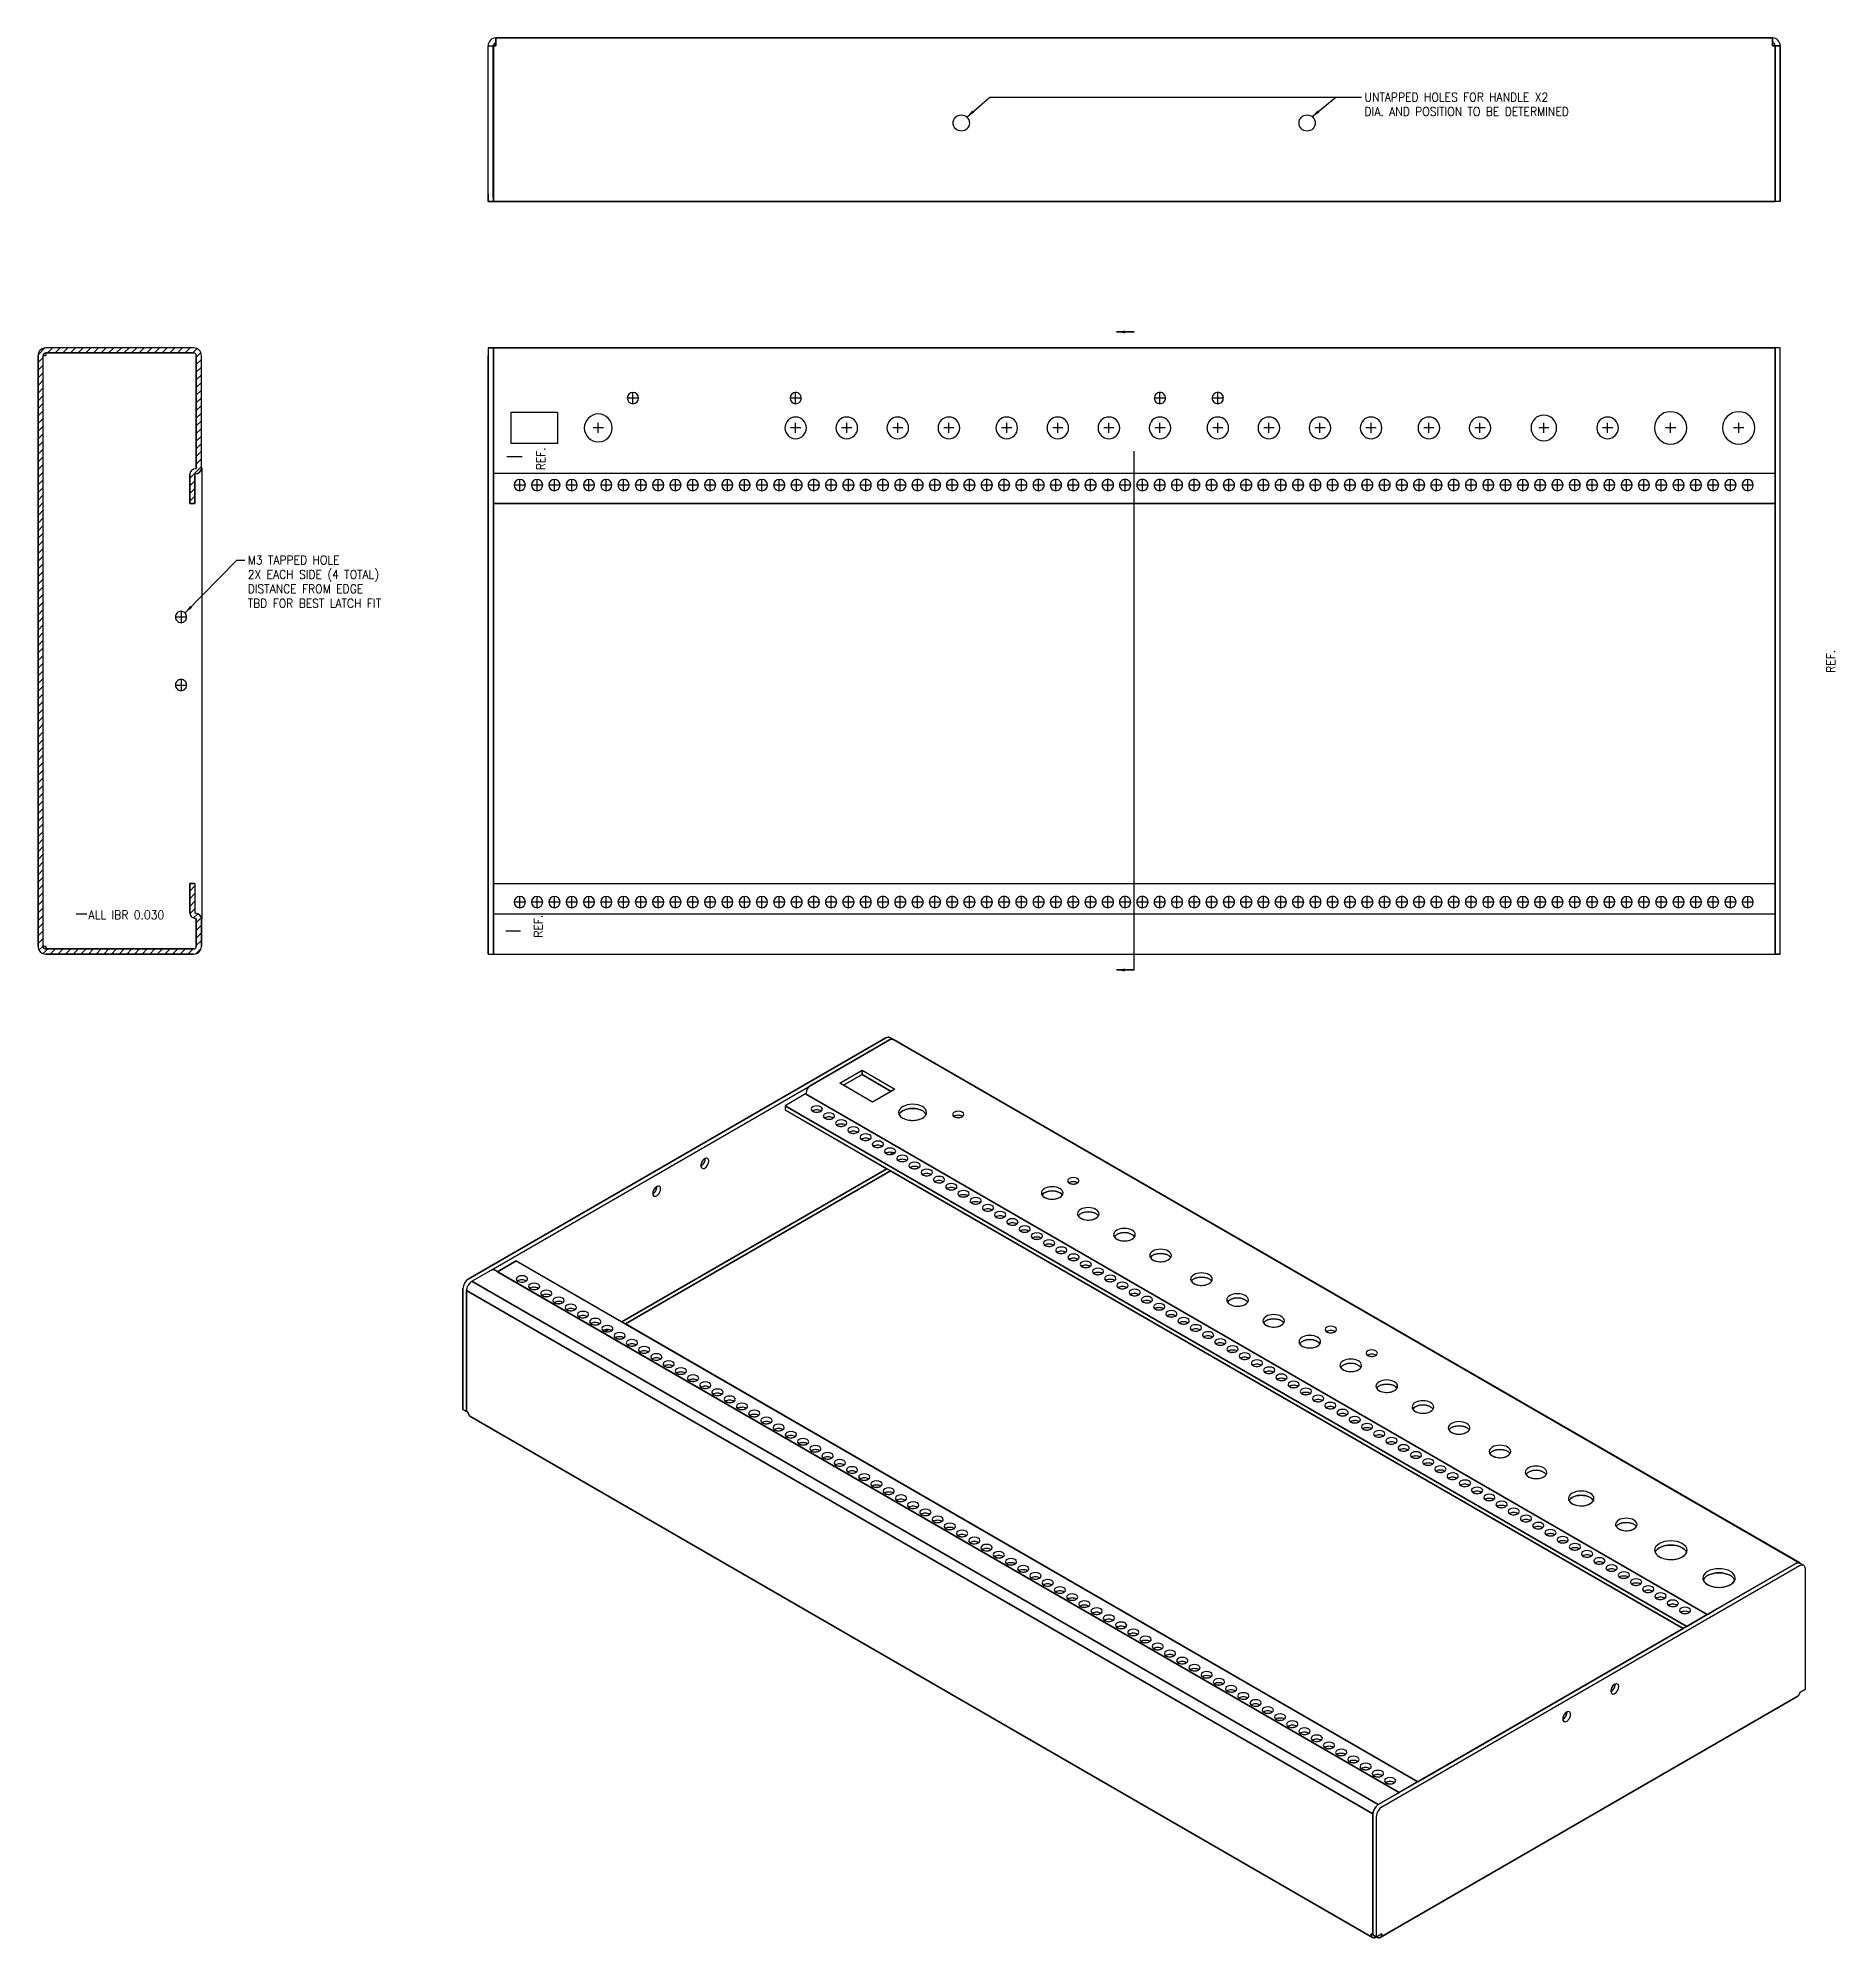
# Model space of a CAD drawing. Header units: inches. Extents: x -5.2 to 15.6, y -18.4 to 3.6.
import ezdxf

# ---------------------------------------------------------------- set-up
doc = ezdxf.new("R2010")
doc.units = ezdxf.units.IN
doc.header["$LTSCALE"] = 0.5
doc.header["$MEASUREMENT"] = 0
doc.linetypes.add('ACAD_ISO03W100', pattern=[30, 12, -18])
doc.layers.get('0').update_dxf_attribs({"lineweight": 25, "true_color": 0x000000})
doc.styles.add('QCADDimTextStyle', font='Unicode')
doc.styles.add('textstyle11', font='Standard')
doc.styles.add('textstyle12', font='Standard')
doc.styles.add('textstyle13', font='Standard')
doc.styles.add('textstyle14', font='Standard')
doc.styles.add('textstyle15', font='Standard')
doc.styles.add('textstyle16', font='Standard')
doc.dimstyles.new('QCADDimStyle', dxfattribs={"dimscale": 0.03937, "dimtxt": 2.5, "dimasz": 2.5, "dimexe": 1.25, "dimexo": 0.625, "dimtad": 1, "dimtoh": 1, "dimdec": 4, "dimzin": 0, "dimdsep": 46, "dimtxsty": 'QCADDimTextStyle', "dimcen": 0.09, "dimadec": 0, "dimazin": 0, "dimtfac": 1, "dimtdec": 4, "dimtofl": 0, "dimtmove": 0, "dimatfit": 3, "dimfxl": 1, "dimtolj": 1, "dimtzin": 0, "dimarcsym": 0})

msp = doc.modelspace()

# ---------------------------------------------------------------- texts
at = {"char_height": 0.1, "attachment_point": 1}
for s, insert, style in [('UNTAPPED HOLES FOR HANDLE X2\\PDIA. AND POSITION TO BE DETERMINED', (10.134, 2.949), 'textstyle13'), ('M3 TAPPED HOLE\\P2X EACH SIDE (4 TOTAL)\\PDISTANCE FROM EDGE \\PTBD FOR BEST LATCH FIT', (-2.782, -2.403), 'textstyle11'), ('ALL IBR 0.030', (-4.622, -6.506), 'textstyle12')]:
    msp.add_mtext(s, dxfattribs=dict(at, insert=insert, style=style))
at = {"char_height": 0.1, "attachment_point": 2, "rotation": 90}
for insert, style in [((0.558, -1.283), 'textstyle15'), ((15.475, -3.624), 'textstyle14'), ((0.529, -6.687), 'textstyle16')]:
    msp.add_mtext('REF.', dxfattribs=dict(at, insert=insert, style=style))

# ---------------------------------------------------------------- hatches: boundary and pattern name
h = msp.add_hatch()
h.set_pattern_fill('ANSI31', color=256, scale=0.5, style=0)
edge = h.paths.add_edge_path(flags=0)
edge.add_line((-5.207, -0.089), (-5.207, -6.92))
edge.add_arc((-5.118, -6.92), 0.089, 179.9988, 270.0012)
edge.add_line((-5.118, -7.009), (-3.406, -7.009))
edge.add_arc((-3.406, -6.92), 0.089, 269.9988, 360.0012)
edge.add_line((-3.317, -6.92), (-3.317, -6.605))
edge.add_arc((-3.384, -6.605), 0.067, 359.9838, 366.2143)
edge.add_arc((-3.384, -6.605), 0.0673, 6.2019, 89.999)
edge.add_arc((-3.384, -6.529), 0.00827, 179.9929, 270.0071, ccw=False)
edge.add_line((-3.393, -6.529), (-3.393, -6.194))
edge.add_line((-3.393, -6.194), (-3.452, -6.194))
edge.add_line((-3.452, -6.194), (-3.452, -6.529))
edge.add_arc((-3.384, -6.529), 0.0673, 180.0003, 269.9997)
edge.add_arc((-3.384, -6.605), 0.00827, -0.0071, 90.0071, ccw=False)
edge.add_line((-3.376, -6.605), (-3.376, -6.92))
edge.add_arc((-3.406, -6.92), 0.0299, 270.0035, 359.9965, ccw=False)
edge.add_line((-3.406, -6.95), (-5.118, -6.95))
edge.add_arc((-5.118, -6.92), 0.0299, 180.0035, 269.9965, ccw=False)
edge.add_line((-5.148, -6.92), (-5.148, -0.089))
edge.add_arc((-5.118, -0.089), 0.0299, 90.0035, 179.9965, ccw=False)
edge.add_line((-5.118, -0.059), (-3.406, -0.059))
edge.add_arc((-3.406, -0.089), 0.0299, 0.0035, 89.9965, ccw=False)
edge.add_line((-3.376, -0.089), (-3.376, -1.388))
edge.add_arc((-3.384, -1.388), 0.00827, -90.0071, 0.0071, ccw=False)
edge.add_arc((-3.384, -1.464), 0.0673, 90.0003, 179.9997)
edge.add_line((-3.452, -1.464), (-3.452, -1.798))
edge.add_line((-3.452, -1.798), (-3.393, -1.798))
edge.add_line((-3.393, -1.798), (-3.393, -1.464))
edge.add_arc((-3.384, -1.464), 0.00827, 89.9929, 180.0071, ccw=False)
edge.add_arc((-3.384, -1.388), 0.0673, 270.0003, 359.9997)
edge.add_line((-3.317, -1.388), (-3.317, -0.089))
edge.add_arc((-3.406, -0.089), 0.089, 359.9988, 450.0012)
edge.add_line((-3.406, 0), (-5.118, 0))
edge.add_arc((-5.118, -0.089), 0.089, 89.9988, 180.0012)

# ---------------------------------------------------------------- linework, layer by layer
for p, q in [((0.088, 3.583), (14.852, 3.583)), ((0.088, 3.583), (0.088, 3.582)), ((14.852, 3.583), (0.088, 3.583)), ((0.088, 3.582), (0.088, 3.583)), ((0.088, 3.583), (14.852, 3.583)), ((0.088, 3.583), (0.088, 3.494)), ((0.088, 3.582), (0.088, 3.581)), ((0.088, 3.581), (0.088, 3.582)), ((0.088, 3.581), (0.088, 3.578)), ((0.088, 3.578), (0.088, 3.581)), ((0.088, 3.578), (0.088, 3.574)), ((0.088, 3.574), (0.088, 3.578)), ((0.088, 3.574), (0.088, 3.569)), ((0.088, 3.569), (0.088, 3.574)), ((0.088, 3.569), (0.088, 3.564)), ((0.088, 3.564), (0.088, 3.569)), ((0.088, 3.564), (0.088, 3.557)), ((0.088, 3.557), (0.088, 3.564)), ((0.088, 3.557), (0.088, 3.549)), ((0.088, 3.549), (0.088, 3.557)), ((0.088, 3.549), (0.088, 3.541)), ((0.088, 3.541), (0.088, 3.549)), ((0.088, 3.541), (0.088, 3.533)), ((0.088, 3.533), (0.088, 3.541)), ((0.088, 3.533), (0.088, 3.524)), ((0.088, 3.524), (0.088, 3.533)), ((0.088, 3.494), (0.088, 3.524)), ((0.088, 3.524), (0.088, 3.494)), ((14.852, 3.582), (14.852, 3.583)), ((14.852, 3.583), (14.852, 3.582)), ((14.852, 3.583), (14.852, 3.494)), ((14.852, 3.581), (14.852, 3.582)), ((14.852, 3.582), (14.852, 3.581)), ((14.852, 3.578), (14.852, 3.581)), ((14.852, 3.581), (14.852, 3.578)), ((14.852, 3.574), (14.852, 3.578)), ((14.852, 3.578), (14.852, 3.574)), ((14.852, 3.569), (14.852, 3.574)), ((14.852, 3.574), (14.852, 3.569)), ((14.852, 3.564), (14.852, 3.569)), ((14.852, 3.569), (14.852, 3.564)), ((14.852, 3.557), (14.852, 3.564)), ((14.852, 3.564), (14.852, 3.557)), ((14.852, 3.549), (14.852, 3.557)), ((14.852, 3.557), (14.852, 3.549)), ((14.852, 3.541), (14.852, 3.549)), ((14.852, 3.549), (14.852, 3.541)), ((14.852, 3.533), (14.852, 3.541)), ((14.852, 3.541), (14.852, 3.533)), ((14.852, 3.524), (14.852, 3.533)), ((14.852, 3.533), (14.852, 3.524)), ((14.852, 3.524), (14.852, 3.494)), ((14.852, 3.494), (14.852, 3.524)), ((-0.001, 1.781), (-0.001, 3.494)), ((-0.001, 1.781), (-0.001, 3.494)), ((-0.001, 3.494), (0.058, 3.494)), ((-0.001, 3.494), (0.058, 3.494)), ((-0.001, 1.781), (-0.001, 3.494)), ((-0.001, 3.494), (0.058, 3.494)), ((0.058, 1.781), (0.059, 3.494)), ((0.058, 3.494), (0.058, 1.781)), ((0.058, 1.781), (0.059, 3.494)), ((0.059, 3.494), (0.058, 1.781)), ((0.058, 3.494), (0.058, 1.781)), ((0.058, 1.781), (0.058, 3.494)), ((0.059, 3.494), (0.088, 3.494)), ((0.059, 3.494), (0.059, 1.781)), ((0.088, 3.494), (0.059, 3.494)), ((0.088, 3.494), (0.059, 3.494)), ((0.059, 3.494), (0.059, 1.781)), ((14.852, 3.494), (14.882, 3.494)), ((14.881, 3.494), (14.852, 3.494)), ((14.881, 3.494), (14.852, 3.494)), ((14.881, 1.781), (14.881, 3.494)), ((14.881, 1.781), (14.881, 3.494)), ((14.882, 1.781), (14.882, 3.494)), ((14.882, 3.494), (14.882, 1.781)), ((14.882, 1.781), (14.882, 3.494)), ((14.882, 3.494), (14.941, 3.494)), ((14.882, 3.494), (14.941, 3.494)), ((14.941, 3.494), (14.882, 3.494)), ((14.882, 1.781), (14.882, 3.494)), ((14.941, 3.494), (14.941, 1.781)), ((14.941, 3.494), (14.941, 1.781)), ((14.941, 1.781), (14.941, 3.494)), ((-0.001, 1.693), (-0.001, 1.781)), ((-0.001, 1.693), (-0.001, 1.781)), ((-0.001, 1.781), (-0.001, 1.693)), ((0.059, 1.692), (0.058, 1.781)), ((0.058, 1.781), (0.059, 1.692)), ((0.058, 1.781), (0.058, 1.693)), ((0.058, 1.781), (0.058, 1.693)), ((0.059, 1.781), (0.059, 1.692)), ((0.059, 1.781), (0.059, 1.692)), ((14.881, 1.692), (14.881, 1.781)), ((14.881, 1.781), (14.881, 1.692)), ((14.882, 1.693), (14.882, 1.781)), ((14.882, 1.781), (14.882, 1.693)), ((14.882, 1.693), (14.882, 1.781)), ((14.882, 1.693), (14.882, 1.781)), ((14.941, 1.781), (14.941, 1.693)), ((14.941, 1.781), (14.941, 1.693)), ((14.941, 1.693), (14.941, 1.781)), ((0.059, 1.692), (-0.001, 1.693)), ((0.058, 1.693), (-0.001, 1.693)), ((-0.001, 1.693), (0.058, 1.693)), ((-0.001, 1.693), (0.058, 1.693)), ((0.263, 1.692), (0.059, 1.692)), ((0.059, 1.692), (0.263, 1.692)), ((14.881, 1.692), (0.059, 1.692)), ((0.059, 1.692), (0.263, 1.692)), ((0.798, 1.692), (0.263, 1.692)), ((0.263, 1.692), (0.798, 1.692)), ((1.109, 1.692), (0.798, 1.692)), ((0.798, 1.692), (1.109, 1.692)), ((0.798, 1.692), (1.109, 1.692)), ((1.432, 1.692), (1.109, 1.692)), ((1.109, 1.692), (1.432, 1.692)), ((1.607, 1.692), (1.432, 1.692)), ((1.432, 1.692), (1.607, 1.692)), ((1.432, 1.692), (1.607, 1.692)), ((1.737, 1.692), (1.607, 1.692)), ((1.607, 1.692), (1.737, 1.692)), ((3.429, 1.692), (1.737, 1.692)), ((1.737, 1.692), (3.429, 1.692)), ((1.737, 1.692), (3.429, 1.692)), ((3.679, 1.692), (3.429, 1.692)), ((3.429, 1.692), (3.679, 1.692)), ((4.02, 1.692), (3.679, 1.692)), ((3.679, 1.692), (4.02, 1.692)), ((3.679, 1.692), (4.02, 1.692)), ((4.27, 1.692), (4.02, 1.692)), ((4.02, 1.692), (4.27, 1.692)), ((4.61, 1.692), (4.27, 1.692)), ((4.27, 1.692), (4.61, 1.692)), ((4.27, 1.692), (4.61, 1.692)), ((4.86, 1.692), (4.61, 1.692)), ((4.61, 1.692), (4.86, 1.692)), ((5.201, 1.692), (4.86, 1.692)), ((4.86, 1.692), (5.201, 1.692)), ((4.86, 1.692), (5.201, 1.692)), ((5.451, 1.692), (5.201, 1.692)), ((5.201, 1.692), (5.451, 1.692)), ((5.87, 1.692), (5.451, 1.692)), ((5.451, 1.692), (5.87, 1.692)), ((5.451, 1.692), (5.87, 1.692)), ((6.12, 1.692), (5.87, 1.692)), ((5.87, 1.692), (6.12, 1.692)), ((6.461, 1.692), (6.12, 1.692)), ((6.12, 1.692), (6.461, 1.692)), ((6.12, 1.692), (6.461, 1.692)), ((6.711, 1.692), (6.461, 1.692)), ((6.461, 1.692), (6.711, 1.692)), ((7.051, 1.692), (6.711, 1.692)), ((6.711, 1.692), (7.051, 1.692)), ((6.711, 1.692), (7.051, 1.692)), ((7.301, 1.692), (7.051, 1.692)), ((7.051, 1.692), (7.301, 1.692)), ((14.273, 1.692), (7.301, 1.692)), ((7.301, 1.692), (14.273, 1.692)), ((7.301, 1.692), (14.273, 1.692)), ((14.882, 1.693), (14.273, 1.692)), ((14.273, 1.692), (14.881, 1.692)), ((14.941, 1.693), (14.882, 1.693)), ((14.941, 1.693), (14.882, 1.693)), ((14.941, 1.693), (14.882, 1.693)), ((14.941, 1.693), (14.882, 1.693)), ((7.471, 0.184), (7.264, 0.184)), ((-5.207, -0.089), (-5.207, -6.92)), ((-5.207, -0.089), (-5.207, -6.92)), ((-5.207, -0.089), (-5.207, -6.92)), ((-5.207, -0.089), (-5.207, -6.92)), ((-5.207, -6.92), (-5.207, -0.089)), ((-5.148, -6.92), (-5.148, -0.089)), ((-5.148, -6.92), (-5.148, -0.089)), ((-5.148, -0.089), (-5.118, -0.089)), ((-5.118, -0.089), (-5.148, -0.089)), ((-5.148, -6.92), (-5.148, -0.089)), ((-5.148, -6.92), (-5.148, -0.089)), ((-5.148, -0.089), (-5.118, -0.089)), ((-5.148, -6.92), (-5.148, -0.089)), ((-3.406, 0), (-5.118, 0)), ((-3.406, 0), (-5.118, 0)), ((-3.406, 0), (-5.118, 0)), ((-3.406, 0), (-5.118, 0)), ((-3.406, 0), (-5.118, 0)), ((-3.406, 0), (-5.118, 0)), ((-3.406, -0.059), (-5.118, -0.059)), ((-5.118, -0.059), (-5.118, -0.089)), ((-5.118, -0.059), (-3.406, -0.059)), ((-5.118, -0.059), (-5.118, -0.089)), ((-5.118, -0.059), (-3.406, -0.059)), ((-5.118, -0.059), (-3.406, -0.059)), ((-5.118, -0.059), (-5.118, -0.089)), ((-3.406, -0.059), (-5.118, -0.059)), ((-3.376, -1.388), (-3.376, -0.089)), ((-3.376, -0.089), (-3.376, -1.388)), ((-3.376, -0.089), (-3.376, -1.388)), ((-3.376, -0.089), (-3.376, -1.388)), ((-3.376, -1.388), (-3.376, -0.089)), ((-3.317, -1.388), (-3.317, -0.089)), ((-3.317, -1.388), (-3.317, -0.089)), ((-3.317, -1.388), (-3.317, -0.089)), ((-3.317, -1.388), (-3.317, -0.089)), ((-3.317, -1.388), (-3.317, -0.089)), ((0.059, 0), (0, 0)), ((0, 0), (0, -0.089)), ((0.059, 0), (0, 0)), ((0, 0), (0, -0.089)), ((0, 0), (0, -0.089)), ((0, 0), (0.059, 0)), ((0, -0.089), (0, -6.92)), ((0, -0.089), (0, -6.92)), ((0, -6.92), (0, -0.089)), ((14.882, 0), (0.059, 0)), ((0.059, 0), (0.059, -0.089)), ((0.059, -0.089), (0.059, 0)), ((0.059, 0), (14.882, 0)), ((0.059, -0.089), (0.059, 0)), ((0.059, -0.089), (0.059, 0)), ((0.059, 0), (0.059, -0.089)), ((0.059, 0), (14.882, 0)), ((0.059, 0), (0.059, -0.089)), ((0.059, -0.089), (0.059, -1.388)), ((0.059, -6.92), (0.059, -0.089)), ((0.059, -1.388), (0.059, -0.089)), ((0.059, -0.089), (0.059, -6.92)), ((0.059, -6.92), (0.059, -0.089)), ((0.059, -0.089), (0.059, -0.089)), ((0.059, -0.089), (0.059, -1.388)), ((14.942, 0), (14.882, 0)), ((14.882, 0), (14.883, -0.089)), ((14.883, -0.089), (14.882, 0)), ((14.882, 0), (14.882, -0.089)), ((14.883, 0), (14.882, -6.92)), ((14.882, 0), (14.882, -0.089)), ((14.882, -1.388), (14.882, -0.089)), ((14.882, -6.92), (14.883, -0.089)), ((14.882, -6.92), (14.882, -0.089)), ((14.882, -0.089), (14.882, -1.388)), ((14.882, -0.089), (14.883, -0.089)), ((14.882, -1.388), (14.882, -0.089)), ((14.883, -0.089), (14.883, 0)), ((14.942, 0), (14.883, 0)), ((14.942, 0), (14.883, 0)), ((14.883, -0.089), (14.883, 0)), ((14.883, -0.089), (14.883, -7.009)), ((14.883, -6.92), (14.883, -0.089)), ((14.942, -0.089), (14.942, 0)), ((14.942, -0.089), (14.942, 0)), ((14.942, -0.089), (14.942, 0)), ((14.942, -6.92), (14.942, -0.089)), ((14.942, -6.92), (14.942, -0.089)), ((14.942, -6.92), (14.942, -0.089)), ((1.732, -0.581), (1.614, -0.581)), ((1.673, -0.64), (1.673, -0.522)), ((3.614, -0.581), (3.496, -0.581)), ((3.555, -0.64), (3.555, -0.522)), ((7.827, -0.581), (7.709, -0.581)), ((7.768, -0.64), (7.768, -0.522)), ((8.496, -0.581), (8.378, -0.581)), ((8.437, -0.64), (8.437, -0.522)), ((0.264, -1.106), (0.264, -0.744)), ((0.264, -0.744), (0.799, -0.744)), ((0.264, -1.106), (0.264, -0.744)), ((0.264, -0.744), (0.799, -0.744)), ((0.799, -0.744), (0.799, -1.106)), ((0.799, -0.744), (0.799, -1.106)), ((1.272, -0.984), (1.272, -0.866)), ((3.555, -0.984), (3.555, -0.866)), ((4.146, -0.984), (4.146, -0.866)), ((4.736, -0.984), (4.736, -0.866)), ((5.327, -0.984), (5.327, -0.866)), ((5.996, -0.984), (5.996, -0.866)), ((6.587, -0.984), (6.587, -0.866)), ((7.177, -0.984), (7.177, -0.866)), ((7.768, -0.984), (7.768, -0.866)), ((8.437, -0.984), (8.437, -0.866)), ((9.028, -0.984), (9.028, -0.866)), ((9.618, -0.984), (9.618, -0.866)), ((10.209, -0.984), (10.209, -0.866)), ((10.878, -0.984), (10.878, -0.866)), ((11.469, -0.984), (11.469, -0.866)), ((12.207, -0.984), (12.207, -0.866)), ((12.945, -0.984), (12.945, -0.866)), ((13.673, -0.984), (13.673, -0.866)), ((14.461, -0.984), (14.461, -0.866)), ((1.331, -0.925), (1.213, -0.925)), ((3.614, -0.925), (3.496, -0.925)), ((4.205, -0.925), (4.087, -0.925)), ((4.795, -0.925), (4.677, -0.925)), ((5.386, -0.925), (5.268, -0.925)), ((6.055, -0.925), (5.937, -0.925)), ((6.646, -0.925), (6.528, -0.925)), ((7.236, -0.925), (7.118, -0.925)), ((7.827, -0.925), (7.709, -0.925)), ((8.496, -0.925), (8.378, -0.925)), ((9.087, -0.925), (8.969, -0.925)), ((9.677, -0.925), (9.559, -0.925)), ((10.268, -0.925), (10.15, -0.925)), ((10.937, -0.925), (10.819, -0.925)), ((11.528, -0.925), (11.409, -0.925)), ((12.266, -0.925), (12.148, -0.925)), ((13.004, -0.925), (12.886, -0.925)), ((13.732, -0.925), (13.614, -0.925)), ((14.52, -0.925), (14.402, -0.925)), ((0.215, -1.254), (0.394, -1.254)), ((0.799, -1.106), (0.264, -1.106)), ((0.799, -1.106), (0.264, -1.106)), ((0.394, -1.254), (0.394, -1.254)), ((-3.452, -1.798), (-3.452, -1.464)), ((-3.452, -1.798), (-3.452, -1.464)), ((-3.452, -1.464), (-3.452, -1.798)), ((-3.452, -1.798), (-3.452, -1.464)), ((-3.452, -1.464), (-3.452, -1.798)), ((-3.452, -1.798), (-3.452, -1.464)), ((-3.452, -1.464), (-3.452, -1.798)), ((-3.452, -1.798), (-3.452, -1.464)), ((-3.393, -1.464), (-3.393, -1.798)), ((-3.393, -1.798), (-3.393, -1.464)), ((-3.393, -1.798), (-3.393, -1.464)), ((-3.393, -1.798), (-3.393, -1.464)), ((-3.393, -1.798), (-3.393, -1.464)), ((-3.384, -1.396), (-3.384, -1.396)), ((-3.384, -1.456), (-3.384, -1.456)), ((-3.384, -1.456), (-3.384, -1.456)), ((-3.384, -1.456), (-3.384, -1.456)), ((-3.384, -1.456), (-3.384, -1.456)), ((-3.384, -1.456), (-3.384, -1.456)), ((-3.313, -1.385), (-3.313, -6.601)), ((0.059, -1.456), (0.059, -1.388)), ((0.059, -1.456), (0.059, -1.388)), ((0.059, -1.388), (0.059, -1.456)), ((14.882, -1.451), (0.059, -1.451)), ((0.059, -1.464), (0.059, -1.456)), ((0.059, -1.464), (0.059, -1.456)), ((0.059, -1.456), (0.059, -1.464)), ((0.059, -1.464), (0.059, -1.798)), ((0.059, -1.798), (0.059, -1.464)), ((0.059, -1.464), (0.059, -1.798)), ((0.365, -1.645), (0.365, -1.526)), ((0.565, -1.645), (0.565, -1.526)), ((0.765, -1.645), (0.765, -1.526)), ((0.965, -1.645), (0.965, -1.526)), ((1.165, -1.645), (1.165, -1.526)), ((1.365, -1.645), (1.365, -1.526)), ((1.565, -1.645), (1.565, -1.526)), ((1.765, -1.645), (1.765, -1.526)), ((1.965, -1.645), (1.965, -1.526)), ((2.165, -1.645), (2.165, -1.526)), ((2.365, -1.645), (2.365, -1.526)), ((2.565, -1.645), (2.565, -1.526)), ((2.765, -1.645), (2.765, -1.526)), ((2.965, -1.645), (2.965, -1.526)), ((3.165, -1.645), (3.165, -1.526)), ((3.365, -1.645), (3.365, -1.526)), ((3.565, -1.645), (3.565, -1.526)), ((3.765, -1.645), (3.765, -1.526)), ((3.965, -1.645), (3.965, -1.526)), ((4.165, -1.645), (4.165, -1.526)), ((4.365, -1.645), (4.365, -1.526)), ((4.565, -1.645), (4.565, -1.526)), ((4.765, -1.645), (4.765, -1.526)), ((4.965, -1.645), (4.965, -1.526)), ((5.165, -1.645), (5.165, -1.526)), ((5.365, -1.645), (5.365, -1.526)), ((5.565, -1.645), (5.565, -1.526)), ((5.765, -1.645), (5.765, -1.526)), ((5.965, -1.645), (5.965, -1.526)), ((6.165, -1.645), (6.165, -1.526)), ((6.365, -1.645), (6.365, -1.526)), ((6.565, -1.645), (6.565, -1.526)), ((6.765, -1.645), (6.765, -1.526)), ((6.965, -1.645), (6.965, -1.526)), ((7.165, -1.645), (7.165, -1.526)), ((7.365, -1.645), (7.365, -1.526)), ((7.565, -1.645), (7.565, -1.526)), ((7.765, -1.645), (7.765, -1.526)), ((7.965, -1.645), (7.965, -1.526)), ((8.165, -1.645), (8.165, -1.526)), ((8.365, -1.645), (8.365, -1.526)), ((8.565, -1.645), (8.565, -1.526)), ((8.765, -1.645), (8.765, -1.526)), ((8.965, -1.645), (8.965, -1.526)), ((9.165, -1.645), (9.165, -1.526)), ((9.365, -1.645), (9.365, -1.526)), ((9.565, -1.645), (9.565, -1.526)), ((9.765, -1.645), (9.765, -1.526)), ((9.965, -1.645), (9.965, -1.526)), ((10.165, -1.645), (10.165, -1.526)), ((10.365, -1.645), (10.365, -1.526)), ((10.565, -1.645), (10.565, -1.526)), ((10.765, -1.645), (10.765, -1.526)), ((10.965, -1.645), (10.965, -1.526)), ((11.165, -1.645), (11.165, -1.526)), ((11.365, -1.645), (11.365, -1.526)), ((11.565, -1.645), (11.565, -1.526)), ((11.765, -1.645), (11.765, -1.526)), ((11.965, -1.645), (11.965, -1.526)), ((12.165, -1.645), (12.165, -1.526)), ((12.365, -1.645), (12.365, -1.526)), ((12.565, -1.645), (12.565, -1.526)), ((12.765, -1.645), (12.765, -1.526)), ((12.965, -1.645), (12.965, -1.526)), ((13.165, -1.645), (13.165, -1.526)), ((13.365, -1.645), (13.365, -1.526)), ((13.565, -1.645), (13.565, -1.526)), ((13.765, -1.645), (13.765, -1.526)), ((13.965, -1.645), (13.965, -1.526)), ((14.165, -1.645), (14.165, -1.526)), ((14.365, -1.645), (14.365, -1.526)), ((14.565, -1.645), (14.565, -1.526)), ((14.882, -1.388), (14.882, -1.456)), ((14.882, -1.388), (14.882, -1.456)), ((14.882, -1.388), (14.882, -1.456)), ((14.882, -1.456), (14.882, -1.464)), ((14.882, -1.456), (14.882, -1.464)), ((14.882, -1.456), (14.882, -1.464)), ((14.882, -1.798), (14.882, -1.464)), ((14.882, -1.464), (14.882, -1.798)), ((14.882, -1.798), (14.882, -1.464)), ((0.424, -1.586), (0.306, -1.586)), ((0.624, -1.586), (0.506, -1.586)), ((0.824, -1.586), (0.706, -1.586)), ((1.024, -1.586), (0.906, -1.586)), ((1.224, -1.586), (1.106, -1.586)), ((1.424, -1.586), (1.306, -1.586)), ((1.624, -1.586), (1.506, -1.586)), ((1.824, -1.586), (1.706, -1.586)), ((2.024, -1.586), (1.906, -1.586)), ((2.224, -1.586), (2.106, -1.586)), ((2.424, -1.586), (2.306, -1.586)), ((2.624, -1.586), (2.506, -1.586)), ((2.824, -1.586), (2.706, -1.586)), ((3.024, -1.586), (2.906, -1.586)), ((3.224, -1.586), (3.106, -1.586)), ((3.424, -1.586), (3.306, -1.586)), ((3.624, -1.586), (3.506, -1.586)), ((3.824, -1.586), (3.706, -1.586)), ((4.024, -1.586), (3.906, -1.586)), ((4.224, -1.586), (4.106, -1.586)), ((4.424, -1.586), (4.306, -1.586)), ((4.624, -1.586), (4.506, -1.586)), ((4.824, -1.586), (4.706, -1.586)), ((5.024, -1.586), (4.906, -1.586)), ((5.224, -1.586), (5.106, -1.586)), ((5.424, -1.586), (5.306, -1.586)), ((5.624, -1.586), (5.506, -1.586)), ((5.824, -1.586), (5.706, -1.586)), ((6.024, -1.586), (5.906, -1.586)), ((6.224, -1.586), (6.106, -1.586)), ((6.424, -1.586), (6.306, -1.586)), ((6.624, -1.586), (6.506, -1.586)), ((6.824, -1.586), (6.706, -1.586)), ((7.024, -1.586), (6.906, -1.586)), ((7.224, -1.586), (7.106, -1.586)), ((7.424, -1.586), (7.306, -1.586)), ((7.624, -1.586), (7.506, -1.586)), ((7.824, -1.586), (7.706, -1.586)), ((8.024, -1.586), (7.906, -1.586)), ((8.224, -1.586), (8.106, -1.586)), ((8.424, -1.586), (8.306, -1.586)), ((8.624, -1.586), (8.506, -1.586)), ((8.824, -1.586), (8.706, -1.586)), ((9.024, -1.586), (8.906, -1.586)), ((9.224, -1.586), (9.106, -1.586)), ((9.424, -1.586), (9.306, -1.586)), ((9.624, -1.586), (9.506, -1.586)), ((9.824, -1.586), (9.706, -1.586)), ((10.024, -1.586), (9.906, -1.586)), ((10.224, -1.586), (10.106, -1.586)), ((10.424, -1.586), (10.306, -1.586)), ((10.624, -1.586), (10.506, -1.586)), ((10.824, -1.586), (10.706, -1.586)), ((11.024, -1.586), (10.906, -1.586)), ((11.224, -1.586), (11.106, -1.586)), ((11.424, -1.586), (11.306, -1.586)), ((11.624, -1.586), (11.506, -1.586)), ((11.824, -1.586), (11.706, -1.586)), ((12.024, -1.586), (11.906, -1.586)), ((12.224, -1.586), (12.106, -1.586)), ((12.424, -1.586), (12.306, -1.586)), ((12.624, -1.586), (12.506, -1.586)), ((12.824, -1.586), (12.706, -1.586)), ((13.024, -1.586), (12.906, -1.586)), ((13.224, -1.586), (13.106, -1.586)), ((13.424, -1.586), (13.306, -1.586)), ((13.624, -1.586), (13.506, -1.586)), ((13.824, -1.586), (13.706, -1.586)), ((14.024, -1.586), (13.906, -1.586)), ((14.224, -1.586), (14.106, -1.586)), ((14.424, -1.586), (14.306, -1.586)), ((14.624, -1.586), (14.506, -1.586)), ((-3.393, -1.798), (-3.452, -1.798)), ((-3.452, -1.798), (-3.393, -1.798)), ((-3.452, -1.798), (-3.393, -1.798)), ((-3.452, -1.798), (-3.393, -1.798)), ((-3.452, -1.798), (-3.393, -1.798)), ((0.059, -1.798), (0.089, -1.798)), ((0.089, -1.798), (0.059, -1.798)), ((0.059, -1.798), (14.882, -1.798)), ((14.853, -1.798), (0.089, -1.798)), ((0.089, -1.798), (14.853, -1.798)), ((14.853, -1.798), (14.882, -1.798)), ((14.882, -1.798), (14.853, -1.798)), ((-3.553, -3.052), (-3.553, -3.17)), ((-3.612, -3.111), (-3.494, -3.111)), ((-3.612, -3.898), (-3.494, -3.898)), ((-3.553, -3.839), (-3.553, -3.957)), ((-3.452, -6.529), (-3.452, -6.194)), ((-3.452, -6.194), (-3.393, -6.194)), ((-3.452, -6.194), (-3.393, -6.194)), ((-3.393, -6.194), (-3.452, -6.194)), ((-3.452, -6.194), (-3.452, -6.529)), ((-3.452, -6.194), (-3.393, -6.194)), ((-3.393, -6.194), (-3.452, -6.194)), ((-3.452, -6.194), (-3.452, -6.529)), ((-3.452, -6.194), (-3.393, -6.194)), ((-3.393, -6.194), (-3.452, -6.194)), ((-3.452, -6.194), (-3.452, -6.529)), ((-3.452, -6.194), (-3.393, -6.194)), ((-3.452, -6.194), (-3.452, -6.529)), ((-3.393, -6.194), (-3.393, -6.529)), ((-3.393, -6.194), (-3.393, -6.529)), ((-3.393, -6.194), (-3.393, -6.529)), ((-3.393, -6.194), (-3.393, -6.529)), ((-3.393, -6.194), (-3.393, -6.529)), ((0.059, -6.529), (0.059, -6.194)), ((0.059, -6.194), (0.089, -6.194)), ((0.059, -6.529), (0.059, -6.194)), ((0.059, -6.194), (0.089, -6.194)), ((0.059, -6.529), (0.059, -6.194)), ((0.059, -6.194), (14.882, -6.194)), ((0.089, -6.194), (14.853, -6.194)), ((0.089, -6.194), (14.853, -6.194)), ((0.365, -6.467), (0.365, -6.349)), ((0.565, -6.467), (0.565, -6.349)), ((0.765, -6.467), (0.765, -6.349)), ((0.965, -6.467), (0.965, -6.349)), ((1.165, -6.467), (1.165, -6.349)), ((1.365, -6.467), (1.365, -6.349)), ((1.565, -6.467), (1.565, -6.349)), ((1.765, -6.467), (1.765, -6.349)), ((1.965, -6.467), (1.965, -6.349)), ((2.165, -6.467), (2.165, -6.349)), ((2.365, -6.467), (2.365, -6.349)), ((2.565, -6.467), (2.565, -6.349)), ((2.765, -6.467), (2.765, -6.349)), ((2.965, -6.467), (2.965, -6.349)), ((3.165, -6.467), (3.165, -6.349)), ((3.365, -6.467), (3.365, -6.349)), ((3.565, -6.467), (3.565, -6.349)), ((3.765, -6.467), (3.765, -6.349)), ((3.965, -6.467), (3.965, -6.349)), ((4.165, -6.467), (4.165, -6.349)), ((4.365, -6.467), (4.365, -6.349)), ((4.565, -6.467), (4.565, -6.349)), ((4.765, -6.467), (4.765, -6.349)), ((4.965, -6.467), (4.965, -6.349)), ((5.165, -6.467), (5.165, -6.349)), ((5.365, -6.467), (5.365, -6.349)), ((5.565, -6.467), (5.565, -6.349)), ((5.765, -6.467), (5.765, -6.349)), ((5.965, -6.467), (5.965, -6.349)), ((6.165, -6.467), (6.165, -6.349)), ((6.365, -6.467), (6.365, -6.349)), ((6.565, -6.467), (6.565, -6.349)), ((6.765, -6.467), (6.765, -6.349)), ((6.965, -6.467), (6.965, -6.349)), ((7.165, -6.467), (7.165, -6.349)), ((7.365, -6.467), (7.365, -6.349)), ((7.565, -6.467), (7.565, -6.349)), ((7.765, -6.467), (7.765, -6.349)), ((7.965, -6.467), (7.965, -6.349)), ((8.165, -6.467), (8.165, -6.349)), ((8.365, -6.467), (8.365, -6.349)), ((8.565, -6.467), (8.565, -6.349)), ((8.765, -6.467), (8.765, -6.349)), ((8.965, -6.467), (8.965, -6.349)), ((9.165, -6.467), (9.165, -6.349)), ((9.365, -6.467), (9.365, -6.349)), ((9.565, -6.467), (9.565, -6.349)), ((9.765, -6.467), (9.765, -6.349)), ((9.965, -6.467), (9.965, -6.349)), ((10.165, -6.467), (10.165, -6.349)), ((10.365, -6.467), (10.365, -6.349)), ((10.565, -6.467), (10.565, -6.349)), ((10.765, -6.467), (10.765, -6.349)), ((10.965, -6.467), (10.965, -6.349)), ((11.165, -6.467), (11.165, -6.349)), ((11.365, -6.467), (11.365, -6.349)), ((11.565, -6.467), (11.565, -6.349)), ((11.765, -6.467), (11.765, -6.349)), ((11.965, -6.467), (11.965, -6.349)), ((12.165, -6.467), (12.165, -6.349)), ((12.365, -6.467), (12.365, -6.349)), ((12.565, -6.467), (12.565, -6.349)), ((12.765, -6.467), (12.765, -6.349)), ((12.965, -6.467), (12.965, -6.349)), ((13.165, -6.467), (13.165, -6.349)), ((13.365, -6.467), (13.365, -6.349)), ((13.565, -6.467), (13.565, -6.349)), ((13.765, -6.467), (13.765, -6.349)), ((13.965, -6.467), (13.965, -6.349)), ((14.165, -6.467), (14.165, -6.349)), ((14.365, -6.467), (14.365, -6.349)), ((14.565, -6.467), (14.565, -6.349)), ((14.853, -6.194), (14.882, -6.194)), ((14.853, -6.194), (14.882, -6.194)), ((14.882, -6.194), (14.882, -6.529)), ((14.882, -6.194), (14.882, -6.529)), ((14.882, -6.194), (14.882, -6.529)), ((-4.767, -6.545), (-4.644, -6.545)), ((-3.384, -6.537), (-3.384, -6.537)), ((0.059, -6.537), (0.059, -6.529)), ((0.059, -6.529), (0.059, -6.537)), ((0.059, -6.537), (0.059, -6.529)), ((0.059, -6.537), (0.059, -6.605)), ((0.059, -6.605), (0.059, -6.537)), ((0.059, -6.605), (0.059, -6.537)), ((0.059, -6.543), (14.882, -6.543)), ((0.424, -6.408), (0.306, -6.408)), ((0.365, -6.476), (0.365, -6.476)), ((0.624, -6.408), (0.506, -6.408)), ((0.824, -6.408), (0.706, -6.408)), ((1.024, -6.408), (0.906, -6.408)), ((1.224, -6.408), (1.106, -6.408)), ((1.424, -6.408), (1.306, -6.408)), ((1.624, -6.408), (1.506, -6.408)), ((1.824, -6.408), (1.706, -6.408)), ((2.024, -6.408), (1.906, -6.408)), ((2.224, -6.408), (2.106, -6.408)), ((2.424, -6.408), (2.306, -6.408)), ((2.624, -6.408), (2.506, -6.408)), ((2.824, -6.408), (2.706, -6.408)), ((3.024, -6.408), (2.906, -6.408)), ((3.224, -6.408), (3.106, -6.408)), ((3.424, -6.408), (3.306, -6.408)), ((3.624, -6.408), (3.506, -6.408)), ((3.824, -6.408), (3.706, -6.408)), ((4.024, -6.408), (3.906, -6.408)), ((4.224, -6.408), (4.106, -6.408)), ((4.424, -6.408), (4.306, -6.408)), ((4.624, -6.408), (4.506, -6.408)), ((4.824, -6.408), (4.706, -6.408)), ((5.024, -6.408), (4.906, -6.408)), ((5.224, -6.408), (5.106, -6.408)), ((5.424, -6.408), (5.306, -6.408)), ((5.624, -6.408), (5.506, -6.408)), ((5.824, -6.408), (5.706, -6.408)), ((6.024, -6.408), (5.906, -6.408)), ((6.224, -6.408), (6.106, -6.408)), ((6.424, -6.408), (6.306, -6.408)), ((6.624, -6.408), (6.506, -6.408)), ((6.824, -6.408), (6.706, -6.408)), ((7.024, -6.408), (6.906, -6.408)), ((7.224, -6.408), (7.106, -6.408)), ((7.424, -6.408), (7.306, -6.408)), ((7.624, -6.408), (7.506, -6.408)), ((7.824, -6.408), (7.706, -6.408)), ((8.024, -6.408), (7.906, -6.408)), ((8.224, -6.408), (8.106, -6.408)), ((8.424, -6.408), (8.306, -6.408)), ((8.624, -6.408), (8.506, -6.408)), ((8.824, -6.408), (8.706, -6.408)), ((9.024, -6.408), (8.906, -6.408)), ((9.224, -6.408), (9.106, -6.408)), ((9.424, -6.408), (9.306, -6.408)), ((9.624, -6.408), (9.506, -6.408)), ((9.824, -6.408), (9.706, -6.408)), ((10.024, -6.408), (9.906, -6.408)), ((10.224, -6.408), (10.106, -6.408)), ((10.424, -6.408), (10.306, -6.408)), ((10.624, -6.408), (10.506, -6.408)), ((10.824, -6.408), (10.706, -6.408)), ((11.024, -6.408), (10.906, -6.408)), ((11.224, -6.408), (11.106, -6.408)), ((11.424, -6.408), (11.306, -6.408)), ((11.624, -6.408), (11.506, -6.408)), ((11.824, -6.408), (11.706, -6.408)), ((12.024, -6.408), (11.906, -6.408)), ((12.224, -6.408), (12.106, -6.408)), ((12.424, -6.408), (12.306, -6.408)), ((12.624, -6.408), (12.506, -6.408)), ((12.824, -6.408), (12.706, -6.408)), ((13.024, -6.408), (12.906, -6.408)), ((13.224, -6.408), (13.106, -6.408)), ((13.424, -6.408), (13.306, -6.408)), ((13.624, -6.408), (13.506, -6.408)), ((13.824, -6.408), (13.706, -6.408)), ((14.024, -6.408), (13.906, -6.408)), ((14.224, -6.408), (14.106, -6.408)), ((14.424, -6.408), (14.306, -6.408)), ((14.624, -6.408), (14.506, -6.408)), ((14.882, -6.529), (14.882, -6.537)), ((14.882, -6.537), (14.882, -6.529)), ((14.882, -6.537), (14.882, -6.529)), ((14.882, -6.605), (14.882, -6.537)), ((14.882, -6.537), (14.882, -6.605)), ((14.882, -6.605), (14.882, -6.537)), ((-3.384, -6.596), (-3.384, -6.596)), ((-3.384, -6.596), (-3.384, -6.596)), ((-3.384, -6.596), (-3.384, -6.596)), ((-3.384, -6.596), (-3.384, -6.596)), ((-3.384, -6.596), (-3.384, -6.596)), ((-3.376, -6.92), (-3.376, -6.605)), ((-3.376, -6.605), (-3.376, -6.92)), ((-3.376, -6.605), (-3.376, -6.92)), ((-3.376, -6.605), (-3.376, -6.92)), ((-3.376, -6.605), (-3.376, -6.92)), ((-3.317, -6.92), (-3.317, -6.605)), ((-3.317, -6.92), (-3.317, -6.605)), ((-3.317, -6.92), (-3.317, -6.605)), ((-3.317, -6.92), (-3.317, -6.605)), ((-3.317, -6.605), (-3.317, -6.92)), ((0.059, -6.92), (0.059, -6.605)), ((0.059, -6.92), (0.059, -6.605)), ((0.059, -6.92), (0.059, -6.605)), ((0.202, -6.74), (0.373, -6.74)), ((0.373, -6.74), (0.373, -6.74)), ((14.882, -6.605), (14.882, -6.92)), ((14.882, -6.605), (14.882, -6.92)), ((14.882, -6.605), (14.882, -6.92)), ((-5.118, -6.92), (-5.148, -6.92)), ((-5.148, -6.92), (-5.118, -6.92)), ((-5.148, -6.92), (-5.118, -6.92)), ((-5.118, -6.92), (-5.118, -6.95)), ((-5.118, -6.92), (-5.118, -6.95)), ((-5.118, -6.95), (-3.406, -6.95)), ((-3.406, -6.95), (-5.118, -6.95)), ((-3.406, -6.95), (-5.118, -6.95)), ((-3.406, -6.95), (-5.118, -6.95)), ((-3.406, -6.95), (-5.118, -6.95)), ((-5.118, -7.009), (-3.406, -7.009)), ((-5.118, -7.009), (-3.406, -7.009)), ((-5.118, -7.009), (-3.406, -7.009)), ((-5.118, -7.009), (-3.406, -7.009)), ((-5.118, -7.009), (-3.406, -7.009)), ((-3.406, -7.009), (-5.118, -7.009)), ((0, -6.92), (0, -7.009)), ((0, -6.92), (0, -7.009)), ((0, -7.009), (0, -6.92)), ((0, -7.009), (0.059, -7.009)), ((0, -7.009), (0.059, -7.009)), ((0, -7.009), (0.059, -7.009)), ((0.059, -7.009), (0.059, -6.92)), ((0.059, -6.92), (0.059, -7.009)), ((0.059, -6.92), (0.059, -7.009)), ((0.059, -7.009), (0.059, -6.92)), ((0.059, -7.009), (0.059, -6.92)), ((0.059, -6.92), (0.059, -6.92)), ((0.059, -7.009), (0.059, -6.92)), ((0.059, -7.009), (14.882, -7.009)), ((0.059, -7.009), (14.882, -7.009)), ((0.059, -7.009), (14.882, -7.009)), ((14.882, -7.009), (14.883, -6.92)), ((14.883, -6.92), (14.882, -7.009)), ((14.882, -7.009), (14.882, -6.92)), ((14.883, -7.009), (14.882, -6.92)), ((14.882, -6.92), (14.883, -6.92)), ((14.882, -7.009), (14.882, -6.92)), ((14.882, -7.009), (14.942, -7.009)), ((14.883, -7.009), (14.883, -6.92)), ((14.942, -7.009), (14.883, -7.009)), ((14.883, -7.009), (14.942, -7.009)), ((14.942, -7.009), (14.883, -7.009)), ((14.942, -7.009), (14.942, -6.92)), ((14.942, -7.009), (14.942, -6.92)), ((14.942, -7.009), (14.942, -6.92)), ((7.471, -7.193), (7.264, -7.193)), ((-0.231, -10.767), (4.599, -7.978)), ((4.599, -7.978), (-0.231, -10.767)), ((-0.231, -10.767), (4.599, -7.978)), ((4.641, -8.002), (3.723, -8.533)), ((3.723, -8.533), (4.641, -8.002)), ((4.641, -8.002), (3.723, -8.533)), ((4.644, -7.974), (4.684, -7.997)), ((4.644, -7.974), (4.684, -7.997)), ((4.684, -7.997), (4.644, -7.974)), ((4.644, -7.974), (4.683, -7.997)), ((4.684, -7.997), (4.683, -7.997)), ((15.168, -14.05), (4.684, -7.997)), ((4.684, -7.997), (4.686, -7.998)), ((15.168, -14.05), (4.684, -7.997)), ((4.684, -7.997), (15.167, -14.049)), ((4.686, -7.998), (15.168, -14.05)), ((15.167, -14.049), (4.686, -7.998)), ((0.034, -10.663), (3.723, -8.533)), ((0.034, -10.663), (3.723, -8.533)), ((0.034, -10.663), (3.723, -8.533)), ((4.066, -8.501), (4.323, -8.353)), ((4.066, -8.501), (4.323, -8.353)), ((4.066, -8.501), (4.323, -8.353)), ((4.108, -8.525), (4.066, -8.501)), ((4.108, -8.525), (4.066, -8.501)), ((4.445, -8.72), (4.066, -8.501)), ((4.108, -8.525), (4.323, -8.402)), ((4.323, -8.402), (4.108, -8.525)), ((4.108, -8.525), (4.323, -8.402)), ((4.445, -8.72), (4.108, -8.525)), ((4.445, -8.72), (4.108, -8.525)), ((4.323, -8.353), (4.701, -8.572)), ((4.323, -8.353), (4.701, -8.572)), ((4.323, -8.402), (4.323, -8.353)), ((4.323, -8.353), (4.323, -8.402)), ((4.323, -8.353), (4.701, -8.572)), ((4.323, -8.353), (4.323, -8.402)), ((4.323, -8.402), (4.659, -8.596)), ((4.659, -8.596), (4.323, -8.402)), ((4.323, -8.402), (4.659, -8.596)), ((3.669, -8.626), (3.432, -8.762)), ((3.669, -8.626), (3.432, -8.762)), ((3.669, -8.626), (3.432, -8.762)), ((3.432, -8.762), (3.432, -8.811)), ((3.432, -8.762), (13.861, -14.783)), ((3.432, -8.762), (3.432, -8.811)), ((13.861, -14.783), (3.432, -8.762)), ((3.432, -8.762), (13.861, -14.783)), ((3.432, -8.762), (3.432, -8.811)), ((14.097, -14.646), (3.669, -8.626)), ((3.669, -8.626), (14.097, -14.646)), ((14.097, -14.646), (3.669, -8.626)), ((3.675, -8.615), (3.675, -8.616)), ((3.675, -8.615), (3.675, -8.616)), ((4.701, -8.572), (4.445, -8.72)), ((4.659, -8.596), (4.445, -8.72)), ((4.659, -8.596), (4.445, -8.72)), ((4.701, -8.572), (4.659, -8.596)), ((4.701, -8.572), (4.659, -8.596)), ((3.432, -8.811), (4.611, -9.491)), ((3.432, -8.811), (4.611, -9.491)), ((3.432, -8.811), (13.819, -14.807)), ((4.662, -9.326), (4.662, -9.302)), ((4.662, -9.302), (4.662, -9.326)), ((4.662, -9.326), (4.662, -9.302)), ((4.611, -9.491), (1.544, -11.261)), ((1.544, -11.261), (4.611, -9.491)), ((1.544, -11.261), (4.611, -9.491)), ((4.653, -9.515), (1.586, -11.286)), ((4.653, -9.515), (1.586, -11.286)), ((1.586, -11.286), (4.653, -9.515)), ((4.611, -9.491), (4.653, -9.515)), ((4.611, -9.491), (4.653, -9.515)), ((13.819, -14.807), (4.653, -9.515)), ((4.653, -9.515), (13.819, -14.807)), ((-0.189, -10.791), (0.034, -10.663)), ((-0.189, -10.791), (0.034, -10.663)), ((-0.189, -10.791), (0.034, -10.663)), ((0.034, -10.663), (0.034, -10.663)), ((0.034, -10.663), (0.034, -10.663)), ((0.034, -10.663), (0.034, -10.663)), ((0.107, -10.682), (0.068, -10.659)), ((0.107, -10.682), (0.068, -10.659)), ((10.536, -16.703), (0.068, -10.659)), ((0.324, -10.557), (0.107, -10.682)), ((0.324, -10.557), (0.107, -10.682)), ((0.107, -10.682), (0.324, -10.557)), ((0.107, -10.682), (10.536, -16.703)), ((10.536, -16.703), (0.107, -10.682)), ((1.544, -11.261), (0.324, -10.557)), ((1.544, -11.261), (0.324, -10.557)), ((0.324, -10.557), (10.752, -16.578)), ((-0.294, -12.274), (-0.294, -10.876)), ((-0.294, -10.876), (-0.294, -12.274)), ((-0.294, -12.274), (-0.294, -10.876)), ((-0.252, -12.298), (-0.252, -10.9)), ((-0.252, -10.9), (10.23, -16.951)), ((-0.252, -12.298), (-0.252, -10.9)), ((-0.252, -10.9), (-0.252, -10.9)), ((-0.252, -10.9), (10.23, -16.951)), ((10.23, -16.951), (-0.252, -10.9)), ((-0.252, -12.298), (-0.252, -10.9)), ((-0.252, -10.9), (-0.252, -12.298)), ((-0.252, -12.298), (-0.252, -10.9)), ((-0.252, -12.298), (-0.252, -10.9)), ((-0.252, -12.298), (-0.252, -10.9)), ((-0.252, -10.9), (10.23, -16.951)), ((-0.189, -10.791), (10.293, -16.842)), ((10.293, -16.842), (-0.189, -10.791)), ((-0.189, -10.791), (-0.189, -10.791)), ((10.293, -16.842), (-0.189, -10.791)), ((-0.189, -10.791), (-0.189, -10.791)), ((10.293, -16.842), (-0.189, -10.791)), ((1.388, -11.352), (1.349, -11.374)), ((1.349, -11.374), (1.388, -11.352)), ((1.349, -11.374), (1.388, -11.352)), ((1.586, -11.286), (1.544, -11.261)), ((1.586, -11.286), (1.544, -11.261)), ((1.586, -11.286), (10.752, -16.578)), ((10.752, -16.578), (1.586, -11.286)), ((-0.252, -12.298), (-0.294, -12.274)), ((-0.294, -12.274), (-0.252, -12.298)), ((-0.294, -12.274), (-0.252, -12.298)), ((-0.231, -12.31), (-0.252, -12.298)), ((-0.231, -12.31), (-0.252, -12.298)), ((-0.252, -12.298), (-0.252, -12.298)), ((-0.231, -12.31), (-0.252, -12.298)), ((10.227, -18.378), (-0.212, -12.351)), ((-0.212, -12.351), (10.227, -18.378)), ((10.227, -18.378), (-0.212, -12.351)), ((10.293, -16.843), (15.123, -14.054)), ((15.123, -14.054), (14.197, -14.589)), ((14.204, -14.584), (15.123, -14.054)), ((14.204, -14.585), (15.123, -14.054)), ((14.204, -14.585), (15.123, -14.054)), ((15.123, -14.054), (14.204, -14.584)), ((14.204, -14.584), (15.123, -14.054)), ((15.123, -14.054), (15.123, -14.054)), ((15.123, -14.054), (15.123, -14.054)), ((15.123, -14.054), (15.123, -14.054)), ((15.167, -14.049), (15.168, -14.05)), ((15.167, -14.05), (15.169, -14.051)), ((15.209, -14.074), (15.167, -14.05)), ((15.209, -14.074), (15.168, -14.05)), ((15.209, -14.074), (15.168, -14.05)), ((15.169, -14.051), (15.209, -14.074)), ((10.334, -16.867), (15.165, -14.078)), ((10.334, -16.867), (15.165, -14.078)), ((10.334, -16.867), (15.165, -14.078)), ((15.228, -14.114), (15.228, -15.513)), ((15.228, -14.114), (15.228, -15.513)), ((15.228, -14.114), (15.228, -15.513)), ((14.097, -14.646), (13.819, -14.807)), ((14.109, -14.64), (13.861, -14.783)), ((13.861, -14.783), (14.097, -14.646)), ((13.861, -14.783), (14.097, -14.646)), ((14.197, -14.589), (14.097, -14.646)), ((14.097, -14.646), (14.109, -14.64)), ((14.097, -14.646), (14.109, -14.64)), ((14.204, -14.585), (14.109, -14.64)), ((14.197, -14.589), (14.109, -14.64)), ((14.109, -14.64), (14.197, -14.589)), ((14.109, -14.64), (14.109, -14.64)), ((14.197, -14.589), (14.204, -14.585)), ((14.204, -14.585), (14.197, -14.589)), ((14.204, -14.584), (14.204, -14.585)), ((14.204, -14.584), (14.204, -14.585)), ((14.204, -14.584), (14.204, -14.585)), ((13.819, -14.807), (10.536, -16.703)), ((13.861, -14.783), (10.752, -16.578)), ((10.752, -16.578), (13.819, -14.807)), ((10.752, -16.578), (13.819, -14.807)), ((13.819, -14.807), (13.861, -14.783)), ((13.819, -14.807), (13.861, -14.783)), ((15.146, -15.59), (10.316, -18.378)), ((10.316, -18.378), (15.146, -15.59)), ((15.146, -15.59), (10.316, -18.378)), ((15.228, -15.513), (15.165, -15.549)), ((15.228, -15.513), (15.165, -15.549)), ((15.228, -15.513), (15.165, -15.549)), ((10.752, -16.578), (10.523, -16.71)), ((10.536, -16.703), (10.752, -16.578)), ((10.536, -16.703), (10.752, -16.578)), ((10.523, -16.71), (10.293, -16.843)), ((10.515, -16.714), (10.293, -16.842)), ((10.293, -16.843), (10.515, -16.714)), ((10.515, -16.714), (10.293, -16.842)), ((10.293, -16.843), (10.515, -16.715)), ((10.515, -16.715), (10.293, -16.843)), ((10.293, -16.843), (10.293, -16.842)), ((10.536, -16.703), (10.515, -16.715)), ((10.515, -16.715), (10.523, -16.71)), ((10.515, -16.715), (10.523, -16.71)), ((10.515, -16.714), (10.515, -16.715)), ((10.515, -16.714), (10.515, -16.715)), ((10.515, -16.714), (10.515, -16.715)), ((10.523, -16.71), (10.536, -16.703)), ((10.523, -16.71), (10.536, -16.703)), ((10.23, -16.951), (10.23, -18.35)), ((10.23, -16.952), (10.23, -16.951)), ((10.23, -16.951), (10.23, -16.951)), ((10.23, -16.951), (10.23, -18.35)), ((10.23, -18.35), (10.23, -16.951)), ((10.23, -16.951), (10.23, -16.951)), ((10.23, -16.951), (10.23, -16.952)), ((10.23, -16.952), (10.23, -16.951)), ((10.23, -16.951), (10.23, -18.35)), ((10.23, -16.951), (10.23, -18.35)), ((10.23, -16.951), (10.23, -16.951)), ((10.23, -18.35), (10.23, -16.952)), ((10.272, -18.374), (10.272, -16.976)), ((10.272, -18.374), (10.272, -16.976)), ((10.272, -18.374), (10.272, -16.976)), ((10.23, -18.35), (10.209, -18.338)), ((10.23, -18.35), (10.209, -18.338)), ((10.23, -18.35), (10.209, -18.338)), ((10.23, -18.35), (10.272, -18.374)), ((10.272, -18.374), (10.23, -18.35)), ((10.272, -18.374), (10.23, -18.35)), ((10.23, -18.35), (10.23, -18.35)), ((10.335, -18.338), (10.272, -18.374)), ((10.335, -18.338), (10.272, -18.374)), ((10.335, -18.338), (10.272, -18.374))]:
    msp.add_line(p, q)
at = {"linetype": 'ACAD_ISO03W100'}
msp.add_line((7.471, -7.193), (7.471, 0.184), dxfattribs=at)
for centre in [(5.47, 2.6), (9.47, 2.6)]:
    msp.add_circle(centre, 0.094)
for centre, radius, start, end in [((0.088, 3.494), 0.089, 90.0021, 179.9979), ((0.088, 3.494), 0.089, 90.0021, 179.9979), ((0.088, 3.494), 0.089, 90.0021, 179.9979), ((0.088, 3.494), 0.0299, 89.989, 180.011), ((0.088, 3.494), 0.0299, 89.989, 180.011), ((0.088, 3.494), 0.0299, 89.989, 180.011), ((14.852, 3.494), 0.089, 0.0021, 89.9979), ((14.852, 3.494), 0.089, 0.0021, 89.9979), ((14.852, 3.494), 0.089, 0.0021, 89.9979), ((14.852, 3.494), 0.0299, 359.989, 90.011), ((14.852, 3.494), 0.0299, 359.989, 90.011), ((14.852, 3.494), 0.0299, 359.989, 90.011), ((-5.118, -0.089), 0.089, 89.9988, 180.0012), ((-5.118, -0.089), 0.089, 89.9988, 180.0012), ((-5.118, -0.089), 0.089, 89.9988, 180.0012), ((-5.118, -0.089), 0.089, 89.9988, 180.0012), ((-5.118, -0.089), 0.089, 89.9988, 180.0012), ((-3.406, -0.089), 0.089, 359.9988, 90.0012), ((-3.406, -0.089), 0.089, 359.9988, 90.0012), ((-3.406, -0.089), 0.089, 359.9988, 90.0012), ((-3.406, -0.089), 0.089, 359.9988, 90.0012), ((-3.406, -0.089), 0.089, 359.9988, 90.0012), ((-5.118, -0.089), 0.0299, 90.0035, 179.9965), ((-5.118, -0.089), 0.0299, 90.0035, 179.9965), ((-5.118, -0.089), 0.0299, 90.0035, 179.9965), ((-5.118, -0.089), 0.0299, 90.0035, 179.9965), ((-5.118, -0.089), 0.0299, 90.0035, 179.9965), ((-3.406, -0.089), 0.0299, 0.0035, 89.9965), ((-3.406, -0.089), 0.0299, 0.0035, 89.9965), ((-3.406, -0.089), 0.0299, 0.0035, 89.9965), ((-3.406, -0.089), 0.0299, 0.0035, 89.9965), ((-3.406, -0.089), 0.0299, 0.0035, 89.9965), ((1.673, -0.581), 0.065, 90.0053, 179.9947), ((1.673, -0.581), 0.065, 90.0053, 179.9947), ((1.673, -0.581), 0.065, 180.0053, 269.9947), ((1.673, -0.581), 0.065, 180.0053, 269.9947), ((1.673, -0.581), 0.065, 0.0053, 89.9947), ((1.673, -0.581), 0.065, 0.0053, 89.9947), ((1.673, -0.581), 0.065, 270.0053, 359.9947), ((1.673, -0.581), 0.065, 270.0053, 359.9947), ((3.555, -0.581), 0.065, 90.0053, 179.9947), ((3.555, -0.581), 0.065, 90.0053, 179.9947), ((3.555, -0.581), 0.065, 180.0053, 269.9947), ((3.555, -0.581), 0.065, 180.0053, 269.9947), ((3.555, -0.581), 0.065, 359.9987, 90.0013), ((3.555, -0.581), 0.065, 359.9987, 90.0013), ((3.555, -0.581), 0.065, 269.9987, 0.0013), ((3.555, -0.581), 0.065, 269.9987, 0.0013), ((7.768, -0.581), 0.065, 89.9993, 180.0007), ((7.768, -0.581), 0.065, 89.9993, 180.0007), ((7.768, -0.581), 0.065, 179.9993, 270.0007), ((7.768, -0.581), 0.065, 179.9993, 270.0007), ((7.768, -0.581), 0.065, 359.9993, 90.0007), ((7.768, -0.581), 0.065, 359.9993, 90.0007), ((7.768, -0.581), 0.065, 269.9993, 0.0007), ((7.768, -0.581), 0.065, 269.9993, 0.0007), ((8.437, -0.581), 0.065, 89.9987, 180.0013), ((8.437, -0.581), 0.065, 89.9987, 180.0013), ((8.437, -0.581), 0.065, 179.9987, 270.0013), ((8.437, -0.581), 0.065, 179.9987, 270.0013), ((8.437, -0.581), 0.065, 359.9987, 90.0013), ((8.437, -0.581), 0.065, 359.9987, 90.0013), ((8.437, -0.581), 0.065, 269.9987, 0.0013), ((8.437, -0.581), 0.065, 269.9987, 0.0013), ((1.272, -0.925), 0.161, 90.003, 179.997), ((1.272, -0.925), 0.161, 90.003, 179.997), ((1.272, -0.925), 0.161, 0.003, 89.997), ((1.272, -0.925), 0.161, 0.003, 89.997), ((3.555, -0.925), 0.125, 89.9943, 180.0057), ((3.555, -0.925), 0.125, 89.9943, 180.0057), ((3.555, -0.925), 0.125, 0.0001, 89.9999), ((3.555, -0.925), 0.125, 0.0001, 89.9999), ((4.146, -0.925), 0.125, 90.0001, 179.9999), ((4.146, -0.925), 0.125, 90.0001, 179.9999), ((4.146, -0.925), 0.125, 0.0001, 89.9999), ((4.146, -0.925), 0.125, 0.0001, 89.9999), ((4.736, -0.925), 0.125, 90.0001, 179.9999), ((4.736, -0.925), 0.125, 90.0001, 179.9999), ((4.736, -0.925), 0.125, 0.0001, 89.9999), ((4.736, -0.925), 0.125, 0.0001, 89.9999), ((5.327, -0.925), 0.125, 90.0001, 179.9999), ((5.327, -0.925), 0.125, 90.0001, 179.9999), ((5.327, -0.925), 0.125, 0.0001, 89.9999), ((5.327, -0.925), 0.125, 0.0001, 89.9999), ((5.996, -0.925), 0.125, 90.0001, 179.9999), ((5.996, -0.925), 0.125, 90.0001, 179.9999), ((5.996, -0.925), 0.125, 0.0001, 89.9999), ((5.996, -0.925), 0.125, 0.0001, 89.9999), ((6.587, -0.925), 0.125, 90.0001, 179.9999), ((6.587, -0.925), 0.125, 90.0001, 179.9999), ((6.587, -0.925), 0.125, 0.0001, 89.9999), ((6.587, -0.925), 0.125, 0.0001, 89.9999), ((7.177, -0.925), 0.125, 90.0001, 179.9999), ((7.177, -0.925), 0.125, 90.0001, 179.9999), ((7.177, -0.925), 0.125, 0.0001, 89.9999), ((7.177, -0.925), 0.125, 0.0001, 89.9999), ((7.768, -0.925), 0.125, 90.0001, 179.9999), ((7.768, -0.925), 0.125, 90.0001, 179.9999), ((7.768, -0.925), 0.125, 0.0001, 89.9999), ((7.768, -0.925), 0.125, 0.0001, 89.9999), ((8.437, -0.925), 0.125, 90.0001, 179.9999), ((8.437, -0.925), 0.125, 90.0001, 179.9999), ((8.437, -0.925), 0.125, 0.0001, 89.9999), ((8.437, -0.925), 0.125, 0.0001, 89.9999), ((9.028, -0.925), 0.125, 90.0001, 179.9999), ((9.028, -0.925), 0.125, 90.0001, 179.9999), ((9.028, -0.925), 0.125, 0.0001, 89.9999), ((9.028, -0.925), 0.125, 0.0001, 89.9999), ((9.618, -0.925), 0.125, 90.0001, 179.9999), ((9.618, -0.925), 0.125, 90.0001, 179.9999), ((9.618, -0.925), 0.125, 0.0001, 89.9999), ((9.618, -0.925), 0.125, 0.0001, 89.9999), ((10.209, -0.925), 0.125, 90.0001, 179.9999), ((10.209, -0.925), 0.125, 90.0001, 179.9999), ((10.209, -0.925), 0.125, 0.0001, 89.9999), ((10.209, -0.925), 0.125, 0.0001, 89.9999), ((10.878, -0.925), 0.125, 90.0001, 179.9999), ((10.878, -0.925), 0.125, 90.0001, 179.9999), ((10.878, -0.925), 0.125, 0.0001, 89.9999), ((10.878, -0.925), 0.125, 0.0001, 89.9999), ((11.469, -0.925), 0.125, 90.0001, 179.9999), ((11.469, -0.925), 0.125, 90.0001, 179.9999), ((11.469, -0.925), 0.125, 359.9943, 90.0057), ((11.469, -0.925), 0.125, 359.9943, 90.0057), ((12.207, -0.925), 0.148, 90.0003, 179.9997), ((12.207, -0.925), 0.148, 90.0003, 179.9997), ((12.207, -0.925), 0.148, 0.0003, 89.9997), ((12.207, -0.925), 0.148, 0.0003, 89.9997), ((12.945, -0.925), 0.125, 89.9943, 180.0057), ((12.945, -0.925), 0.125, 89.9943, 180.0057), ((12.945, -0.925), 0.125, 359.9943, 90.0057), ((12.945, -0.925), 0.125, 359.9943, 90.0057), ((13.673, -0.925), 0.187, 90.0024, 179.9976), ((13.673, -0.925), 0.187, 90.0024, 179.9976), ((13.673, -0.925), 0.187, 0.0024, 89.9976), ((13.673, -0.925), 0.187, 0.0024, 89.9976), ((14.461, -0.925), 0.187, 90.0024, 179.9976), ((14.461, -0.925), 0.187, 90.0024, 179.9976), ((14.461, -0.925), 0.187, 0.0024, 89.9976), ((14.461, -0.925), 0.187, 0.0024, 89.9976), ((1.272, -0.925), 0.161, 180.003, 269.997), ((1.272, -0.925), 0.161, 180.003, 269.997), ((1.272, -0.925), 0.161, 270.003, 359.997), ((1.272, -0.925), 0.161, 270.003, 359.997), ((3.555, -0.925), 0.125, 179.9943, 270.0057), ((3.555, -0.925), 0.125, 179.9943, 270.0057), ((3.555, -0.925), 0.125, 270.0001, 359.9999), ((3.555, -0.925), 0.125, 270.0001, 359.9999), ((4.146, -0.925), 0.125, 180.0001, 269.9999), ((4.146, -0.925), 0.125, 180.0001, 269.9999), ((4.146, -0.925), 0.125, 270.0001, 359.9999), ((4.146, -0.925), 0.125, 270.0001, 359.9999), ((4.736, -0.925), 0.125, 180.0001, 269.9999), ((4.736, -0.925), 0.125, 180.0001, 269.9999), ((4.736, -0.925), 0.125, 270.0001, 359.9999), ((4.736, -0.925), 0.125, 270.0001, 359.9999), ((5.327, -0.925), 0.125, 180.0001, 269.9999), ((5.327, -0.925), 0.125, 180.0001, 269.9999), ((5.327, -0.925), 0.125, 270.0001, 359.9999), ((5.327, -0.925), 0.125, 270.0001, 359.9999), ((5.996, -0.925), 0.125, 180.0001, 269.9999), ((5.996, -0.925), 0.125, 180.0001, 269.9999), ((5.996, -0.925), 0.125, 270.0001, 359.9999), ((5.996, -0.925), 0.125, 270.0001, 359.9999), ((6.587, -0.925), 0.125, 180.0001, 269.9999), ((6.587, -0.925), 0.125, 180.0001, 269.9999), ((6.587, -0.925), 0.125, 270.0001, 359.9999), ((6.587, -0.925), 0.125, 270.0001, 359.9999), ((7.177, -0.925), 0.125, 180.0001, 269.9999), ((7.177, -0.925), 0.125, 180.0001, 269.9999), ((7.177, -0.925), 0.125, 270.0001, 359.9999), ((7.177, -0.925), 0.125, 270.0001, 359.9999), ((7.768, -0.925), 0.125, 180.0001, 269.9999), ((7.768, -0.925), 0.125, 180.0001, 269.9999), ((7.768, -0.925), 0.125, 270.0001, 359.9999), ((7.768, -0.925), 0.125, 270.0001, 359.9999), ((8.437, -0.925), 0.125, 180.0001, 269.9999), ((8.437, -0.925), 0.125, 180.0001, 269.9999), ((8.437, -0.925), 0.125, 270.0001, 359.9999), ((8.437, -0.925), 0.125, 270.0001, 359.9999), ((9.028, -0.925), 0.125, 180.0001, 269.9999), ((9.028, -0.925), 0.125, 180.0001, 269.9999), ((9.028, -0.925), 0.125, 270.0001, 359.9999), ((9.028, -0.925), 0.125, 270.0001, 359.9999), ((9.618, -0.925), 0.125, 180.0001, 269.9999), ((9.618, -0.925), 0.125, 180.0001, 269.9999), ((9.618, -0.925), 0.125, 270.0001, 359.9999), ((9.618, -0.925), 0.125, 270.0001, 359.9999), ((10.209, -0.925), 0.125, 180.0001, 269.9999), ((10.209, -0.925), 0.125, 180.0001, 269.9999), ((10.209, -0.925), 0.125, 270.0001, 359.9999), ((10.209, -0.925), 0.125, 270.0001, 359.9999), ((10.878, -0.925), 0.125, 180.0001, 269.9999), ((10.878, -0.925), 0.125, 180.0001, 269.9999), ((10.878, -0.925), 0.125, 270.0001, 359.9999), ((10.878, -0.925), 0.125, 270.0001, 359.9999), ((11.469, -0.925), 0.125, 180.0001, 269.9999), ((11.469, -0.925), 0.125, 180.0001, 269.9999), ((11.469, -0.925), 0.125, 269.9943, 0.0057), ((11.469, -0.925), 0.125, 269.9943, 0.0057), ((12.207, -0.925), 0.148, 180.0003, 269.9997), ((12.207, -0.925), 0.148, 180.0003, 269.9997), ((12.207, -0.925), 0.148, 270.0003, 359.9997), ((12.207, -0.925), 0.148, 270.0003, 359.9997), ((12.945, -0.925), 0.125, 179.9943, 270.0057), ((12.945, -0.925), 0.125, 179.9943, 270.0057), ((12.945, -0.925), 0.125, 269.9943, 0.0057), ((12.945, -0.925), 0.125, 269.9943, 0.0057), ((13.673, -0.925), 0.187, 180.0024, 269.9976), ((13.673, -0.925), 0.187, 180.0024, 269.9976), ((13.673, -0.925), 0.187, 270.0024, 359.9976), ((13.673, -0.925), 0.187, 270.0024, 359.9976), ((14.461, -0.925), 0.187, 180.0024, 269.9976), ((14.461, -0.925), 0.187, 180.0024, 269.9976), ((14.461, -0.925), 0.187, 270.0024, 359.9976), ((14.461, -0.925), 0.187, 270.0024, 359.9976), ((-3.384, -1.464), 0.0673, 90.0003, 179.9997), ((-3.384, -1.464), 0.0673, 90.0003, 179.9997), ((-3.384, -1.464), 0.0673, 90.0003, 179.9997), ((-3.384, -1.464), 0.0673, 90.0003, 179.9997), ((-3.384, -1.464), 0.0673, 90.0003, 179.9997), ((-3.384, -1.464), 0.00827, 89.9929, 180.0071), ((-3.384, -1.464), 0.00827, 89.9929, 180.0071), ((-3.384, -1.464), 0.00827, 89.9929, 180.0071), ((-3.384, -1.464), 0.00827, 89.9929, 180.0071), ((-3.384, -1.464), 0.00827, 89.9929, 180.0071), ((-3.384, -1.388), 0.00827, 269.9929, 0.0071), ((-3.384, -1.388), 0.00827, 269.9929, 0.0071), ((-3.384, -1.388), 0.00827, 269.9929, 0.0071), ((-3.384, -1.388), 0.0673, 270.0003, 359.9997), ((-3.384, -1.388), 0.00827, 269.9929, 0.0071), ((-3.384, -1.388), 0.0673, 270.0003, 359.9997), ((-3.384, -1.388), 0.00827, 269.9929, 0.0071), ((-3.384, -1.388), 0.0673, 270.0003, 359.9997), ((-3.384, -1.388), 0.0673, 270.001, 353.7981), ((-3.384, -1.388), 0.0673, 270.001, 353.7981), ((-3.384, -1.388), 0.067, 353.7857, 0.0162), ((-3.384, -1.388), 0.067, 353.7857, 0.0162), ((0.365, -1.586), 0.065, 90.0053, 179.9947), ((0.365, -1.586), 0.065, 90.0053, 179.9947), ((0.365, -1.586), 0.065, 0.0053, 89.9947), ((0.365, -1.586), 0.065, 0.0053, 89.9947), ((0.565, -1.586), 0.065, 90.0053, 179.9947), ((0.565, -1.586), 0.065, 90.0053, 179.9947), ((0.565, -1.586), 0.065, 0.0053, 89.9947), ((0.565, -1.586), 0.065, 0.0053, 89.9947), ((0.765, -1.586), 0.065, 90.0053, 179.9947), ((0.765, -1.586), 0.065, 90.0053, 179.9947), ((0.765, -1.586), 0.065, 0.0053, 89.9947), ((0.765, -1.586), 0.065, 0.0053, 89.9947), ((0.965, -1.586), 0.065, 90.0053, 179.9947), ((0.965, -1.586), 0.065, 90.0053, 179.9947), ((0.965, -1.586), 0.065, 0.0053, 89.9947), ((0.965, -1.586), 0.065, 0.0053, 89.9947), ((1.165, -1.586), 0.065, 90.0053, 179.9947), ((1.165, -1.586), 0.065, 90.0053, 179.9947), ((1.165, -1.586), 0.065, 0.0053, 89.9947), ((1.165, -1.586), 0.065, 0.0053, 89.9947), ((1.365, -1.586), 0.065, 90.0053, 179.9947), ((1.365, -1.586), 0.065, 90.0053, 179.9947), ((1.365, -1.586), 0.065, 0.0053, 89.9947), ((1.365, -1.586), 0.065, 0.0053, 89.9947), ((1.565, -1.586), 0.065, 90.0053, 179.9947), ((1.565, -1.586), 0.065, 90.0053, 179.9947), ((1.565, -1.586), 0.065, 0.0053, 89.9947), ((1.565, -1.586), 0.065, 0.0053, 89.9947), ((1.765, -1.586), 0.065, 90.0053, 179.9947), ((1.765, -1.586), 0.065, 90.0053, 179.9947), ((1.765, -1.586), 0.065, 0.0053, 89.9947), ((1.765, -1.586), 0.065, 0.0053, 89.9947), ((1.965, -1.586), 0.065, 90.0053, 179.9947), ((1.965, -1.586), 0.065, 90.0053, 179.9947), ((1.965, -1.586), 0.065, 0.0053, 89.9947), ((1.965, -1.586), 0.065, 0.0053, 89.9947), ((2.165, -1.586), 0.065, 90.0053, 179.9947), ((2.165, -1.586), 0.065, 90.0053, 179.9947), ((2.165, -1.586), 0.065, 0.0053, 89.9947), ((2.165, -1.586), 0.065, 0.0053, 89.9947), ((2.365, -1.586), 0.065, 90.0053, 179.9947), ((2.365, -1.586), 0.065, 90.0053, 179.9947), ((2.365, -1.586), 0.065, 0.0053, 89.9947), ((2.365, -1.586), 0.065, 0.0053, 89.9947), ((2.565, -1.586), 0.065, 90.0053, 179.9947), ((2.565, -1.586), 0.065, 90.0053, 179.9947), ((2.565, -1.586), 0.065, 0.0053, 89.9947), ((2.565, -1.586), 0.065, 0.0053, 89.9947), ((2.765, -1.586), 0.065, 90.0053, 179.9947), ((2.765, -1.586), 0.065, 90.0053, 179.9947), ((2.765, -1.586), 0.065, 0.0053, 89.9947), ((2.765, -1.586), 0.065, 0.0053, 89.9947), ((2.965, -1.586), 0.065, 90.0053, 179.9947), ((2.965, -1.586), 0.065, 90.0053, 179.9947), ((2.965, -1.586), 0.065, 0.0053, 89.9947), ((2.965, -1.586), 0.065, 0.0053, 89.9947), ((3.165, -1.586), 0.065, 90.0053, 179.9947), ((3.165, -1.586), 0.065, 90.0053, 179.9947), ((3.165, -1.586), 0.065, 0.0053, 89.9947), ((3.165, -1.586), 0.065, 0.0053, 89.9947), ((3.365, -1.586), 0.065, 90.0053, 179.9947), ((3.365, -1.586), 0.065, 90.0053, 179.9947), ((3.365, -1.586), 0.065, 0.0053, 89.9947), ((3.365, -1.586), 0.065, 0.0053, 89.9947), ((3.565, -1.586), 0.065, 90.0053, 179.9947), ((3.565, -1.586), 0.065, 90.0053, 179.9947), ((3.565, -1.586), 0.065, 359.9987, 90.0013), ((3.565, -1.586), 0.065, 359.9987, 90.0013), ((3.765, -1.586), 0.065, 89.9987, 180.0013), ((3.765, -1.586), 0.065, 89.9987, 180.0013), ((3.765, -1.586), 0.065, 359.9987, 90.0013), ((3.765, -1.586), 0.065, 359.9987, 90.0013), ((3.965, -1.586), 0.065, 89.9987, 180.0013), ((3.965, -1.586), 0.065, 89.9987, 180.0013), ((3.965, -1.586), 0.065, 359.9987, 90.0013), ((3.965, -1.586), 0.065, 359.9987, 90.0013), ((4.165, -1.586), 0.065, 89.9987, 180.0013), ((4.165, -1.586), 0.065, 89.9987, 180.0013), ((4.165, -1.586), 0.065, 359.9987, 90.0013), ((4.165, -1.586), 0.065, 359.9987, 90.0013), ((4.365, -1.586), 0.065, 89.9987, 180.0013), ((4.365, -1.586), 0.065, 89.9987, 180.0013), ((4.365, -1.586), 0.065, 359.9987, 90.0013), ((4.365, -1.586), 0.065, 359.9987, 90.0013), ((4.565, -1.586), 0.065, 89.9987, 180.0013), ((4.565, -1.586), 0.065, 89.9987, 180.0013), ((4.565, -1.586), 0.065, 359.9987, 90.0013), ((4.565, -1.586), 0.065, 359.9987, 90.0013), ((4.765, -1.586), 0.065, 89.9987, 180.0013), ((4.765, -1.586), 0.065, 89.9987, 180.0013), ((4.765, -1.586), 0.065, 359.9987, 90.0013), ((4.765, -1.586), 0.065, 359.9987, 90.0013), ((4.965, -1.586), 0.065, 89.9987, 180.0013), ((4.965, -1.586), 0.065, 89.9987, 180.0013), ((4.965, -1.586), 0.065, 359.9987, 90.0013), ((4.965, -1.586), 0.065, 359.9987, 90.0013), ((5.165, -1.586), 0.065, 89.9987, 180.0013), ((5.165, -1.586), 0.065, 89.9987, 180.0013), ((5.165, -1.586), 0.065, 359.9987, 90.0013), ((5.165, -1.586), 0.065, 359.9987, 90.0013), ((5.365, -1.586), 0.065, 89.9987, 180.0013), ((5.365, -1.586), 0.065, 89.9987, 180.0013), ((5.365, -1.586), 0.065, 359.9987, 90.0013), ((5.365, -1.586), 0.065, 359.9987, 90.0013), ((5.565, -1.586), 0.065, 89.9987, 180.0013), ((5.565, -1.586), 0.065, 89.9987, 180.0013), ((5.565, -1.586), 0.065, 359.9987, 90.0013), ((5.565, -1.586), 0.065, 359.9987, 90.0013), ((5.765, -1.586), 0.065, 89.9987, 180.0013), ((5.765, -1.586), 0.065, 89.9987, 180.0013), ((5.765, -1.586), 0.065, 359.9987, 90.0013), ((5.765, -1.586), 0.065, 359.9987, 90.0013), ((5.965, -1.586), 0.065, 89.9987, 180.0013), ((5.965, -1.586), 0.065, 89.9987, 180.0013), ((5.965, -1.586), 0.065, 359.9987, 90.0013), ((5.965, -1.586), 0.065, 359.9987, 90.0013), ((6.165, -1.586), 0.065, 89.9987, 180.0013), ((6.165, -1.586), 0.065, 89.9987, 180.0013), ((6.165, -1.586), 0.065, 359.9987, 90.0013), ((6.165, -1.586), 0.065, 359.9987, 90.0013), ((6.365, -1.586), 0.065, 89.9987, 180.0013), ((6.365, -1.586), 0.065, 89.9987, 180.0013), ((6.365, -1.586), 0.065, 359.9987, 90.0013), ((6.365, -1.586), 0.065, 359.9987, 90.0013), ((6.565, -1.586), 0.065, 89.9987, 180.0013), ((6.565, -1.586), 0.065, 89.9987, 180.0013), ((6.565, -1.586), 0.065, 359.9987, 90.0013), ((6.565, -1.586), 0.065, 359.9987, 90.0013), ((6.765, -1.586), 0.065, 89.9987, 180.0013), ((6.765, -1.586), 0.065, 89.9987, 180.0013), ((6.765, -1.586), 0.065, 359.9987, 90.0013), ((6.765, -1.586), 0.065, 359.9987, 90.0013), ((6.965, -1.586), 0.065, 89.9987, 180.0013), ((6.965, -1.586), 0.065, 89.9987, 180.0013), ((6.965, -1.586), 0.065, 359.9987, 90.0013), ((6.965, -1.586), 0.065, 359.9987, 90.0013), ((7.165, -1.586), 0.065, 89.9993, 180.0007), ((7.165, -1.586), 0.065, 89.9993, 180.0007), ((7.165, -1.586), 0.065, 359.9993, 90.0007), ((7.165, -1.586), 0.065, 359.9993, 90.0007), ((7.365, -1.586), 0.065, 89.9993, 180.0007), ((7.365, -1.586), 0.065, 89.9993, 180.0007), ((7.365, -1.586), 0.065, 359.9993, 90.0007), ((7.365, -1.586), 0.065, 359.9993, 90.0007), ((7.565, -1.586), 0.065, 89.9993, 180.0007), ((7.565, -1.586), 0.065, 89.9993, 180.0007), ((7.565, -1.586), 0.065, 359.9993, 90.0007), ((7.565, -1.586), 0.065, 359.9993, 90.0007), ((7.765, -1.586), 0.065, 89.9993, 180.0007), ((7.765, -1.586), 0.065, 89.9993, 180.0007), ((7.765, -1.586), 0.065, 359.9993, 90.0007), ((7.765, -1.586), 0.065, 359.9993, 90.0007), ((7.965, -1.586), 0.065, 89.9987, 180.0013), ((7.965, -1.586), 0.065, 89.9987, 180.0013), ((7.965, -1.586), 0.065, 359.9987, 90.0013), ((7.965, -1.586), 0.065, 359.9987, 90.0013), ((8.165, -1.586), 0.065, 89.9987, 180.0013), ((8.165, -1.586), 0.065, 89.9987, 180.0013), ((8.165, -1.586), 0.065, 359.9987, 90.0013), ((8.165, -1.586), 0.065, 359.9987, 90.0013), ((8.365, -1.586), 0.065, 89.9987, 180.0013), ((8.365, -1.586), 0.065, 89.9987, 180.0013), ((8.365, -1.586), 0.065, 359.9987, 90.0013), ((8.365, -1.586), 0.065, 359.9987, 90.0013), ((8.565, -1.586), 0.065, 89.9987, 180.0013), ((8.565, -1.586), 0.065, 89.9987, 180.0013), ((8.565, -1.586), 0.065, 359.9987, 90.0013), ((8.565, -1.586), 0.065, 359.9987, 90.0013), ((8.765, -1.586), 0.065, 89.9987, 180.0013), ((8.765, -1.586), 0.065, 89.9987, 180.0013), ((8.765, -1.586), 0.065, 359.9987, 90.0013), ((8.765, -1.586), 0.065, 359.9987, 90.0013), ((8.965, -1.586), 0.065, 89.9987, 180.0013), ((8.965, -1.586), 0.065, 89.9987, 180.0013), ((8.965, -1.586), 0.065, 359.9987, 90.0013), ((8.965, -1.586), 0.065, 359.9987, 90.0013), ((9.165, -1.586), 0.065, 89.9987, 180.0013), ((9.165, -1.586), 0.065, 89.9987, 180.0013), ((9.165, -1.586), 0.065, 359.9987, 90.0013), ((9.165, -1.586), 0.065, 359.9987, 90.0013), ((9.365, -1.586), 0.065, 89.9987, 180.0013), ((9.365, -1.586), 0.065, 89.9987, 180.0013), ((9.365, -1.586), 0.065, 359.9987, 90.0013), ((9.365, -1.586), 0.065, 359.9987, 90.0013), ((9.565, -1.586), 0.065, 89.9987, 180.0013), ((9.565, -1.586), 0.065, 89.9987, 180.0013), ((9.565, -1.586), 0.065, 359.9987, 90.0013), ((9.565, -1.586), 0.065, 359.9987, 90.0013), ((9.765, -1.586), 0.065, 89.9987, 180.0013), ((9.765, -1.586), 0.065, 89.9987, 180.0013), ((9.765, -1.586), 0.065, 359.9987, 90.0013), ((9.765, -1.586), 0.065, 359.9987, 90.0013), ((9.965, -1.586), 0.065, 89.9987, 180.0013), ((9.965, -1.586), 0.065, 89.9987, 180.0013), ((9.965, -1.586), 0.065, 359.9987, 90.0013), ((9.965, -1.586), 0.065, 359.9987, 90.0013), ((10.165, -1.586), 0.065, 89.9987, 180.0013), ((10.165, -1.586), 0.065, 89.9987, 180.0013), ((10.165, -1.586), 0.065, 359.9987, 90.0013), ((10.165, -1.586), 0.065, 359.9987, 90.0013), ((10.365, -1.586), 0.065, 89.9987, 180.0013), ((10.365, -1.586), 0.065, 89.9987, 180.0013), ((10.365, -1.586), 0.065, 359.9987, 90.0013), ((10.365, -1.586), 0.065, 359.9987, 90.0013), ((10.565, -1.586), 0.065, 89.9987, 180.0013), ((10.565, -1.586), 0.065, 89.9987, 180.0013), ((10.565, -1.586), 0.065, 359.9987, 90.0013), ((10.565, -1.586), 0.065, 359.9987, 90.0013), ((10.765, -1.586), 0.065, 89.9987, 180.0013), ((10.765, -1.586), 0.065, 89.9987, 180.0013), ((10.765, -1.586), 0.065, 359.9987, 90.0013), ((10.765, -1.586), 0.065, 359.9987, 90.0013), ((10.965, -1.586), 0.065, 89.9987, 180.0013), ((10.965, -1.586), 0.065, 89.9987, 180.0013), ((10.965, -1.586), 0.065, 359.9987, 90.0013), ((10.965, -1.586), 0.065, 359.9987, 90.0013), ((11.165, -1.586), 0.065, 89.9987, 180.0013), ((11.165, -1.586), 0.065, 89.9987, 180.0013), ((11.165, -1.586), 0.065, 359.9987, 90.0013), ((11.165, -1.586), 0.065, 359.9987, 90.0013), ((11.365, -1.586), 0.065, 89.9987, 180.0013), ((11.365, -1.586), 0.065, 89.9987, 180.0013), ((11.365, -1.586), 0.065, 359.9987, 90.0013), ((11.365, -1.586), 0.065, 359.9987, 90.0013), ((11.565, -1.586), 0.065, 90.0053, 179.9947), ((11.565, -1.586), 0.065, 90.0053, 179.9947), ((11.565, -1.586), 0.065, 0.0053, 89.9947), ((11.565, -1.586), 0.065, 0.0053, 89.9947), ((11.765, -1.586), 0.065, 90.0053, 179.9947), ((11.765, -1.586), 0.065, 90.0053, 179.9947), ((11.765, -1.586), 0.065, 0.0053, 89.9947), ((11.765, -1.586), 0.065, 0.0053, 89.9947), ((11.965, -1.586), 0.065, 90.0053, 179.9947), ((11.965, -1.586), 0.065, 90.0053, 179.9947), ((11.965, -1.586), 0.065, 0.0053, 89.9947), ((11.965, -1.586), 0.065, 0.0053, 89.9947), ((12.165, -1.586), 0.065, 90.0053, 179.9947), ((12.165, -1.586), 0.065, 90.0053, 179.9947), ((12.165, -1.586), 0.065, 0.0053, 89.9947), ((12.165, -1.586), 0.065, 0.0053, 89.9947), ((12.365, -1.586), 0.065, 90.0053, 179.9947), ((12.365, -1.586), 0.065, 90.0053, 179.9947), ((12.365, -1.586), 0.065, 0.0053, 89.9947), ((12.365, -1.586), 0.065, 0.0053, 89.9947), ((12.565, -1.586), 0.065, 90.0053, 179.9947), ((12.565, -1.586), 0.065, 90.0053, 179.9947), ((12.565, -1.586), 0.065, 0.0053, 89.9947), ((12.565, -1.586), 0.065, 0.0053, 89.9947), ((12.765, -1.586), 0.065, 90.0053, 179.9947), ((12.765, -1.586), 0.065, 90.0053, 179.9947), ((12.765, -1.586), 0.065, 0.0053, 89.9947), ((12.765, -1.586), 0.065, 0.0053, 89.9947), ((12.965, -1.586), 0.065, 90.0053, 179.9947), ((12.965, -1.586), 0.065, 90.0053, 179.9947), ((12.965, -1.586), 0.065, 0.0053, 89.9947), ((12.965, -1.586), 0.065, 0.0053, 89.9947), ((13.165, -1.586), 0.065, 90.0053, 179.9947), ((13.165, -1.586), 0.065, 90.0053, 179.9947), ((13.165, -1.586), 0.065, 0.0053, 89.9947), ((13.165, -1.586), 0.065, 0.0053, 89.9947), ((13.365, -1.586), 0.065, 90.0053, 179.9947), ((13.365, -1.586), 0.065, 90.0053, 179.9947), ((13.365, -1.586), 0.065, 0.0053, 89.9947), ((13.365, -1.586), 0.065, 0.0053, 89.9947), ((13.565, -1.586), 0.065, 90.0053, 179.9947), ((13.565, -1.586), 0.065, 90.0053, 179.9947), ((13.565, -1.586), 0.065, 0.0053, 89.9947), ((13.565, -1.586), 0.065, 0.0053, 89.9947), ((13.765, -1.586), 0.065, 90.0053, 179.9947), ((13.765, -1.586), 0.065, 90.0053, 179.9947), ((13.765, -1.586), 0.065, 0.0053, 89.9947), ((13.765, -1.586), 0.065, 0.0053, 89.9947), ((13.965, -1.586), 0.065, 90.0053, 179.9947), ((13.965, -1.586), 0.065, 90.0053, 179.9947), ((13.965, -1.586), 0.065, 0.0053, 89.9947), ((13.965, -1.586), 0.065, 0.0053, 89.9947), ((14.165, -1.586), 0.065, 90.0053, 179.9947), ((14.165, -1.586), 0.065, 90.0053, 179.9947), ((14.165, -1.586), 0.065, 0.0053, 89.9947), ((14.165, -1.586), 0.065, 0.0053, 89.9947), ((14.365, -1.586), 0.065, 90.0053, 179.9947), ((14.365, -1.586), 0.065, 90.0053, 179.9947), ((14.365, -1.586), 0.065, 0.0053, 89.9947), ((14.365, -1.586), 0.065, 0.0053, 89.9947), ((14.565, -1.586), 0.065, 90.0053, 179.9947), ((14.565, -1.586), 0.065, 90.0053, 179.9947), ((14.565, -1.586), 0.065, 0.0053, 89.9947), ((14.565, -1.586), 0.065, 0.0053, 89.9947), ((0.365, -1.586), 0.065, 180.0053, 269.9947), ((0.365, -1.586), 0.065, 180.0053, 269.9947), ((0.365, -1.586), 0.065, 270.0053, 359.9947), ((0.365, -1.586), 0.065, 270.0053, 359.9947), ((0.565, -1.586), 0.065, 180.0053, 269.9947), ((0.565, -1.586), 0.065, 180.0053, 269.9947), ((0.565, -1.586), 0.065, 270.0053, 359.9947), ((0.565, -1.586), 0.065, 270.0053, 359.9947), ((0.765, -1.586), 0.065, 180.0053, 269.9947), ((0.765, -1.586), 0.065, 180.0053, 269.9947), ((0.765, -1.586), 0.065, 270.0053, 359.9947), ((0.765, -1.586), 0.065, 270.0053, 359.9947), ((0.965, -1.586), 0.065, 180.0053, 269.9947), ((0.965, -1.586), 0.065, 180.0053, 269.9947), ((0.965, -1.586), 0.065, 270.0053, 359.9947), ((0.965, -1.586), 0.065, 270.0053, 359.9947), ((1.165, -1.586), 0.065, 180.0053, 269.9947), ((1.165, -1.586), 0.065, 180.0053, 269.9947), ((1.165, -1.586), 0.065, 270.0053, 359.9947), ((1.165, -1.586), 0.065, 270.0053, 359.9947), ((1.365, -1.586), 0.065, 180.0053, 269.9947), ((1.365, -1.586), 0.065, 180.0053, 269.9947), ((1.365, -1.586), 0.065, 270.0053, 359.9947), ((1.365, -1.586), 0.065, 270.0053, 359.9947), ((1.565, -1.586), 0.065, 180.0053, 269.9947), ((1.565, -1.586), 0.065, 180.0053, 269.9947), ((1.565, -1.586), 0.065, 270.0053, 359.9947), ((1.565, -1.586), 0.065, 270.0053, 359.9947), ((1.765, -1.586), 0.065, 180.0053, 269.9947), ((1.765, -1.586), 0.065, 180.0053, 269.9947), ((1.765, -1.586), 0.065, 270.0053, 359.9947), ((1.765, -1.586), 0.065, 270.0053, 359.9947), ((1.965, -1.586), 0.065, 180.0053, 269.9947), ((1.965, -1.586), 0.065, 180.0053, 269.9947), ((1.965, -1.586), 0.065, 270.0053, 359.9947), ((1.965, -1.586), 0.065, 270.0053, 359.9947), ((2.165, -1.586), 0.065, 180.0053, 269.9947), ((2.165, -1.586), 0.065, 180.0053, 269.9947), ((2.165, -1.586), 0.065, 270.0053, 359.9947), ((2.165, -1.586), 0.065, 270.0053, 359.9947), ((2.365, -1.586), 0.065, 180.0053, 269.9947), ((2.365, -1.586), 0.065, 180.0053, 269.9947), ((2.365, -1.586), 0.065, 270.0053, 359.9947), ((2.365, -1.586), 0.065, 270.0053, 359.9947), ((2.565, -1.586), 0.065, 180.0053, 269.9947), ((2.565, -1.586), 0.065, 180.0053, 269.9947), ((2.565, -1.586), 0.065, 270.0053, 359.9947), ((2.565, -1.586), 0.065, 270.0053, 359.9947), ((2.765, -1.586), 0.065, 180.0053, 269.9947), ((2.765, -1.586), 0.065, 180.0053, 269.9947), ((2.765, -1.586), 0.065, 270.0053, 359.9947), ((2.765, -1.586), 0.065, 270.0053, 359.9947), ((2.965, -1.586), 0.065, 180.0053, 269.9947), ((2.965, -1.586), 0.065, 180.0053, 269.9947), ((2.965, -1.586), 0.065, 270.0053, 359.9947), ((2.965, -1.586), 0.065, 270.0053, 359.9947), ((3.165, -1.586), 0.065, 180.0053, 269.9947), ((3.165, -1.586), 0.065, 180.0053, 269.9947), ((3.165, -1.586), 0.065, 270.0053, 359.9947), ((3.165, -1.586), 0.065, 270.0053, 359.9947), ((3.365, -1.586), 0.065, 180.0053, 269.9947), ((3.365, -1.586), 0.065, 180.0053, 269.9947), ((3.365, -1.586), 0.065, 270.0053, 359.9947), ((3.365, -1.586), 0.065, 270.0053, 359.9947), ((3.565, -1.586), 0.065, 180.0053, 269.9947), ((3.565, -1.586), 0.065, 180.0053, 269.9947), ((3.565, -1.586), 0.065, 269.9987, 0.0013), ((3.565, -1.586), 0.065, 269.9987, 0.0013), ((3.765, -1.586), 0.065, 179.9987, 270.0013), ((3.765, -1.586), 0.065, 179.9987, 270.0013), ((3.765, -1.586), 0.065, 269.9987, 0.0013), ((3.765, -1.586), 0.065, 269.9987, 0.0013), ((3.965, -1.586), 0.065, 179.9987, 270.0013), ((3.965, -1.586), 0.065, 179.9987, 270.0013), ((3.965, -1.586), 0.065, 269.9987, 0.0013), ((3.965, -1.586), 0.065, 269.9987, 0.0013), ((4.165, -1.586), 0.065, 179.9987, 270.0013), ((4.165, -1.586), 0.065, 179.9987, 270.0013), ((4.165, -1.586), 0.065, 269.9987, 0.0013), ((4.165, -1.586), 0.065, 269.9987, 0.0013), ((4.365, -1.586), 0.065, 179.9987, 270.0013), ((4.365, -1.586), 0.065, 179.9987, 270.0013), ((4.365, -1.586), 0.065, 269.9987, 0.0013), ((4.365, -1.586), 0.065, 269.9987, 0.0013), ((4.565, -1.586), 0.065, 179.9987, 270.0013), ((4.565, -1.586), 0.065, 179.9987, 270.0013), ((4.565, -1.586), 0.065, 269.9987, 0.0013), ((4.565, -1.586), 0.065, 269.9987, 0.0013), ((4.765, -1.586), 0.065, 179.9987, 270.0013), ((4.765, -1.586), 0.065, 179.9987, 270.0013), ((4.765, -1.586), 0.065, 269.9987, 0.0013), ((4.765, -1.586), 0.065, 269.9987, 0.0013), ((4.965, -1.586), 0.065, 179.9987, 270.0013), ((4.965, -1.586), 0.065, 179.9987, 270.0013), ((4.965, -1.586), 0.065, 269.9987, 0.0013), ((4.965, -1.586), 0.065, 269.9987, 0.0013), ((5.165, -1.586), 0.065, 179.9987, 270.0013), ((5.165, -1.586), 0.065, 179.9987, 270.0013), ((5.165, -1.586), 0.065, 269.9987, 0.0013), ((5.165, -1.586), 0.065, 269.9987, 0.0013), ((5.365, -1.586), 0.065, 179.9987, 270.0013), ((5.365, -1.586), 0.065, 179.9987, 270.0013), ((5.365, -1.586), 0.065, 269.9987, 0.0013), ((5.365, -1.586), 0.065, 269.9987, 0.0013), ((5.565, -1.586), 0.065, 179.9987, 270.0013), ((5.565, -1.586), 0.065, 179.9987, 270.0013), ((5.565, -1.586), 0.065, 269.9987, 0.0013), ((5.565, -1.586), 0.065, 269.9987, 0.0013), ((5.765, -1.586), 0.065, 179.9987, 270.0013), ((5.765, -1.586), 0.065, 179.9987, 270.0013), ((5.765, -1.586), 0.065, 269.9987, 0.0013), ((5.765, -1.586), 0.065, 269.9987, 0.0013), ((5.965, -1.586), 0.065, 179.9987, 270.0013), ((5.965, -1.586), 0.065, 179.9987, 270.0013), ((5.965, -1.586), 0.065, 269.9987, 0.0013), ((5.965, -1.586), 0.065, 269.9987, 0.0013), ((6.165, -1.586), 0.065, 179.9987, 270.0013), ((6.165, -1.586), 0.065, 179.9987, 270.0013), ((6.165, -1.586), 0.065, 269.9987, 0.0013), ((6.165, -1.586), 0.065, 269.9987, 0.0013), ((6.365, -1.586), 0.065, 179.9987, 270.0013), ((6.365, -1.586), 0.065, 179.9987, 270.0013), ((6.365, -1.586), 0.065, 269.9987, 0.0013), ((6.365, -1.586), 0.065, 269.9987, 0.0013), ((6.565, -1.586), 0.065, 179.9987, 270.0013), ((6.565, -1.586), 0.065, 179.9987, 270.0013), ((6.565, -1.586), 0.065, 269.9987, 0.0013), ((6.565, -1.586), 0.065, 269.9987, 0.0013), ((6.765, -1.586), 0.065, 179.9987, 270.0013), ((6.765, -1.586), 0.065, 179.9987, 270.0013), ((6.765, -1.586), 0.065, 269.9987, 0.0013), ((6.765, -1.586), 0.065, 269.9987, 0.0013), ((6.965, -1.586), 0.065, 179.9987, 270.0013), ((6.965, -1.586), 0.065, 179.9987, 270.0013), ((6.965, -1.586), 0.065, 269.9987, 0.0013), ((6.965, -1.586), 0.065, 269.9987, 0.0013), ((7.165, -1.586), 0.065, 179.9993, 270.0007), ((7.165, -1.586), 0.065, 179.9993, 270.0007), ((7.165, -1.586), 0.065, 269.9993, 0.0007), ((7.165, -1.586), 0.065, 269.9993, 0.0007), ((7.365, -1.586), 0.065, 179.9993, 270.0007), ((7.365, -1.586), 0.065, 179.9993, 270.0007), ((7.365, -1.586), 0.065, 269.9993, 0.0007), ((7.365, -1.586), 0.065, 269.9993, 0.0007), ((7.565, -1.586), 0.065, 179.9993, 270.0007), ((7.565, -1.586), 0.065, 179.9993, 270.0007), ((7.565, -1.586), 0.065, 269.9993, 0.0007), ((7.565, -1.586), 0.065, 269.9993, 0.0007), ((7.765, -1.586), 0.065, 179.9993, 270.0007), ((7.765, -1.586), 0.065, 179.9993, 270.0007), ((7.765, -1.586), 0.065, 269.9993, 0.0007), ((7.765, -1.586), 0.065, 269.9993, 0.0007), ((7.965, -1.586), 0.065, 179.9987, 270.0013), ((7.965, -1.586), 0.065, 179.9987, 270.0013), ((7.965, -1.586), 0.065, 269.9987, 0.0013), ((7.965, -1.586), 0.065, 269.9987, 0.0013), ((8.165, -1.586), 0.065, 179.9987, 270.0013), ((8.165, -1.586), 0.065, 179.9987, 270.0013), ((8.165, -1.586), 0.065, 269.9987, 0.0013), ((8.165, -1.586), 0.065, 269.9987, 0.0013), ((8.365, -1.586), 0.065, 179.9987, 270.0013), ((8.365, -1.586), 0.065, 179.9987, 270.0013), ((8.365, -1.586), 0.065, 269.9987, 0.0013), ((8.365, -1.586), 0.065, 269.9987, 0.0013), ((8.565, -1.586), 0.065, 179.9987, 270.0013), ((8.565, -1.586), 0.065, 179.9987, 270.0013), ((8.565, -1.586), 0.065, 269.9987, 0.0013), ((8.565, -1.586), 0.065, 269.9987, 0.0013), ((8.765, -1.586), 0.065, 179.9987, 270.0013), ((8.765, -1.586), 0.065, 179.9987, 270.0013), ((8.765, -1.586), 0.065, 269.9987, 0.0013), ((8.765, -1.586), 0.065, 269.9987, 0.0013), ((8.965, -1.586), 0.065, 179.9987, 270.0013), ((8.965, -1.586), 0.065, 179.9987, 270.0013), ((8.965, -1.586), 0.065, 269.9987, 0.0013), ((8.965, -1.586), 0.065, 269.9987, 0.0013), ((9.165, -1.586), 0.065, 179.9987, 270.0013), ((9.165, -1.586), 0.065, 179.9987, 270.0013), ((9.165, -1.586), 0.065, 269.9987, 0.0013), ((9.165, -1.586), 0.065, 269.9987, 0.0013), ((9.365, -1.586), 0.065, 179.9987, 270.0013), ((9.365, -1.586), 0.065, 179.9987, 270.0013), ((9.365, -1.586), 0.065, 269.9987, 0.0013), ((9.365, -1.586), 0.065, 269.9987, 0.0013), ((9.565, -1.586), 0.065, 179.9987, 270.0013), ((9.565, -1.586), 0.065, 179.9987, 270.0013), ((9.565, -1.586), 0.065, 269.9987, 0.0013), ((9.565, -1.586), 0.065, 269.9987, 0.0013), ((9.765, -1.586), 0.065, 179.9987, 270.0013), ((9.765, -1.586), 0.065, 179.9987, 270.0013), ((9.765, -1.586), 0.065, 269.9987, 0.0013), ((9.765, -1.586), 0.065, 269.9987, 0.0013), ((9.965, -1.586), 0.065, 179.9987, 270.0013), ((9.965, -1.586), 0.065, 179.9987, 270.0013), ((9.965, -1.586), 0.065, 269.9987, 0.0013), ((9.965, -1.586), 0.065, 269.9987, 0.0013), ((10.165, -1.586), 0.065, 179.9987, 270.0013), ((10.165, -1.586), 0.065, 179.9987, 270.0013), ((10.165, -1.586), 0.065, 269.9987, 0.0013), ((10.165, -1.586), 0.065, 269.9987, 0.0013), ((10.365, -1.586), 0.065, 179.9987, 270.0013), ((10.365, -1.586), 0.065, 179.9987, 270.0013), ((10.365, -1.586), 0.065, 269.9987, 0.0013), ((10.365, -1.586), 0.065, 269.9987, 0.0013), ((10.565, -1.586), 0.065, 179.9987, 270.0013), ((10.565, -1.586), 0.065, 179.9987, 270.0013), ((10.565, -1.586), 0.065, 269.9987, 0.0013), ((10.565, -1.586), 0.065, 269.9987, 0.0013), ((10.765, -1.586), 0.065, 179.9987, 270.0013), ((10.765, -1.586), 0.065, 179.9987, 270.0013), ((10.765, -1.586), 0.065, 269.9987, 0.0013), ((10.765, -1.586), 0.065, 269.9987, 0.0013), ((10.965, -1.586), 0.065, 179.9987, 270.0013), ((10.965, -1.586), 0.065, 179.9987, 270.0013), ((10.965, -1.586), 0.065, 269.9987, 0.0013), ((10.965, -1.586), 0.065, 269.9987, 0.0013), ((11.165, -1.586), 0.065, 179.9987, 270.0013), ((11.165, -1.586), 0.065, 179.9987, 270.0013), ((11.165, -1.586), 0.065, 269.9987, 0.0013), ((11.165, -1.586), 0.065, 269.9987, 0.0013), ((11.365, -1.586), 0.065, 179.9987, 270.0013), ((11.365, -1.586), 0.065, 179.9987, 270.0013), ((11.365, -1.586), 0.065, 269.9987, 0.0013), ((11.365, -1.586), 0.065, 269.9987, 0.0013), ((11.565, -1.586), 0.065, 180.0053, 269.9947), ((11.565, -1.586), 0.065, 180.0053, 269.9947), ((11.565, -1.586), 0.065, 270.0053, 359.9947), ((11.565, -1.586), 0.065, 270.0053, 359.9947), ((11.765, -1.586), 0.065, 180.0053, 269.9947), ((11.765, -1.586), 0.065, 180.0053, 269.9947), ((11.765, -1.586), 0.065, 270.0053, 359.9947), ((11.765, -1.586), 0.065, 270.0053, 359.9947), ((11.965, -1.586), 0.065, 180.0053, 269.9947), ((11.965, -1.586), 0.065, 180.0053, 269.9947), ((11.965, -1.586), 0.065, 270.0053, 359.9947), ((11.965, -1.586), 0.065, 270.0053, 359.9947), ((12.165, -1.586), 0.065, 180.0053, 269.9947), ((12.165, -1.586), 0.065, 180.0053, 269.9947), ((12.165, -1.586), 0.065, 270.0053, 359.9947), ((12.165, -1.586), 0.065, 270.0053, 359.9947), ((12.365, -1.586), 0.065, 180.0053, 269.9947), ((12.365, -1.586), 0.065, 180.0053, 269.9947), ((12.365, -1.586), 0.065, 270.0053, 359.9947), ((12.365, -1.586), 0.065, 270.0053, 359.9947), ((12.565, -1.586), 0.065, 180.0053, 269.9947), ((12.565, -1.586), 0.065, 180.0053, 269.9947), ((12.565, -1.586), 0.065, 270.0053, 359.9947), ((12.565, -1.586), 0.065, 270.0053, 359.9947), ((12.765, -1.586), 0.065, 180.0053, 269.9947), ((12.765, -1.586), 0.065, 180.0053, 269.9947), ((12.765, -1.586), 0.065, 270.0053, 359.9947), ((12.765, -1.586), 0.065, 270.0053, 359.9947), ((12.965, -1.586), 0.065, 180.0053, 269.9947), ((12.965, -1.586), 0.065, 180.0053, 269.9947), ((12.965, -1.586), 0.065, 270.0053, 359.9947), ((12.965, -1.586), 0.065, 270.0053, 359.9947), ((13.165, -1.586), 0.065, 180.0053, 269.9947), ((13.165, -1.586), 0.065, 180.0053, 269.9947), ((13.165, -1.586), 0.065, 270.0053, 359.9947), ((13.165, -1.586), 0.065, 270.0053, 359.9947), ((13.365, -1.586), 0.065, 180.0053, 269.9947), ((13.365, -1.586), 0.065, 180.0053, 269.9947), ((13.365, -1.586), 0.065, 270.0053, 359.9947), ((13.365, -1.586), 0.065, 270.0053, 359.9947), ((13.565, -1.586), 0.065, 180.0053, 269.9947), ((13.565, -1.586), 0.065, 180.0053, 269.9947), ((13.565, -1.586), 0.065, 270.0053, 359.9947), ((13.565, -1.586), 0.065, 270.0053, 359.9947), ((13.765, -1.586), 0.065, 180.0053, 269.9947), ((13.765, -1.586), 0.065, 180.0053, 269.9947), ((13.765, -1.586), 0.065, 270.0053, 359.9947), ((13.765, -1.586), 0.065, 270.0053, 359.9947), ((13.965, -1.586), 0.065, 180.0053, 269.9947), ((13.965, -1.586), 0.065, 180.0053, 269.9947), ((13.965, -1.586), 0.065, 270.0053, 359.9947), ((13.965, -1.586), 0.065, 270.0053, 359.9947), ((14.165, -1.586), 0.065, 180.0053, 269.9947), ((14.165, -1.586), 0.065, 180.0053, 269.9947), ((14.165, -1.586), 0.065, 270.0053, 359.9947), ((14.165, -1.586), 0.065, 270.0053, 359.9947), ((14.365, -1.586), 0.065, 180.0053, 269.9947), ((14.365, -1.586), 0.065, 180.0053, 269.9947), ((14.365, -1.586), 0.065, 270.0053, 359.9947), ((14.365, -1.586), 0.065, 270.0053, 359.9947), ((14.565, -1.586), 0.065, 180.0053, 269.9947), ((14.565, -1.586), 0.065, 180.0053, 269.9947), ((14.565, -1.586), 0.065, 270.0053, 359.9947), ((14.565, -1.586), 0.065, 270.0053, 359.9947), ((-3.553, -3.111), 0.065, 89.9987, 180.0013), ((-3.553, -3.111), 0.065, 89.9987, 180.0013), ((-3.553, -3.111), 0.065, 359.9987, 90.0013), ((-3.553, -3.111), 0.065, 359.9987, 90.0013), ((-3.553, -3.111), 0.065, 179.9993, 270.0007), ((-3.553, -3.111), 0.065, 179.9993, 270.0007), ((-3.553, -3.111), 0.065, 269.9993, 0.0007), ((-3.553, -3.111), 0.065, 269.9993, 0.0007), ((-3.553, -3.898), 0.065, 89.9993, 180.0007), ((-3.553, -3.898), 0.065, 89.9993, 180.0007), ((-3.553, -3.898), 0.065, 179.9987, 270.0013), ((-3.553, -3.898), 0.065, 179.9987, 270.0013), ((-3.553, -3.898), 0.065, 359.9993, 90.0007), ((-3.553, -3.898), 0.065, 359.9993, 90.0007), ((-3.553, -3.898), 0.065, 269.9987, 0.0013), ((-3.553, -3.898), 0.065, 269.9987, 0.0013), ((0.365, -6.408), 0.065, 90.0053, 179.9947), ((0.365, -6.408), 0.065, 90.0053, 179.9947), ((0.365, -6.408), 0.065, 0.0053, 89.9947), ((0.365, -6.408), 0.065, 0.0053, 89.9947), ((0.565, -6.408), 0.065, 90.0053, 179.9947), ((0.565, -6.408), 0.065, 90.0053, 179.9947), ((0.565, -6.408), 0.065, 0.0053, 89.9947), ((0.565, -6.408), 0.065, 0.0053, 89.9947), ((0.765, -6.408), 0.065, 90.0053, 179.9947), ((0.765, -6.408), 0.065, 90.0053, 179.9947), ((0.765, -6.408), 0.065, 0.0053, 89.9947), ((0.765, -6.408), 0.065, 0.0053, 89.9947), ((0.965, -6.408), 0.065, 90.0053, 179.9947), ((0.965, -6.408), 0.065, 90.0053, 179.9947), ((0.965, -6.408), 0.065, 0.0053, 89.9947), ((0.965, -6.408), 0.065, 0.0053, 89.9947), ((1.165, -6.408), 0.065, 90.0053, 179.9947), ((1.165, -6.408), 0.065, 90.0053, 179.9947), ((1.165, -6.408), 0.065, 0.0053, 89.9947), ((1.165, -6.408), 0.065, 0.0053, 89.9947), ((1.365, -6.408), 0.065, 90.0053, 179.9947), ((1.365, -6.408), 0.065, 90.0053, 179.9947), ((1.365, -6.408), 0.065, 0.0053, 89.9947), ((1.365, -6.408), 0.065, 0.0053, 89.9947), ((1.565, -6.408), 0.065, 90.0053, 179.9947), ((1.565, -6.408), 0.065, 90.0053, 179.9947), ((1.565, -6.408), 0.065, 0.0053, 89.9947), ((1.565, -6.408), 0.065, 0.0053, 89.9947), ((1.765, -6.408), 0.065, 90.0053, 179.9947), ((1.765, -6.408), 0.065, 90.0053, 179.9947), ((1.765, -6.408), 0.065, 0.0053, 89.9947), ((1.765, -6.408), 0.065, 0.0053, 89.9947), ((1.965, -6.408), 0.065, 90.0053, 179.9947), ((1.965, -6.408), 0.065, 90.0053, 179.9947), ((1.965, -6.408), 0.065, 0.0053, 89.9947), ((1.965, -6.408), 0.065, 0.0053, 89.9947), ((2.165, -6.408), 0.065, 90.0053, 179.9947), ((2.165, -6.408), 0.065, 90.0053, 179.9947), ((2.165, -6.408), 0.065, 0.0053, 89.9947), ((2.165, -6.408), 0.065, 0.0053, 89.9947), ((2.365, -6.408), 0.065, 90.0053, 179.9947), ((2.365, -6.408), 0.065, 90.0053, 179.9947), ((2.365, -6.408), 0.065, 0.0053, 89.9947), ((2.365, -6.408), 0.065, 0.0053, 89.9947), ((2.565, -6.408), 0.065, 90.0053, 179.9947), ((2.565, -6.408), 0.065, 90.0053, 179.9947), ((2.565, -6.408), 0.065, 0.0053, 89.9947), ((2.565, -6.408), 0.065, 0.0053, 89.9947), ((2.765, -6.408), 0.065, 90.0053, 179.9947), ((2.765, -6.408), 0.065, 90.0053, 179.9947), ((2.765, -6.408), 0.065, 0.0053, 89.9947), ((2.765, -6.408), 0.065, 0.0053, 89.9947), ((2.965, -6.408), 0.065, 90.0053, 179.9947), ((2.965, -6.408), 0.065, 90.0053, 179.9947), ((2.965, -6.408), 0.065, 0.0053, 89.9947), ((2.965, -6.408), 0.065, 0.0053, 89.9947), ((3.165, -6.408), 0.065, 90.0053, 179.9947), ((3.165, -6.408), 0.065, 90.0053, 179.9947), ((3.165, -6.408), 0.065, 0.0053, 89.9947), ((3.165, -6.408), 0.065, 0.0053, 89.9947), ((3.365, -6.408), 0.065, 90.0053, 179.9947), ((3.365, -6.408), 0.065, 90.0053, 179.9947), ((3.365, -6.408), 0.065, 0.0053, 89.9947), ((3.365, -6.408), 0.065, 0.0053, 89.9947), ((3.565, -6.408), 0.065, 90.0053, 179.9947), ((3.565, -6.408), 0.065, 90.0053, 179.9947), ((3.565, -6.408), 0.065, 359.9987, 90.0013), ((3.565, -6.408), 0.065, 359.9987, 90.0013), ((3.765, -6.408), 0.065, 89.9987, 180.0013), ((3.765, -6.408), 0.065, 89.9987, 180.0013), ((3.765, -6.408), 0.065, 359.9987, 90.0013), ((3.765, -6.408), 0.065, 359.9987, 90.0013), ((3.965, -6.408), 0.065, 89.9987, 180.0013), ((3.965, -6.408), 0.065, 89.9987, 180.0013), ((3.965, -6.408), 0.065, 359.9987, 90.0013), ((3.965, -6.408), 0.065, 359.9987, 90.0013), ((4.165, -6.408), 0.065, 89.9987, 180.0013), ((4.165, -6.408), 0.065, 89.9987, 180.0013), ((4.165, -6.408), 0.065, 359.9987, 90.0013), ((4.165, -6.408), 0.065, 359.9987, 90.0013), ((4.365, -6.408), 0.065, 89.9987, 180.0013), ((4.365, -6.408), 0.065, 89.9987, 180.0013), ((4.365, -6.408), 0.065, 359.9987, 90.0013), ((4.365, -6.408), 0.065, 359.9987, 90.0013), ((4.565, -6.408), 0.065, 89.9987, 180.0013), ((4.565, -6.408), 0.065, 89.9987, 180.0013), ((4.565, -6.408), 0.065, 359.9987, 90.0013), ((4.565, -6.408), 0.065, 359.9987, 90.0013), ((4.765, -6.408), 0.065, 89.9987, 180.0013), ((4.765, -6.408), 0.065, 89.9987, 180.0013), ((4.765, -6.408), 0.065, 359.9987, 90.0013), ((4.765, -6.408), 0.065, 359.9987, 90.0013), ((4.965, -6.408), 0.065, 89.9987, 180.0013), ((4.965, -6.408), 0.065, 89.9987, 180.0013), ((4.965, -6.408), 0.065, 359.9987, 90.0013), ((4.965, -6.408), 0.065, 359.9987, 90.0013), ((5.165, -6.408), 0.065, 89.9987, 180.0013), ((5.165, -6.408), 0.065, 89.9987, 180.0013), ((5.165, -6.408), 0.065, 359.9987, 90.0013), ((5.165, -6.408), 0.065, 359.9987, 90.0013), ((5.365, -6.408), 0.065, 89.9987, 180.0013), ((5.365, -6.408), 0.065, 89.9987, 180.0013), ((5.365, -6.408), 0.065, 359.9987, 90.0013), ((5.365, -6.408), 0.065, 359.9987, 90.0013), ((5.565, -6.408), 0.065, 89.9987, 180.0013), ((5.565, -6.408), 0.065, 89.9987, 180.0013), ((5.565, -6.408), 0.065, 359.9987, 90.0013), ((5.565, -6.408), 0.065, 359.9987, 90.0013), ((5.765, -6.408), 0.065, 89.9987, 180.0013), ((5.765, -6.408), 0.065, 89.9987, 180.0013), ((5.765, -6.408), 0.065, 359.9987, 90.0013), ((5.765, -6.408), 0.065, 359.9987, 90.0013), ((5.965, -6.408), 0.065, 89.9987, 180.0013), ((5.965, -6.408), 0.065, 89.9987, 180.0013), ((5.965, -6.408), 0.065, 359.9987, 90.0013), ((5.965, -6.408), 0.065, 359.9987, 90.0013), ((6.165, -6.408), 0.065, 89.9987, 180.0013), ((6.165, -6.408), 0.065, 89.9987, 180.0013), ((6.165, -6.408), 0.065, 359.9987, 90.0013), ((6.165, -6.408), 0.065, 359.9987, 90.0013), ((6.365, -6.408), 0.065, 89.9987, 180.0013), ((6.365, -6.408), 0.065, 89.9987, 180.0013), ((6.365, -6.408), 0.065, 359.9987, 90.0013), ((6.365, -6.408), 0.065, 359.9987, 90.0013), ((6.565, -6.408), 0.065, 89.9987, 180.0013), ((6.565, -6.408), 0.065, 89.9987, 180.0013), ((6.565, -6.408), 0.065, 359.9987, 90.0013), ((6.565, -6.408), 0.065, 359.9987, 90.0013), ((6.765, -6.408), 0.065, 89.9987, 180.0013), ((6.765, -6.408), 0.065, 89.9987, 180.0013), ((6.765, -6.408), 0.065, 359.9987, 90.0013), ((6.765, -6.408), 0.065, 359.9987, 90.0013), ((6.965, -6.408), 0.065, 89.9987, 180.0013), ((6.965, -6.408), 0.065, 89.9987, 180.0013), ((6.965, -6.408), 0.065, 359.9987, 90.0013), ((6.965, -6.408), 0.065, 359.9987, 90.0013), ((7.165, -6.408), 0.065, 89.9993, 180.0007), ((7.165, -6.408), 0.065, 89.9993, 180.0007), ((7.165, -6.408), 0.065, 359.9993, 90.0007), ((7.165, -6.408), 0.065, 359.9993, 90.0007), ((7.365, -6.408), 0.065, 89.9993, 180.0007), ((7.365, -6.408), 0.065, 89.9993, 180.0007), ((7.365, -6.408), 0.065, 359.9993, 90.0007), ((7.365, -6.408), 0.065, 359.9993, 90.0007), ((7.565, -6.408), 0.065, 89.9993, 180.0007), ((7.565, -6.408), 0.065, 89.9993, 180.0007), ((7.565, -6.408), 0.065, 359.9993, 90.0007), ((7.565, -6.408), 0.065, 359.9993, 90.0007), ((7.765, -6.408), 0.065, 89.9993, 180.0007), ((7.765, -6.408), 0.065, 89.9993, 180.0007), ((7.765, -6.408), 0.065, 359.9993, 90.0007), ((7.765, -6.408), 0.065, 359.9993, 90.0007), ((7.965, -6.408), 0.065, 89.9987, 180.0013), ((7.965, -6.408), 0.065, 89.9987, 180.0013), ((7.965, -6.408), 0.065, 359.9987, 90.0013), ((7.965, -6.408), 0.065, 359.9987, 90.0013), ((8.165, -6.408), 0.065, 89.9987, 180.0013), ((8.165, -6.408), 0.065, 89.9987, 180.0013), ((8.165, -6.408), 0.065, 359.9987, 90.0013), ((8.165, -6.408), 0.065, 359.9987, 90.0013), ((8.365, -6.408), 0.065, 89.9987, 180.0013), ((8.365, -6.408), 0.065, 89.9987, 180.0013), ((8.365, -6.408), 0.065, 359.9987, 90.0013), ((8.365, -6.408), 0.065, 359.9987, 90.0013), ((8.565, -6.408), 0.065, 89.9987, 180.0013), ((8.565, -6.408), 0.065, 89.9987, 180.0013), ((8.565, -6.408), 0.065, 359.9987, 90.0013), ((8.565, -6.408), 0.065, 359.9987, 90.0013), ((8.765, -6.408), 0.065, 89.9987, 180.0013), ((8.765, -6.408), 0.065, 89.9987, 180.0013), ((8.765, -6.408), 0.065, 359.9987, 90.0013), ((8.765, -6.408), 0.065, 359.9987, 90.0013), ((8.965, -6.408), 0.065, 89.9987, 180.0013), ((8.965, -6.408), 0.065, 89.9987, 180.0013), ((8.965, -6.408), 0.065, 359.9987, 90.0013), ((8.965, -6.408), 0.065, 359.9987, 90.0013), ((9.165, -6.408), 0.065, 89.9987, 180.0013), ((9.165, -6.408), 0.065, 89.9987, 180.0013), ((9.165, -6.408), 0.065, 359.9987, 90.0013), ((9.165, -6.408), 0.065, 359.9987, 90.0013), ((9.365, -6.408), 0.065, 89.9987, 180.0013), ((9.365, -6.408), 0.065, 89.9987, 180.0013), ((9.365, -6.408), 0.065, 359.9987, 90.0013), ((9.365, -6.408), 0.065, 359.9987, 90.0013), ((9.565, -6.408), 0.065, 89.9987, 180.0013), ((9.565, -6.408), 0.065, 89.9987, 180.0013), ((9.565, -6.408), 0.065, 359.9987, 90.0013), ((9.565, -6.408), 0.065, 359.9987, 90.0013), ((9.765, -6.408), 0.065, 89.9987, 180.0013), ((9.765, -6.408), 0.065, 89.9987, 180.0013), ((9.765, -6.408), 0.065, 359.9987, 90.0013), ((9.765, -6.408), 0.065, 359.9987, 90.0013), ((9.965, -6.408), 0.065, 89.9987, 180.0013), ((9.965, -6.408), 0.065, 89.9987, 180.0013), ((9.965, -6.408), 0.065, 359.9987, 90.0013), ((9.965, -6.408), 0.065, 359.9987, 90.0013), ((10.165, -6.408), 0.065, 89.9987, 180.0013), ((10.165, -6.408), 0.065, 89.9987, 180.0013), ((10.165, -6.408), 0.065, 359.9987, 90.0013), ((10.165, -6.408), 0.065, 359.9987, 90.0013), ((10.365, -6.408), 0.065, 89.9987, 180.0013), ((10.365, -6.408), 0.065, 89.9987, 180.0013), ((10.365, -6.408), 0.065, 359.9987, 90.0013), ((10.365, -6.408), 0.065, 359.9987, 90.0013), ((10.565, -6.408), 0.065, 89.9987, 180.0013), ((10.565, -6.408), 0.065, 89.9987, 180.0013), ((10.565, -6.408), 0.065, 359.9987, 90.0013), ((10.565, -6.408), 0.065, 359.9987, 90.0013), ((10.765, -6.408), 0.065, 89.9987, 180.0013), ((10.765, -6.408), 0.065, 89.9987, 180.0013), ((10.765, -6.408), 0.065, 359.9987, 90.0013), ((10.765, -6.408), 0.065, 359.9987, 90.0013), ((10.965, -6.408), 0.065, 89.9987, 180.0013), ((10.965, -6.408), 0.065, 89.9987, 180.0013), ((10.965, -6.408), 0.065, 359.9987, 90.0013), ((10.965, -6.408), 0.065, 359.9987, 90.0013), ((11.165, -6.408), 0.065, 89.9987, 180.0013), ((11.165, -6.408), 0.065, 89.9987, 180.0013), ((11.165, -6.408), 0.065, 359.9987, 90.0013), ((11.165, -6.408), 0.065, 359.9987, 90.0013), ((11.365, -6.408), 0.065, 89.9987, 180.0013), ((11.365, -6.408), 0.065, 89.9987, 180.0013), ((11.365, -6.408), 0.065, 359.9987, 90.0013), ((11.365, -6.408), 0.065, 359.9987, 90.0013), ((11.565, -6.408), 0.065, 90.0053, 179.9947), ((11.565, -6.408), 0.065, 90.0053, 179.9947), ((11.565, -6.408), 0.065, 0.0053, 89.9947), ((11.565, -6.408), 0.065, 0.0053, 89.9947), ((11.765, -6.408), 0.065, 90.0053, 179.9947), ((11.765, -6.408), 0.065, 90.0053, 179.9947), ((11.765, -6.408), 0.065, 0.0053, 89.9947), ((11.765, -6.408), 0.065, 0.0053, 89.9947), ((11.965, -6.408), 0.065, 90.0053, 179.9947), ((11.965, -6.408), 0.065, 90.0053, 179.9947), ((11.965, -6.408), 0.065, 0.0053, 89.9947), ((11.965, -6.408), 0.065, 0.0053, 89.9947), ((12.165, -6.408), 0.065, 90.0053, 179.9947), ((12.165, -6.408), 0.065, 90.0053, 179.9947), ((12.165, -6.408), 0.065, 0.0053, 89.9947), ((12.165, -6.408), 0.065, 0.0053, 89.9947), ((12.365, -6.408), 0.065, 90.0053, 179.9947), ((12.365, -6.408), 0.065, 90.0053, 179.9947), ((12.365, -6.408), 0.065, 0.0053, 89.9947), ((12.365, -6.408), 0.065, 0.0053, 89.9947), ((12.565, -6.408), 0.065, 90.0053, 179.9947), ((12.565, -6.408), 0.065, 90.0053, 179.9947), ((12.565, -6.408), 0.065, 0.0053, 89.9947), ((12.565, -6.408), 0.065, 0.0053, 89.9947), ((12.765, -6.408), 0.065, 90.0053, 179.9947), ((12.765, -6.408), 0.065, 90.0053, 179.9947), ((12.765, -6.408), 0.065, 0.0053, 89.9947), ((12.765, -6.408), 0.065, 0.0053, 89.9947), ((12.965, -6.408), 0.065, 90.0053, 179.9947), ((12.965, -6.408), 0.065, 90.0053, 179.9947), ((12.965, -6.408), 0.065, 0.0053, 89.9947), ((12.965, -6.408), 0.065, 0.0053, 89.9947), ((13.165, -6.408), 0.065, 90.0053, 179.9947), ((13.165, -6.408), 0.065, 90.0053, 179.9947), ((13.165, -6.408), 0.065, 0.0053, 89.9947), ((13.165, -6.408), 0.065, 0.0053, 89.9947), ((13.365, -6.408), 0.065, 90.0053, 179.9947), ((13.365, -6.408), 0.065, 90.0053, 179.9947), ((13.365, -6.408), 0.065, 0.0053, 89.9947), ((13.365, -6.408), 0.065, 0.0053, 89.9947), ((13.565, -6.408), 0.065, 90.0053, 179.9947), ((13.565, -6.408), 0.065, 90.0053, 179.9947), ((13.565, -6.408), 0.065, 0.0053, 89.9947), ((13.565, -6.408), 0.065, 0.0053, 89.9947), ((13.765, -6.408), 0.065, 90.0053, 179.9947), ((13.765, -6.408), 0.065, 90.0053, 179.9947), ((13.765, -6.408), 0.065, 0.0053, 89.9947), ((13.765, -6.408), 0.065, 0.0053, 89.9947), ((13.965, -6.408), 0.065, 90.0053, 179.9947), ((13.965, -6.408), 0.065, 90.0053, 179.9947), ((13.965, -6.408), 0.065, 0.0053, 89.9947), ((13.965, -6.408), 0.065, 0.0053, 89.9947), ((14.165, -6.408), 0.065, 90.0053, 179.9947), ((14.165, -6.408), 0.065, 90.0053, 179.9947), ((14.165, -6.408), 0.065, 0.0053, 89.9947), ((14.165, -6.408), 0.065, 0.0053, 89.9947), ((14.365, -6.408), 0.065, 90.0053, 179.9947), ((14.365, -6.408), 0.065, 90.0053, 179.9947), ((14.365, -6.408), 0.065, 0.0053, 89.9947), ((14.365, -6.408), 0.065, 0.0053, 89.9947), ((14.565, -6.408), 0.065, 90.0053, 179.9947), ((14.565, -6.408), 0.065, 90.0053, 179.9947), ((14.565, -6.408), 0.065, 0.0053, 89.9947), ((14.565, -6.408), 0.065, 0.0053, 89.9947), ((-3.384, -6.529), 0.0673, 180.0003, 269.9997), ((-3.384, -6.529), 0.0673, 180.0003, 269.9997), ((-3.384, -6.529), 0.0673, 180.0003, 269.9997), ((-3.384, -6.529), 0.0673, 180.0003, 269.9997), ((-3.384, -6.529), 0.0673, 180.0003, 269.9997), ((-3.384, -6.529), 0.00827, 179.9929, 270.0071), ((-3.384, -6.529), 0.00827, 179.9929, 270.0071), ((-3.384, -6.529), 0.00827, 179.9929, 270.0071), ((-3.384, -6.529), 0.00827, 179.9929, 270.0071), ((-3.384, -6.529), 0.00827, 179.9929, 270.0071), ((-3.384, -6.605), 0.0673, 6.2019, 89.999), ((-3.384, -6.605), 0.0673, 6.2019, 89.999), ((-3.384, -6.605), 0.0673, 0.0003, 89.9997), ((-3.384, -6.605), 0.0673, 0.0003, 89.9997), ((-3.384, -6.605), 0.0673, 0.0003, 89.9997), ((0.365, -6.408), 0.065, 180.0053, 269.9947), ((0.365, -6.408), 0.065, 180.0053, 269.9947), ((0.365, -6.408), 0.065, 270.0053, 359.9947), ((0.365, -6.408), 0.065, 270.0053, 359.9947), ((0.565, -6.408), 0.065, 180.0053, 269.9947), ((0.565, -6.408), 0.065, 180.0053, 269.9947), ((0.565, -6.408), 0.065, 270.0053, 359.9947), ((0.565, -6.408), 0.065, 270.0053, 359.9947), ((0.765, -6.408), 0.065, 180.0053, 269.9947), ((0.765, -6.408), 0.065, 180.0053, 269.9947), ((0.765, -6.408), 0.065, 270.0053, 359.9947), ((0.765, -6.408), 0.065, 270.0053, 359.9947), ((0.965, -6.408), 0.065, 180.0053, 269.9947), ((0.965, -6.408), 0.065, 180.0053, 269.9947), ((0.965, -6.408), 0.065, 270.0053, 359.9947), ((0.965, -6.408), 0.065, 270.0053, 359.9947), ((1.165, -6.408), 0.065, 180.0053, 269.9947), ((1.165, -6.408), 0.065, 180.0053, 269.9947), ((1.165, -6.408), 0.065, 270.0053, 359.9947), ((1.165, -6.408), 0.065, 270.0053, 359.9947), ((1.365, -6.408), 0.065, 180.0053, 269.9947), ((1.365, -6.408), 0.065, 180.0053, 269.9947), ((1.365, -6.408), 0.065, 270.0053, 359.9947), ((1.365, -6.408), 0.065, 270.0053, 359.9947), ((1.565, -6.408), 0.065, 180.0053, 269.9947), ((1.565, -6.408), 0.065, 180.0053, 269.9947), ((1.565, -6.408), 0.065, 270.0053, 359.9947), ((1.565, -6.408), 0.065, 270.0053, 359.9947), ((1.765, -6.408), 0.065, 180.0053, 269.9947), ((1.765, -6.408), 0.065, 180.0053, 269.9947), ((1.765, -6.408), 0.065, 270.0053, 359.9947), ((1.765, -6.408), 0.065, 270.0053, 359.9947), ((1.965, -6.408), 0.065, 180.0053, 269.9947), ((1.965, -6.408), 0.065, 180.0053, 269.9947), ((1.965, -6.408), 0.065, 270.0053, 359.9947), ((1.965, -6.408), 0.065, 270.0053, 359.9947), ((2.165, -6.408), 0.065, 180.0053, 269.9947), ((2.165, -6.408), 0.065, 180.0053, 269.9947), ((2.165, -6.408), 0.065, 270.0053, 359.9947), ((2.165, -6.408), 0.065, 270.0053, 359.9947), ((2.365, -6.408), 0.065, 180.0053, 269.9947), ((2.365, -6.408), 0.065, 180.0053, 269.9947), ((2.365, -6.408), 0.065, 270.0053, 359.9947), ((2.365, -6.408), 0.065, 270.0053, 359.9947), ((2.565, -6.408), 0.065, 180.0053, 269.9947), ((2.565, -6.408), 0.065, 180.0053, 269.9947), ((2.565, -6.408), 0.065, 270.0053, 359.9947), ((2.565, -6.408), 0.065, 270.0053, 359.9947), ((2.765, -6.408), 0.065, 180.0053, 269.9947), ((2.765, -6.408), 0.065, 180.0053, 269.9947), ((2.765, -6.408), 0.065, 270.0053, 359.9947), ((2.765, -6.408), 0.065, 270.0053, 359.9947), ((2.965, -6.408), 0.065, 180.0053, 269.9947), ((2.965, -6.408), 0.065, 180.0053, 269.9947), ((2.965, -6.408), 0.065, 270.0053, 359.9947), ((2.965, -6.408), 0.065, 270.0053, 359.9947), ((3.165, -6.408), 0.065, 180.0053, 269.9947), ((3.165, -6.408), 0.065, 180.0053, 269.9947), ((3.165, -6.408), 0.065, 270.0053, 359.9947), ((3.165, -6.408), 0.065, 270.0053, 359.9947), ((3.365, -6.408), 0.065, 180.0053, 269.9947), ((3.365, -6.408), 0.065, 180.0053, 269.9947), ((3.365, -6.408), 0.065, 270.0053, 359.9947), ((3.365, -6.408), 0.065, 270.0053, 359.9947), ((3.565, -6.408), 0.065, 180.0053, 269.9947), ((3.565, -6.408), 0.065, 180.0053, 269.9947), ((3.565, -6.408), 0.065, 269.9987, 0.0013), ((3.565, -6.408), 0.065, 269.9987, 0.0013), ((3.765, -6.408), 0.065, 179.9987, 270.0013), ((3.765, -6.408), 0.065, 179.9987, 270.0013), ((3.765, -6.408), 0.065, 269.9987, 0.0013), ((3.765, -6.408), 0.065, 269.9987, 0.0013), ((3.965, -6.408), 0.065, 179.9987, 270.0013), ((3.965, -6.408), 0.065, 179.9987, 270.0013), ((3.965, -6.408), 0.065, 269.9987, 0.0013), ((3.965, -6.408), 0.065, 269.9987, 0.0013), ((4.165, -6.408), 0.065, 179.9987, 270.0013), ((4.165, -6.408), 0.065, 179.9987, 270.0013), ((4.165, -6.408), 0.065, 269.9987, 0.0013), ((4.165, -6.408), 0.065, 269.9987, 0.0013), ((4.365, -6.408), 0.065, 179.9987, 270.0013), ((4.365, -6.408), 0.065, 179.9987, 270.0013), ((4.365, -6.408), 0.065, 269.9987, 0.0013), ((4.365, -6.408), 0.065, 269.9987, 0.0013), ((4.565, -6.408), 0.065, 179.9987, 270.0013), ((4.565, -6.408), 0.065, 179.9987, 270.0013), ((4.565, -6.408), 0.065, 269.9987, 0.0013), ((4.565, -6.408), 0.065, 269.9987, 0.0013), ((4.765, -6.408), 0.065, 179.9987, 270.0013), ((4.765, -6.408), 0.065, 179.9987, 270.0013), ((4.765, -6.408), 0.065, 269.9987, 0.0013), ((4.765, -6.408), 0.065, 269.9987, 0.0013), ((4.965, -6.408), 0.065, 179.9987, 270.0013), ((4.965, -6.408), 0.065, 179.9987, 270.0013), ((4.965, -6.408), 0.065, 269.9987, 0.0013), ((4.965, -6.408), 0.065, 269.9987, 0.0013), ((5.165, -6.408), 0.065, 179.9987, 270.0013), ((5.165, -6.408), 0.065, 179.9987, 270.0013), ((5.165, -6.408), 0.065, 269.9987, 0.0013), ((5.165, -6.408), 0.065, 269.9987, 0.0013), ((5.365, -6.408), 0.065, 179.9987, 270.0013), ((5.365, -6.408), 0.065, 179.9987, 270.0013), ((5.365, -6.408), 0.065, 269.9987, 0.0013), ((5.365, -6.408), 0.065, 269.9987, 0.0013), ((5.565, -6.408), 0.065, 179.9987, 270.0013), ((5.565, -6.408), 0.065, 179.9987, 270.0013), ((5.565, -6.408), 0.065, 269.9987, 0.0013), ((5.565, -6.408), 0.065, 269.9987, 0.0013), ((5.765, -6.408), 0.065, 179.9987, 270.0013), ((5.765, -6.408), 0.065, 179.9987, 270.0013), ((5.765, -6.408), 0.065, 269.9987, 0.0013), ((5.765, -6.408), 0.065, 269.9987, 0.0013), ((5.965, -6.408), 0.065, 179.9987, 270.0013), ((5.965, -6.408), 0.065, 179.9987, 270.0013), ((5.965, -6.408), 0.065, 269.9987, 0.0013), ((5.965, -6.408), 0.065, 269.9987, 0.0013), ((6.165, -6.408), 0.065, 179.9987, 270.0013), ((6.165, -6.408), 0.065, 179.9987, 270.0013), ((6.165, -6.408), 0.065, 269.9987, 0.0013), ((6.165, -6.408), 0.065, 269.9987, 0.0013), ((6.365, -6.408), 0.065, 179.9987, 270.0013), ((6.365, -6.408), 0.065, 179.9987, 270.0013), ((6.365, -6.408), 0.065, 269.9987, 0.0013), ((6.365, -6.408), 0.065, 269.9987, 0.0013), ((6.565, -6.408), 0.065, 179.9987, 270.0013), ((6.565, -6.408), 0.065, 179.9987, 270.0013), ((6.565, -6.408), 0.065, 269.9987, 0.0013), ((6.565, -6.408), 0.065, 269.9987, 0.0013), ((6.765, -6.408), 0.065, 179.9987, 270.0013), ((6.765, -6.408), 0.065, 179.9987, 270.0013), ((6.765, -6.408), 0.065, 269.9987, 0.0013), ((6.765, -6.408), 0.065, 269.9987, 0.0013), ((6.965, -6.408), 0.065, 179.9987, 270.0013), ((6.965, -6.408), 0.065, 179.9987, 270.0013), ((6.965, -6.408), 0.065, 269.9987, 0.0013), ((6.965, -6.408), 0.065, 269.9987, 0.0013), ((7.165, -6.408), 0.065, 179.9993, 270.0007), ((7.165, -6.408), 0.065, 179.9993, 270.0007), ((7.165, -6.408), 0.065, 269.9993, 0.0007), ((7.165, -6.408), 0.065, 269.9993, 0.0007), ((7.365, -6.408), 0.065, 179.9993, 270.0007), ((7.365, -6.408), 0.065, 179.9993, 270.0007), ((7.365, -6.408), 0.065, 269.9993, 0.0007), ((7.365, -6.408), 0.065, 269.9993, 0.0007), ((7.565, -6.408), 0.065, 179.9993, 270.0007), ((7.565, -6.408), 0.065, 179.9993, 270.0007), ((7.565, -6.408), 0.065, 269.9993, 0.0007), ((7.565, -6.408), 0.065, 269.9993, 0.0007), ((7.765, -6.408), 0.065, 179.9993, 270.0007), ((7.765, -6.408), 0.065, 179.9993, 270.0007), ((7.765, -6.408), 0.065, 269.9993, 0.0007), ((7.765, -6.408), 0.065, 269.9993, 0.0007), ((7.965, -6.408), 0.065, 179.9987, 270.0013), ((7.965, -6.408), 0.065, 179.9987, 270.0013), ((7.965, -6.408), 0.065, 269.9987, 0.0013), ((7.965, -6.408), 0.065, 269.9987, 0.0013), ((8.165, -6.408), 0.065, 179.9987, 270.0013), ((8.165, -6.408), 0.065, 179.9987, 270.0013), ((8.165, -6.408), 0.065, 269.9987, 0.0013), ((8.165, -6.408), 0.065, 269.9987, 0.0013), ((8.365, -6.408), 0.065, 179.9987, 270.0013), ((8.365, -6.408), 0.065, 179.9987, 270.0013), ((8.365, -6.408), 0.065, 269.9987, 0.0013), ((8.365, -6.408), 0.065, 269.9987, 0.0013), ((8.565, -6.408), 0.065, 179.9987, 270.0013), ((8.565, -6.408), 0.065, 179.9987, 270.0013), ((8.565, -6.408), 0.065, 269.9987, 0.0013), ((8.565, -6.408), 0.065, 269.9987, 0.0013), ((8.765, -6.408), 0.065, 179.9987, 270.0013), ((8.765, -6.408), 0.065, 179.9987, 270.0013), ((8.765, -6.408), 0.065, 269.9987, 0.0013), ((8.765, -6.408), 0.065, 269.9987, 0.0013), ((8.965, -6.408), 0.065, 179.9987, 270.0013), ((8.965, -6.408), 0.065, 179.9987, 270.0013), ((8.965, -6.408), 0.065, 269.9987, 0.0013), ((8.965, -6.408), 0.065, 269.9987, 0.0013), ((9.165, -6.408), 0.065, 179.9987, 270.0013), ((9.165, -6.408), 0.065, 179.9987, 270.0013), ((9.165, -6.408), 0.065, 269.9987, 0.0013), ((9.165, -6.408), 0.065, 269.9987, 0.0013), ((9.365, -6.408), 0.065, 179.9987, 270.0013), ((9.365, -6.408), 0.065, 179.9987, 270.0013), ((9.365, -6.408), 0.065, 269.9987, 0.0013), ((9.365, -6.408), 0.065, 269.9987, 0.0013), ((9.565, -6.408), 0.065, 179.9987, 270.0013), ((9.565, -6.408), 0.065, 179.9987, 270.0013), ((9.565, -6.408), 0.065, 269.9987, 0.0013), ((9.565, -6.408), 0.065, 269.9987, 0.0013), ((9.765, -6.408), 0.065, 179.9987, 270.0013), ((9.765, -6.408), 0.065, 179.9987, 270.0013), ((9.765, -6.408), 0.065, 269.9987, 0.0013), ((9.765, -6.408), 0.065, 269.9987, 0.0013), ((9.965, -6.408), 0.065, 179.9987, 270.0013), ((9.965, -6.408), 0.065, 179.9987, 270.0013), ((9.965, -6.408), 0.065, 269.9987, 0.0013), ((9.965, -6.408), 0.065, 269.9987, 0.0013), ((10.165, -6.408), 0.065, 179.9987, 270.0013), ((10.165, -6.408), 0.065, 179.9987, 270.0013), ((10.165, -6.408), 0.065, 269.9987, 0.0013), ((10.165, -6.408), 0.065, 269.9987, 0.0013), ((10.365, -6.408), 0.065, 179.9987, 270.0013), ((10.365, -6.408), 0.065, 179.9987, 270.0013), ((10.365, -6.408), 0.065, 269.9987, 0.0013), ((10.365, -6.408), 0.065, 269.9987, 0.0013), ((10.565, -6.408), 0.065, 179.9987, 270.0013), ((10.565, -6.408), 0.065, 179.9987, 270.0013), ((10.565, -6.408), 0.065, 269.9987, 0.0013), ((10.565, -6.408), 0.065, 269.9987, 0.0013), ((10.765, -6.408), 0.065, 179.9987, 270.0013), ((10.765, -6.408), 0.065, 179.9987, 270.0013), ((10.765, -6.408), 0.065, 269.9987, 0.0013), ((10.765, -6.408), 0.065, 269.9987, 0.0013), ((10.965, -6.408), 0.065, 179.9987, 270.0013), ((10.965, -6.408), 0.065, 179.9987, 270.0013), ((10.965, -6.408), 0.065, 269.9987, 0.0013), ((10.965, -6.408), 0.065, 269.9987, 0.0013), ((11.165, -6.408), 0.065, 179.9987, 270.0013), ((11.165, -6.408), 0.065, 179.9987, 270.0013), ((11.165, -6.408), 0.065, 269.9987, 0.0013), ((11.165, -6.408), 0.065, 269.9987, 0.0013), ((11.365, -6.408), 0.065, 179.9987, 270.0013), ((11.365, -6.408), 0.065, 179.9987, 270.0013), ((11.365, -6.408), 0.065, 269.9987, 0.0013), ((11.365, -6.408), 0.065, 269.9987, 0.0013), ((11.565, -6.408), 0.065, 180.0053, 269.9947), ((11.565, -6.408), 0.065, 180.0053, 269.9947), ((11.565, -6.408), 0.065, 270.0053, 359.9947), ((11.565, -6.408), 0.065, 270.0053, 359.9947), ((11.765, -6.408), 0.065, 180.0053, 269.9947), ((11.765, -6.408), 0.065, 180.0053, 269.9947), ((11.765, -6.408), 0.065, 270.0053, 359.9947), ((11.765, -6.408), 0.065, 270.0053, 359.9947), ((11.965, -6.408), 0.065, 180.0053, 269.9947), ((11.965, -6.408), 0.065, 180.0053, 269.9947), ((11.965, -6.408), 0.065, 270.0053, 359.9947), ((11.965, -6.408), 0.065, 270.0053, 359.9947), ((12.165, -6.408), 0.065, 180.0053, 269.9947), ((12.165, -6.408), 0.065, 180.0053, 269.9947), ((12.165, -6.408), 0.065, 270.0053, 359.9947), ((12.165, -6.408), 0.065, 270.0053, 359.9947), ((12.365, -6.408), 0.065, 180.0053, 269.9947), ((12.365, -6.408), 0.065, 180.0053, 269.9947), ((12.365, -6.408), 0.065, 270.0053, 359.9947), ((12.365, -6.408), 0.065, 270.0053, 359.9947), ((12.565, -6.408), 0.065, 180.0053, 269.9947), ((12.565, -6.408), 0.065, 180.0053, 269.9947), ((12.565, -6.408), 0.065, 270.0053, 359.9947), ((12.565, -6.408), 0.065, 270.0053, 359.9947), ((12.765, -6.408), 0.065, 180.0053, 269.9947), ((12.765, -6.408), 0.065, 180.0053, 269.9947), ((12.765, -6.408), 0.065, 270.0053, 359.9947), ((12.765, -6.408), 0.065, 270.0053, 359.9947), ((12.965, -6.408), 0.065, 180.0053, 269.9947), ((12.965, -6.408), 0.065, 180.0053, 269.9947), ((12.965, -6.408), 0.065, 270.0053, 359.9947), ((12.965, -6.408), 0.065, 270.0053, 359.9947), ((13.165, -6.408), 0.065, 180.0053, 269.9947), ((13.165, -6.408), 0.065, 180.0053, 269.9947), ((13.165, -6.408), 0.065, 270.0053, 359.9947), ((13.165, -6.408), 0.065, 270.0053, 359.9947), ((13.365, -6.408), 0.065, 180.0053, 269.9947), ((13.365, -6.408), 0.065, 180.0053, 269.9947), ((13.365, -6.408), 0.065, 270.0053, 359.9947), ((13.365, -6.408), 0.065, 270.0053, 359.9947), ((13.565, -6.408), 0.065, 180.0053, 269.9947), ((13.565, -6.408), 0.065, 180.0053, 269.9947), ((13.565, -6.408), 0.065, 270.0053, 359.9947), ((13.565, -6.408), 0.065, 270.0053, 359.9947), ((13.765, -6.408), 0.065, 180.0053, 269.9947), ((13.765, -6.408), 0.065, 180.0053, 269.9947), ((13.765, -6.408), 0.065, 270.0053, 359.9947), ((13.765, -6.408), 0.065, 270.0053, 359.9947), ((13.965, -6.408), 0.065, 180.0053, 269.9947), ((13.965, -6.408), 0.065, 180.0053, 269.9947), ((13.965, -6.408), 0.065, 270.0053, 359.9947), ((13.965, -6.408), 0.065, 270.0053, 359.9947), ((14.165, -6.408), 0.065, 180.0053, 269.9947), ((14.165, -6.408), 0.065, 180.0053, 269.9947), ((14.165, -6.408), 0.065, 270.0053, 359.9947), ((14.165, -6.408), 0.065, 270.0053, 359.9947), ((14.365, -6.408), 0.065, 180.0053, 269.9947), ((14.365, -6.408), 0.065, 180.0053, 269.9947), ((14.365, -6.408), 0.065, 270.0053, 359.9947), ((14.365, -6.408), 0.065, 270.0053, 359.9947), ((14.565, -6.408), 0.065, 180.0053, 269.9947), ((14.565, -6.408), 0.065, 180.0053, 269.9947), ((14.565, -6.408), 0.065, 270.0053, 359.9947), ((14.565, -6.408), 0.065, 270.0053, 359.9947), ((-3.384, -6.605), 0.00827, 359.9929, 90.0071), ((-3.384, -6.605), 0.00827, 359.9929, 90.0071), ((-3.384, -6.605), 0.00827, 359.9929, 90.0071), ((-3.384, -6.605), 0.00827, 359.9929, 90.0071), ((-3.384, -6.605), 0.00827, 359.9929, 90.0071), ((-3.384, -6.605), 0.067, 359.9838, 6.2143), ((-3.384, -6.605), 0.067, 359.9838, 6.2143), ((-5.118, -6.92), 0.089, 179.9988, 270.0012), ((-5.118, -6.92), 0.089, 179.9988, 270.0012), ((-5.118, -6.92), 0.089, 179.9988, 270.0012), ((-5.118, -6.92), 0.089, 179.9988, 270.0012), ((-5.118, -6.92), 0.089, 179.9988, 270.0012), ((-5.118, -6.92), 0.0299, 180.0035, 269.9965), ((-5.118, -6.92), 0.0299, 180.0035, 269.9965), ((-5.118, -6.92), 0.0299, 180.0035, 269.9965), ((-5.118, -6.92), 0.0299, 180.0035, 269.9965), ((-5.118, -6.92), 0.0299, 180.0035, 269.9965), ((-3.406, -6.92), 0.089, 269.9988, 0.0012), ((-3.406, -6.92), 0.0299, 270.0035, 359.9965), ((-3.406, -6.92), 0.089, 269.9988, 0.0012), ((-3.406, -6.92), 0.0299, 270.0035, 359.9965), ((-3.406, -6.92), 0.089, 269.9988, 0.0012), ((-3.406, -6.92), 0.0299, 270.0035, 359.9965), ((-3.406, -6.92), 0.089, 269.9988, 0.0012), ((-3.406, -6.92), 0.0299, 270.0035, 359.9965), ((-3.406, -6.92), 0.089, 269.9988, 0.0012), ((-3.406, -6.92), 0.0299, 270.0035, 359.9965), ((4.673, -8.021), 0.0263, 60.2039, 65.8918), ((4.673, -8.021), 0.0263, 60.2039, 65.8918), ((3.78, -8.621), 0.105, 123.0861, 176.9045), ((3.78, -8.621), 0.105, 123.0861, 176.9045), ((3.78, -8.621), 0.105, 123.0861, 176.9045), ((3.662, -8.615), 0.0129, 302.9794, 356.9801), ((3.662, -8.615), 0.0129, 302.9794, 356.9801), ((3.662, -8.615), 0.0129, 302.9794, 356.9801), ((3.764, -8.798), 0.0303, 184.2412, 240.2396), ((3.764, -8.798), 0.0303, 184.2412, 240.2396), ((3.796, -8.901), 0.0901, 88.4386, 121.6723), ((3.796, -8.901), 0.0901, 88.4386, 121.6723), ((3.796, -8.901), 0.0901, 88.4386, 121.6723), ((3.796, -8.749), 0.0884, 238.1002, 270.1488), ((3.796, -8.749), 0.0884, 238.1002, 270.1488), ((3.798, -8.735), 0.102, 256.1571, 296.9763), ((3.8, -8.742), 0.0951, 267.4192, 297.8793), ((3.8, -8.742), 0.0951, 267.4192, 297.8793), ((3.801, -8.901), 0.0901, 58.3252, 91.5616), ((3.801, -8.901), 0.0901, 58.3252, 91.5616), ((3.801, -8.901), 0.0901, 58.3252, 91.5616), ((3.831, -8.797), 0.0325, 294.1467, 354.487), ((3.819, -8.781), 0.0526, 299.6484, 304.5741), ((3.819, -8.781), 0.0526, 299.6484, 304.5741), ((3.833, -8.798), 0.0303, 299.747, 355.7588), ((3.833, -8.798), 0.0303, 299.747, 355.7588), ((3.906, -8.879), 0.0303, 184.2412, 240.2396), ((3.906, -8.879), 0.0303, 184.2412, 240.2396), ((3.938, -8.982), 0.0901, 88.4386, 121.6723), ((3.938, -8.982), 0.0901, 88.4386, 121.6723), ((3.938, -8.982), 0.0901, 88.4386, 121.6723), ((3.937, -8.83), 0.0887, 238.1655, 270.0834), ((3.937, -8.83), 0.0887, 238.1655, 270.0834), ((3.94, -8.817), 0.102, 256.1571, 296.9763), ((3.942, -8.824), 0.0951, 267.4192, 297.8793), ((3.942, -8.824), 0.0951, 267.4192, 297.8793), ((3.943, -8.982), 0.0901, 58.3252, 91.5616), ((3.943, -8.982), 0.0901, 58.3252, 91.5616), ((3.943, -8.982), 0.0901, 58.3252, 91.5616), ((3.973, -8.879), 0.0325, 294.1993, 354.4344), ((3.96, -8.863), 0.0526, 299.6484, 304.5741), ((3.96, -8.863), 0.0526, 299.6484, 304.5741), ((3.975, -8.879), 0.0303, 299.747, 355.7588), ((3.975, -8.879), 0.0303, 299.747, 355.7588), ((4.047, -8.961), 0.0304, 184.2244, 240.172), ((4.047, -8.961), 0.0304, 184.2244, 240.172), ((4.079, -9.064), 0.0901, 88.4386, 121.6723), ((4.079, -9.064), 0.0901, 88.4386, 121.6723), ((4.079, -9.064), 0.0901, 88.4386, 121.6723), ((4.079, -8.912), 0.0887, 238.1655, 270.0834), ((4.079, -8.912), 0.0887, 238.1655, 270.0834), ((4.081, -8.899), 0.102, 256.2028, 296.9306), ((4.083, -8.906), 0.0951, 267.4192, 297.8793), ((4.083, -8.906), 0.0951, 267.4192, 297.8793), ((4.084, -9.064), 0.0901, 58.3252, 91.5616), ((4.084, -9.064), 0.0901, 58.3252, 91.5616), ((4.084, -9.064), 0.0901, 58.3252, 91.5616), ((4.114, -8.96), 0.0325, 294.2086, 354.5056), ((4.092, -8.929), 0.0708, 300.2824, 303.9401), ((4.092, -8.929), 0.0708, 300.2824, 303.9401), ((4.116, -8.961), 0.0304, 299.8145, 355.7757), ((4.116, -8.961), 0.0304, 299.8145, 355.7757), ((4.803, -8.838), 0.0571, 180.3208, 205.3378), ((4.803, -8.838), 0.0571, 180.3208, 205.3378), ((4.975, -8.817), 0.099, 297.6269, 332.3569), ((4.975, -8.817), 0.099, 297.6269, 332.3569), ((5.011, -8.838), 0.0571, 334.6704, 359.6888), ((5.011, -8.838), 0.0571, 334.6704, 359.6888), ((5.4, -8.86), 0.0304, 184.2243, 240.1855), ((5.4, -8.86), 0.0304, 184.2243, 240.1855), ((5.432, -8.963), 0.0901, 88.4384, 121.6748), ((5.432, -8.963), 0.0901, 88.4384, 121.6748), ((5.432, -8.963), 0.0901, 88.4384, 121.6748), ((5.432, -8.811), 0.0887, 238.1635, 270.0854), ((5.432, -8.811), 0.0887, 238.1635, 270.0854), ((5.434, -8.798), 0.102, 256.1557, 296.9784), ((5.436, -8.804), 0.0951, 267.4204, 297.88), ((5.436, -8.804), 0.0951, 267.4204, 297.88), ((5.437, -8.963), 0.0901, 58.3252, 91.5616), ((5.437, -8.963), 0.0901, 58.3252, 91.5616), ((5.437, -8.963), 0.0901, 58.3252, 91.5616), ((5.467, -8.859), 0.0325, 294.2004, 354.5139), ((5.446, -8.83), 0.0678, 300.2027, 304.0197), ((5.446, -8.83), 0.0678, 300.2027, 304.0197), ((5.469, -8.86), 0.0304, 299.8145, 355.7757), ((5.469, -8.86), 0.0304, 299.8145, 355.7757), ((4.188, -9.043), 0.0304, 184.2244, 240.172), ((4.188, -9.043), 0.0304, 184.2244, 240.172), ((4.221, -9.146), 0.0901, 88.4809, 121.7146), ((4.221, -9.146), 0.0901, 88.4809, 121.7146), ((4.221, -9.146), 0.0901, 88.4809, 121.7146), ((4.22, -8.993), 0.0891, 238.2308, 270.0181), ((4.22, -8.993), 0.0891, 238.2308, 270.0181), ((4.223, -8.98), 0.102, 256.1266, 296.9439), ((4.224, -8.987), 0.0951, 267.4192, 297.8793), ((4.224, -8.987), 0.0951, 267.4192, 297.8793), ((4.225, -9.146), 0.0901, 58.2811, 91.5211), ((4.225, -9.146), 0.0901, 58.2811, 91.5211), ((4.225, -9.146), 0.0901, 58.2811, 91.5211), ((4.256, -9.042), 0.0325, 294.2086, 354.5056), ((4.233, -9.01), 0.0708, 300.2824, 303.9401), ((4.233, -9.01), 0.0708, 300.2824, 303.9401), ((4.258, -9.043), 0.0304, 299.8145, 355.7757), ((4.258, -9.043), 0.0304, 299.8145, 355.7757), ((4.33, -9.124), 0.0304, 184.2244, 240.172), ((4.33, -9.124), 0.0304, 184.2244, 240.172), ((4.362, -9.227), 0.0901, 88.4809, 121.7146), ((4.362, -9.227), 0.0901, 88.4809, 121.7146), ((4.362, -9.227), 0.0901, 88.4809, 121.7146), ((4.362, -9.075), 0.0891, 238.2308, 270.0181), ((4.362, -9.075), 0.0891, 238.2308, 270.0181), ((4.364, -9.062), 0.102, 256.1266, 296.9439), ((4.366, -9.069), 0.0951, 267.4192, 297.8793), ((4.366, -9.069), 0.0951, 267.4192, 297.8793), ((4.367, -9.227), 0.0901, 58.2811, 91.5211), ((4.367, -9.227), 0.0901, 58.2811, 91.5211), ((4.367, -9.227), 0.0901, 58.2811, 91.5211), ((4.397, -9.124), 0.0325, 294.2086, 354.5056), ((4.376, -9.093), 0.0693, 300.2426, 303.9799), ((4.376, -9.093), 0.0693, 300.2426, 303.9799), ((4.399, -9.124), 0.0304, 299.8145, 355.7757), ((4.399, -9.124), 0.0304, 299.8145, 355.7757), ((4.471, -9.206), 0.0304, 184.2244, 240.172), ((4.471, -9.206), 0.0304, 184.2244, 240.172), ((4.504, -9.309), 0.0901, 88.4809, 121.7146), ((4.504, -9.309), 0.0901, 88.4809, 121.7146), ((4.504, -9.309), 0.0901, 88.4809, 121.7146), ((4.508, -9.309), 0.0901, 58.2811, 91.5211), ((4.508, -9.309), 0.0901, 58.2811, 91.5211), ((4.508, -9.309), 0.0901, 58.2811, 91.5211), ((4.538, -9.205), 0.0325, 294.2086, 354.5056), ((4.541, -9.206), 0.0304, 299.8145, 355.7757), ((4.541, -9.206), 0.0304, 299.8145, 355.7757), ((2.549, -9.458), 0.0905, 148.5348, 181.6238), ((2.549, -9.458), 0.0905, 148.5348, 181.6238), ((2.417, -9.382), 0.0887, 298.132, 330.0766), ((2.417, -9.382), 0.0887, 298.132, 330.0766), ((2.417, -9.382), 0.0887, 298.132, 330.0766), ((2.551, -9.453), 0.0901, 118.3081, 151.531), ((2.551, -9.453), 0.0901, 118.3081, 151.531), ((2.413, -9.375), 0.0953, 327.4826, 357.8659), ((2.413, -9.375), 0.0953, 327.4826, 357.8659), ((2.413, -9.375), 0.0953, 327.4826, 357.8659), ((2.524, -9.4), 0.0303, 64.1995, 120.2678), ((2.524, -9.4), 0.0303, 64.1995, 120.2678), ((2.452, -9.378), 0.0565, 359.7029, 4.2883), ((2.452, -9.378), 0.0565, 359.7029, 4.2883), ((2.452, -9.378), 0.0565, 359.7029, 4.2883), ((2.448, -9.397), 0.102, 316.1502, 356.9662), ((2.448, -9.397), 0.102, 316.1502, 356.9662), ((2.448, -9.397), 0.102, 316.1502, 356.9662), ((2.518, -9.399), 0.0325, 354.1821, 54.5399), ((2.518, -9.399), 0.0325, 354.1821, 54.5399), ((2.518, -9.399), 0.0325, 354.1821, 54.5399), ((4.503, -9.157), 0.0889, 238.2093, 270.0485), ((4.503, -9.157), 0.0889, 238.2093, 270.0485), ((4.506, -9.144), 0.102, 256.1464, 296.9367), ((4.507, -9.15), 0.0954, 267.4668, 297.8228), ((4.507, -9.15), 0.0954, 267.4668, 297.8228), ((4.517, -9.175), 0.0693, 300.2426, 303.9799), ((4.517, -9.175), 0.0693, 300.2426, 303.9799), ((4.613, -9.288), 0.0303, 184.2121, 240.2484), ((4.613, -9.288), 0.0303, 184.2121, 240.2484), ((4.647, -9.397), 0.0966, 80.8125, 120.7756), ((4.647, -9.397), 0.0966, 80.8125, 120.7756), ((4.645, -9.391), 0.0902, 88.4651, 121.665), ((4.647, -9.231), 0.0966, 239.2209, 279.1843), ((4.647, -9.231), 0.0966, 239.2209, 279.1843), ((4.647, -9.225), 0.102, 256.1495, 296.9588), ((4.65, -9.391), 0.0902, 58.335, 91.5349), ((4.653, -9.383), 0.0816, 57.3289, 83.3973), ((4.653, -9.383), 0.0816, 57.3289, 83.3973), ((4.652, -9.241), 0.0858, 277.0183, 298.7903), ((4.652, -9.241), 0.0858, 277.0183, 298.7903), ((4.68, -9.287), 0.0325, 294.1786, 354.5034), ((4.665, -9.268), 0.056, 299.8835, 304.508), ((4.665, -9.268), 0.056, 299.8835, 304.508), ((4.682, -9.288), 0.0303, 299.7516, 355.7879), ((4.682, -9.288), 0.0303, 299.7516, 355.7879), ((4.754, -9.369), 0.0303, 184.2121, 240.2484), ((4.754, -9.369), 0.0303, 184.2121, 240.2484), ((4.786, -9.472), 0.0902, 88.4651, 121.665), ((4.786, -9.472), 0.0902, 88.4651, 121.665), ((4.786, -9.472), 0.0902, 88.4651, 121.665), ((4.786, -9.32), 0.0887, 238.1489, 270.062), ((4.786, -9.32), 0.0887, 238.1489, 270.062), ((4.788, -9.307), 0.102, 256.1495, 296.9588), ((4.79, -9.314), 0.0953, 267.4601, 297.856), ((4.79, -9.314), 0.0953, 267.4601, 297.856), ((4.791, -9.472), 0.0902, 58.335, 91.5349), ((4.791, -9.472), 0.0902, 58.335, 91.5349), ((4.791, -9.472), 0.0902, 58.335, 91.5349), ((4.821, -9.368), 0.0325, 294.1786, 354.5034), ((4.807, -9.35), 0.056, 299.8835, 304.508), ((4.807, -9.35), 0.056, 299.8835, 304.508), ((4.823, -9.369), 0.0303, 299.7516, 355.7879), ((4.823, -9.369), 0.0303, 299.7516, 355.7879), ((2.489, -9.46), 0.0303, 179.7354, 235.7596), ((2.489, -9.46), 0.0303, 179.7354, 235.7596), ((4.895, -9.451), 0.0303, 184.2121, 240.2484), ((4.895, -9.451), 0.0303, 184.2121, 240.2484), ((4.928, -9.554), 0.0902, 88.4651, 121.665), ((4.928, -9.554), 0.0902, 88.4651, 121.665), ((4.928, -9.554), 0.0902, 88.4651, 121.665), ((4.927, -9.402), 0.0887, 238.1489, 270.062), ((4.927, -9.402), 0.0887, 238.1489, 270.062), ((4.93, -9.389), 0.102, 256.1493, 296.9597), ((4.932, -9.395), 0.0953, 267.4601, 297.856), ((4.932, -9.395), 0.0953, 267.4601, 297.856), ((4.933, -9.554), 0.0902, 58.335, 91.5349), ((4.933, -9.554), 0.0902, 58.335, 91.5349), ((4.933, -9.554), 0.0902, 58.335, 91.5349), ((4.963, -9.45), 0.0325, 294.1786, 354.5034), ((4.948, -9.431), 0.056, 299.8835, 304.508), ((4.948, -9.431), 0.056, 299.8835, 304.508), ((4.965, -9.451), 0.0303, 299.7516, 355.7879), ((4.965, -9.451), 0.0303, 299.7516, 355.7879), ((5.037, -9.533), 0.0303, 184.2121, 240.2484), ((5.037, -9.533), 0.0303, 184.2121, 240.2484), ((5.069, -9.636), 0.0902, 88.4651, 121.665), ((5.069, -9.636), 0.0902, 88.4651, 121.665), ((5.069, -9.636), 0.0902, 88.4651, 121.665), ((5.069, -9.484), 0.0887, 238.1489, 270.062), ((5.069, -9.484), 0.0887, 238.1489, 270.062), ((5.071, -9.47), 0.102, 256.1508, 296.9519), ((5.073, -9.477), 0.0954, 267.4623, 297.845), ((5.073, -9.477), 0.0954, 267.4623, 297.845), ((5.074, -9.636), 0.0902, 58.335, 91.5349), ((5.074, -9.636), 0.0902, 58.335, 91.5349), ((5.074, -9.636), 0.0902, 58.335, 91.5349), ((5.104, -9.532), 0.0325, 294.19, 354.5), ((5.089, -9.511), 0.0576, 299.989, 304.4868), ((5.089, -9.511), 0.0576, 299.989, 304.4868), ((5.106, -9.533), 0.0303, 299.7516, 355.7879), ((5.106, -9.533), 0.0303, 299.7516, 355.7879), ((5.178, -9.614), 0.0303, 184.2121, 240.2484), ((5.178, -9.614), 0.0303, 184.2121, 240.2484), ((5.211, -9.717), 0.0902, 88.4651, 121.665), ((5.211, -9.717), 0.0902, 88.4651, 121.665), ((5.211, -9.717), 0.0902, 88.4651, 121.665), ((5.21, -9.565), 0.0887, 238.1495, 270.0638), ((5.21, -9.565), 0.0887, 238.1495, 270.0638), ((5.213, -9.552), 0.102, 256.1508, 296.9519), ((5.214, -9.559), 0.0954, 267.4636, 297.8457), ((5.214, -9.559), 0.0954, 267.4636, 297.8457), ((5.215, -9.717), 0.0902, 58.335, 91.5349), ((5.215, -9.717), 0.0902, 58.335, 91.5349), ((5.215, -9.717), 0.0902, 58.335, 91.5349), ((5.246, -9.613), 0.0325, 294.19, 354.5), ((5.23, -9.593), 0.0576, 299.989, 304.4868), ((5.23, -9.593), 0.0576, 299.989, 304.4868), ((5.248, -9.614), 0.0303, 299.7516, 355.7879), ((5.248, -9.614), 0.0303, 299.7516, 355.7879), ((6.731, -9.628), 0.0303, 184.2121, 240.2484), ((6.731, -9.628), 0.0303, 184.2121, 240.2484), ((6.763, -9.731), 0.0902, 88.4692, 121.6694), ((6.763, -9.731), 0.0902, 88.4692, 121.6694), ((6.763, -9.731), 0.0902, 88.4692, 121.6694), ((6.762, -9.579), 0.0887, 238.1496, 270.0726), ((6.762, -9.579), 0.0887, 238.1496, 270.0726), ((6.765, -9.566), 0.102, 256.1419, 296.9601), ((6.767, -9.573), 0.0953, 267.4509, 297.8564), ((6.767, -9.573), 0.0953, 267.4509, 297.8564), ((6.768, -9.731), 0.0902, 58.3306, 91.5308), ((6.768, -9.731), 0.0902, 58.3306, 91.5308), ((6.768, -9.731), 0.0902, 58.3306, 91.5308), ((6.798, -9.627), 0.0325, 294.1812, 354.5121), ((6.783, -9.607), 0.0575, 299.9711, 304.4736), ((6.783, -9.607), 0.0575, 299.9711, 304.4736), ((6.8, -9.628), 0.0303, 299.7516, 355.7879), ((6.8, -9.628), 0.0303, 299.7516, 355.7879), ((1.992, -9.779), 0.0901, 148.4721, 181.6865), ((1.992, -9.779), 0.0901, 148.4721, 181.6865), ((1.86, -9.703), 0.0887, 298.132, 330.0766), ((1.86, -9.703), 0.0887, 298.132, 330.0766), ((1.86, -9.703), 0.0887, 298.132, 330.0766), ((1.932, -9.782), 0.0303, 179.7354, 235.7596), ((1.932, -9.782), 0.0303, 179.7354, 235.7596), ((1.994, -9.775), 0.0902, 118.3125, 151.5328), ((1.994, -9.775), 0.0902, 118.3125, 151.5328), ((1.856, -9.696), 0.0954, 327.4849, 357.8662), ((1.856, -9.696), 0.0954, 327.4849, 357.8662), ((1.856, -9.696), 0.0954, 327.4849, 357.8662), ((1.967, -9.722), 0.0303, 64.2015, 120.25), ((1.967, -9.722), 0.0303, 64.2015, 120.25), ((1.895, -9.7), 0.0567, 359.7081, 4.283), ((1.895, -9.7), 0.0567, 359.7081, 4.283), ((1.895, -9.7), 0.0567, 359.7081, 4.283), ((1.891, -9.719), 0.102, 316.1502, 356.9662), ((1.891, -9.719), 0.102, 316.1502, 356.9662), ((1.891, -9.719), 0.102, 316.1502, 356.9662), ((1.961, -9.721), 0.0325, 354.1821, 54.5399), ((1.961, -9.721), 0.0325, 354.1821, 54.5399), ((1.961, -9.721), 0.0325, 354.1821, 54.5399), ((5.32, -9.696), 0.0303, 184.2121, 240.2484), ((5.32, -9.696), 0.0303, 184.2121, 240.2484), ((5.352, -9.799), 0.0902, 88.4651, 121.665), ((5.352, -9.799), 0.0902, 88.4651, 121.665), ((5.352, -9.799), 0.0902, 88.4651, 121.665), ((5.351, -9.647), 0.0887, 238.1495, 270.0638), ((5.351, -9.647), 0.0887, 238.1495, 270.0638), ((5.354, -9.634), 0.102, 256.1508, 296.9519), ((5.356, -9.64), 0.0954, 267.4636, 297.8457), ((5.356, -9.64), 0.0954, 267.4636, 297.8457), ((5.357, -9.799), 0.0902, 58.335, 91.5349), ((5.357, -9.799), 0.0902, 58.335, 91.5349), ((5.357, -9.799), 0.0902, 58.335, 91.5349), ((5.387, -9.695), 0.0325, 294.19, 354.5), ((5.372, -9.675), 0.0576, 299.989, 304.4868), ((5.372, -9.675), 0.0576, 299.989, 304.4868), ((5.389, -9.696), 0.0303, 299.7516, 355.7879), ((5.389, -9.696), 0.0303, 299.7516, 355.7879), ((5.461, -9.778), 0.0303, 184.2121, 240.2484), ((5.461, -9.778), 0.0303, 184.2121, 240.2484), ((5.493, -9.881), 0.0902, 88.4651, 121.665), ((5.493, -9.881), 0.0902, 88.4651, 121.665), ((5.493, -9.881), 0.0902, 88.4651, 121.665), ((5.493, -9.729), 0.0887, 238.1495, 270.0638), ((5.493, -9.729), 0.0887, 238.1495, 270.0638), ((5.495, -9.715), 0.102, 256.1508, 296.9519), ((5.497, -9.722), 0.0954, 267.4636, 297.8457), ((5.497, -9.722), 0.0954, 267.4636, 297.8457), ((5.498, -9.881), 0.0902, 58.335, 91.5349), ((5.498, -9.881), 0.0902, 58.335, 91.5349), ((5.498, -9.881), 0.0902, 58.335, 91.5349), ((5.528, -9.777), 0.0325, 294.1818, 354.5083), ((5.513, -9.756), 0.0576, 299.989, 304.4868), ((5.513, -9.756), 0.0576, 299.989, 304.4868), ((5.531, -9.778), 0.0303, 299.7516, 355.7879), ((5.531, -9.778), 0.0303, 299.7516, 355.7879), ((5.603, -9.859), 0.0303, 184.2121, 240.2484), ((5.603, -9.859), 0.0303, 184.2121, 240.2484), ((5.635, -9.962), 0.0902, 88.4651, 121.665), ((5.635, -9.962), 0.0902, 88.4651, 121.665), ((5.635, -9.962), 0.0902, 88.4651, 121.665), ((5.634, -9.81), 0.0887, 238.1495, 270.0638), ((5.634, -9.81), 0.0887, 238.1495, 270.0638), ((5.64, -9.962), 0.0902, 58.335, 91.5349), ((5.64, -9.962), 0.0902, 58.335, 91.5349), ((5.64, -9.962), 0.0902, 58.335, 91.5349), ((5.67, -9.858), 0.0325, 294.1818, 354.5083), ((5.654, -9.838), 0.0576, 299.989, 304.4868), ((5.654, -9.838), 0.0576, 299.989, 304.4868), ((5.672, -9.859), 0.0303, 299.7516, 355.7879), ((5.672, -9.859), 0.0303, 299.7516, 355.7879), ((6.443, -9.77), 0.0458, 180.6621, 212.5097), ((6.443, -9.77), 0.0458, 180.6621, 212.5097), ((6.571, -9.75), 0.0819, 298.3522, 326.5512), ((6.571, -9.75), 0.0819, 298.3522, 326.5512), ((6.601, -9.77), 0.0458, 327.4777, 359.3506), ((6.601, -9.77), 0.0458, 327.4777, 359.3506), ((5.637, -9.797), 0.102, 256.1508, 296.9519), ((5.639, -9.804), 0.0954, 267.4636, 297.8457), ((5.639, -9.804), 0.0954, 267.4636, 297.8457), ((5.744, -9.941), 0.0303, 184.2121, 240.2484), ((5.744, -9.941), 0.0303, 184.2121, 240.2484), ((5.776, -10.044), 0.0902, 88.4651, 121.665), ((5.776, -10.044), 0.0902, 88.4651, 121.665), ((5.776, -10.044), 0.0902, 88.4651, 121.665), ((5.776, -9.892), 0.0887, 238.1495, 270.0638), ((5.776, -9.892), 0.0887, 238.1495, 270.0638), ((5.778, -9.879), 0.102, 256.1508, 296.9519), ((5.78, -9.885), 0.0954, 267.4636, 297.8457), ((5.78, -9.885), 0.0954, 267.4636, 297.8457), ((5.781, -10.044), 0.0902, 58.335, 91.5349), ((5.781, -10.044), 0.0902, 58.335, 91.5349), ((5.781, -10.044), 0.0902, 58.335, 91.5349), ((5.811, -9.94), 0.0325, 294.1818, 354.5083), ((5.796, -9.92), 0.0576, 299.989, 304.4868), ((5.796, -9.92), 0.0576, 299.989, 304.4868), ((5.813, -9.941), 0.0303, 299.7516, 355.7879), ((5.813, -9.941), 0.0303, 299.7516, 355.7879), ((5.885, -10.023), 0.0303, 184.2121, 240.2484), ((5.885, -10.023), 0.0303, 184.2121, 240.2484), ((5.918, -10.126), 0.0902, 88.4651, 121.665), ((5.918, -10.126), 0.0902, 88.4651, 121.665), ((5.918, -10.126), 0.0902, 88.4651, 121.665), ((5.917, -9.974), 0.0887, 238.1495, 270.0638), ((5.917, -9.974), 0.0887, 238.1495, 270.0638), ((5.92, -9.96), 0.102, 256.1508, 296.9519), ((5.921, -9.967), 0.0954, 267.4636, 297.8457), ((5.921, -9.967), 0.0954, 267.4636, 297.8457), ((5.923, -10.126), 0.0902, 58.335, 91.5349), ((5.923, -10.126), 0.0902, 58.335, 91.5349), ((5.923, -10.126), 0.0902, 58.335, 91.5349), ((5.953, -10.022), 0.0325, 294.1818, 354.5083), ((5.937, -10.001), 0.0576, 299.989, 304.4868), ((5.937, -10.001), 0.0576, 299.989, 304.4868), ((5.955, -10.023), 0.0303, 299.7516, 355.7879), ((5.955, -10.023), 0.0303, 299.7516, 355.7879), ((6.86, -10.012), 0.0458, 180.6621, 212.5097), ((6.86, -10.012), 0.0458, 180.6621, 212.5097), ((6.989, -9.991), 0.0819, 298.3522, 326.5512), ((6.989, -9.991), 0.0819, 298.3522, 326.5512), ((7.019, -10.012), 0.0458, 327.4777, 359.3506), ((7.019, -10.012), 0.0458, 327.4777, 359.3506), ((6.027, -10.104), 0.0303, 184.2137, 240.2551), ((6.027, -10.104), 0.0303, 184.2137, 240.2551), ((6.059, -10.207), 0.0902, 88.4651, 121.665), ((6.059, -10.207), 0.0902, 88.4651, 121.665), ((6.059, -10.207), 0.0902, 88.4651, 121.665), ((6.059, -10.055), 0.0887, 238.1495, 270.0638), ((6.059, -10.055), 0.0887, 238.1495, 270.0638), ((6.061, -10.042), 0.102, 256.1508, 296.9519), ((6.063, -10.049), 0.0954, 267.4636, 297.8457), ((6.063, -10.049), 0.0954, 267.4636, 297.8457), ((6.064, -10.207), 0.0902, 58.335, 91.5349), ((6.064, -10.207), 0.0902, 58.335, 91.5349), ((6.064, -10.207), 0.0902, 58.335, 91.5349), ((6.094, -10.103), 0.0325, 294.1809, 354.5012), ((6.079, -10.084), 0.0566, 299.9491, 304.5267), ((6.079, -10.084), 0.0566, 299.9491, 304.5267), ((6.096, -10.104), 0.0303, 299.7449, 355.7863), ((6.096, -10.104), 0.0303, 299.7449, 355.7863), ((6.168, -10.186), 0.0303, 184.2137, 240.2551), ((6.168, -10.186), 0.0303, 184.2137, 240.2551), ((6.201, -10.289), 0.0902, 88.4651, 121.665), ((6.201, -10.289), 0.0902, 88.4651, 121.665), ((6.201, -10.289), 0.0902, 88.4651, 121.665), ((6.2, -10.137), 0.0887, 238.1495, 270.0638), ((6.2, -10.137), 0.0887, 238.1495, 270.0638), ((6.203, -10.123), 0.102, 256.1508, 296.9519), ((6.204, -10.13), 0.0954, 267.4636, 297.8457), ((6.204, -10.13), 0.0954, 267.4636, 297.8457), ((6.205, -10.289), 0.0902, 58.335, 91.5349), ((6.205, -10.289), 0.0902, 58.335, 91.5349), ((6.205, -10.289), 0.0902, 58.335, 91.5349), ((6.236, -10.185), 0.0325, 294.1809, 354.5012), ((6.221, -10.166), 0.0566, 299.9491, 304.5267), ((6.221, -10.166), 0.0566, 299.9491, 304.5267), ((6.238, -10.186), 0.0303, 299.7449, 355.7863), ((6.238, -10.186), 0.0303, 299.7449, 355.7863), ((6.31, -10.267), 0.0303, 184.2137, 240.2551), ((6.31, -10.267), 0.0303, 184.2137, 240.2551), ((6.342, -10.371), 0.0902, 88.4651, 121.665), ((6.342, -10.371), 0.0902, 88.4651, 121.665), ((6.342, -10.371), 0.0902, 88.4651, 121.665), ((6.341, -10.218), 0.0887, 238.1495, 270.0638), ((6.341, -10.218), 0.0887, 238.1495, 270.0638), ((6.344, -10.205), 0.102, 256.1508, 296.9519), ((6.346, -10.212), 0.0954, 267.4636, 297.8457), ((6.346, -10.212), 0.0954, 267.4636, 297.8457), ((6.347, -10.371), 0.0902, 58.335, 91.5349), ((6.347, -10.371), 0.0902, 58.335, 91.5349), ((6.347, -10.371), 0.0902, 58.335, 91.5349), ((6.377, -10.267), 0.0325, 294.1809, 354.5012), ((6.362, -10.247), 0.0566, 299.9491, 304.5267), ((6.362, -10.247), 0.0566, 299.9491, 304.5267), ((6.379, -10.267), 0.0303, 299.7449, 355.7863), ((6.379, -10.267), 0.0303, 299.7449, 355.7863), ((7.278, -10.253), 0.0458, 180.6522, 212.5195), ((7.278, -10.253), 0.0458, 180.6522, 212.5195), ((7.406, -10.232), 0.0818, 298.3437, 326.5574), ((7.406, -10.232), 0.0818, 298.3437, 326.5574), ((7.436, -10.253), 0.0458, 327.4805, 359.3469), ((7.436, -10.253), 0.0458, 327.4805, 359.3469), ((6.451, -10.349), 0.0303, 184.2137, 240.2551), ((6.451, -10.349), 0.0303, 184.2137, 240.2551), ((6.483, -10.452), 0.0902, 88.4651, 121.665), ((6.483, -10.452), 0.0902, 88.4651, 121.665), ((6.483, -10.452), 0.0902, 88.4651, 121.665), ((6.483, -10.3), 0.0888, 238.1515, 270.0618), ((6.483, -10.3), 0.0888, 238.1515, 270.0618), ((6.485, -10.287), 0.102, 256.1508, 296.9519), ((6.487, -10.294), 0.0954, 267.4636, 297.8457), ((6.487, -10.294), 0.0954, 267.4636, 297.8457), ((6.488, -10.452), 0.0902, 58.335, 91.5349), ((6.488, -10.452), 0.0902, 58.335, 91.5349), ((6.488, -10.452), 0.0902, 58.335, 91.5349), ((6.518, -10.348), 0.0325, 294.1809, 354.5012), ((6.503, -10.329), 0.0566, 299.9491, 304.5267), ((6.503, -10.329), 0.0566, 299.9491, 304.5267), ((6.521, -10.349), 0.0303, 299.7449, 355.7863), ((6.521, -10.349), 0.0303, 299.7449, 355.7863), ((6.593, -10.431), 0.0303, 184.2137, 240.2551), ((6.593, -10.431), 0.0303, 184.2137, 240.2551), ((6.625, -10.534), 0.0902, 88.4651, 121.665), ((6.625, -10.534), 0.0902, 88.4651, 121.665), ((6.625, -10.534), 0.0902, 88.4651, 121.665), ((6.624, -10.382), 0.0888, 238.1515, 270.0618), ((6.624, -10.382), 0.0888, 238.1515, 270.0618), ((6.627, -10.368), 0.102, 256.1508, 296.9519), ((6.629, -10.375), 0.0954, 267.4636, 297.8457), ((6.629, -10.375), 0.0954, 267.4636, 297.8457), ((6.63, -10.534), 0.0902, 58.335, 91.5349), ((6.63, -10.534), 0.0902, 58.335, 91.5349), ((6.63, -10.534), 0.0902, 58.335, 91.5349), ((6.66, -10.43), 0.0325, 294.1809, 354.5012), ((6.645, -10.41), 0.0566, 299.9491, 304.5267), ((6.645, -10.41), 0.0566, 299.9491, 304.5267), ((6.662, -10.431), 0.0303, 299.7449, 355.7863), ((6.662, -10.431), 0.0303, 299.7449, 355.7863), ((6.734, -10.512), 0.0303, 184.2137, 240.2551), ((6.734, -10.512), 0.0303, 184.2137, 240.2551), ((6.766, -10.616), 0.0902, 88.4651, 121.665), ((6.766, -10.616), 0.0902, 88.4651, 121.665), ((6.766, -10.616), 0.0902, 88.4651, 121.665), ((6.766, -10.463), 0.0888, 238.1515, 270.0618), ((6.766, -10.463), 0.0888, 238.1515, 270.0618), ((6.768, -10.45), 0.102, 256.1508, 296.9519), ((6.77, -10.457), 0.0954, 267.4636, 297.8457), ((6.77, -10.457), 0.0954, 267.4636, 297.8457), ((6.771, -10.616), 0.0902, 58.335, 91.5349), ((6.771, -10.616), 0.0902, 58.335, 91.5349), ((6.771, -10.616), 0.0902, 58.335, 91.5349), ((6.801, -10.512), 0.0325, 294.1809, 354.5012), ((6.786, -10.492), 0.0566, 299.9491, 304.5267), ((6.786, -10.492), 0.0566, 299.9491, 304.5267), ((6.803, -10.512), 0.0303, 299.7449, 355.7863), ((6.803, -10.512), 0.0303, 299.7449, 355.7863), ((7.695, -10.494), 0.0458, 180.6562, 212.5207), ((7.695, -10.494), 0.0458, 180.6562, 212.5207), ((7.824, -10.473), 0.0818, 298.34, 326.5634), ((7.824, -10.473), 0.0818, 298.34, 326.5634), ((7.854, -10.494), 0.0458, 327.4692, 359.3539), ((7.854, -10.494), 0.0458, 327.4692, 359.3539), ((6.875, -10.594), 0.0303, 184.2137, 240.2551), ((6.875, -10.594), 0.0303, 184.2137, 240.2551), ((6.908, -10.697), 0.0902, 88.4651, 121.665), ((6.908, -10.697), 0.0902, 88.4651, 121.665), ((6.908, -10.697), 0.0902, 88.4651, 121.665), ((6.907, -10.545), 0.0888, 238.1515, 270.0618), ((6.907, -10.545), 0.0888, 238.1515, 270.0618), ((6.91, -10.532), 0.102, 256.1508, 296.9519), ((6.911, -10.539), 0.0954, 267.4636, 297.8457), ((6.911, -10.539), 0.0954, 267.4636, 297.8457), ((6.912, -10.697), 0.0902, 58.335, 91.5349), ((6.912, -10.697), 0.0902, 58.335, 91.5349), ((6.912, -10.697), 0.0902, 58.335, 91.5349), ((6.943, -10.593), 0.0325, 294.1809, 354.5012), ((6.928, -10.574), 0.0566, 299.9491, 304.5267), ((6.928, -10.574), 0.0566, 299.9491, 304.5267), ((6.945, -10.594), 0.0303, 299.7449, 355.7863), ((6.945, -10.594), 0.0303, 299.7449, 355.7863), ((7.017, -10.676), 0.0303, 184.2137, 240.2551), ((7.017, -10.676), 0.0303, 184.2137, 240.2551), ((7.049, -10.779), 0.0902, 88.4651, 121.665), ((7.049, -10.779), 0.0902, 88.4651, 121.665), ((7.049, -10.779), 0.0902, 88.4651, 121.665), ((7.049, -10.627), 0.0888, 238.1515, 270.0618), ((7.049, -10.627), 0.0888, 238.1515, 270.0618), ((7.051, -10.613), 0.102, 256.1505, 296.9519), ((7.053, -10.62), 0.0954, 267.4637, 297.8448), ((7.053, -10.62), 0.0954, 267.4637, 297.8448), ((7.054, -10.779), 0.0902, 58.3361, 91.5346), ((7.054, -10.779), 0.0902, 58.3361, 91.5346), ((7.054, -10.779), 0.0902, 58.3361, 91.5346), ((7.084, -10.675), 0.0325, 294.1863, 354.4979), ((7.069, -10.656), 0.0562, 299.9298, 304.5461), ((7.069, -10.656), 0.0562, 299.9298, 304.5461), ((7.086, -10.676), 0.0303, 299.7476, 355.7863), ((7.086, -10.676), 0.0303, 299.7476, 355.7863), ((7.158, -10.757), 0.0303, 184.2128, 240.2534), ((7.158, -10.757), 0.0303, 184.2128, 240.2534), ((7.226, -10.757), 0.0325, 294.1863, 354.4979), ((7.228, -10.757), 0.0303, 299.7476, 355.7863), ((7.228, -10.757), 0.0303, 299.7476, 355.7863), ((-0.156, -10.883), 0.138, 123.0943, 176.9058), ((-0.156, -10.883), 0.138, 123.0943, 176.9058), ((-0.156, -10.883), 0.138, 123.0943, 176.9058), ((-0.114, -10.907), 0.138, 123.0927, 176.9056), ((-0.113, -10.908), 0.139, 123.093, 176.9085), ((-0.114, -10.907), 0.138, 123.0927, 176.9056), ((-0.113, -10.908), 0.139, 123.093, 176.9085), ((-0.114, -10.907), 0.138, 123.0927, 176.9056), ((-0.113, -10.908), 0.139, 123.093, 176.9085), ((0.387, -10.866), 0.0901, 88.451, 121.6769), ((0.389, -10.701), 0.102, 256.1477, 296.9557), ((0.392, -10.866), 0.0903, 58.359, 91.5132), ((0.422, -10.762), 0.0325, 294.1228, 354.4887), ((0.495, -10.848), 0.0303, 184.1436, 240.3034), ((0.495, -10.848), 0.0303, 184.1436, 240.3034), ((0.528, -10.951), 0.0901, 88.451, 121.6769), ((0.528, -10.951), 0.0901, 88.451, 121.6769), ((0.528, -10.951), 0.0901, 88.451, 121.6769), ((0.527, -10.799), 0.0886, 238.1277, 270.0857), ((0.527, -10.799), 0.0886, 238.1277, 270.0857), ((0.53, -10.786), 0.102, 256.1477, 296.9557), ((0.531, -10.793), 0.0953, 267.462, 297.8591), ((0.531, -10.793), 0.0953, 267.462, 297.8591), ((0.532, -10.952), 0.0903, 58.359, 91.5132), ((0.532, -10.952), 0.0903, 58.359, 91.5132), ((0.532, -10.952), 0.0903, 58.359, 91.5132), ((0.563, -10.847), 0.0325, 294.1228, 354.4887), ((0.546, -10.825), 0.0595, 299.835, 304.2178), ((0.546, -10.825), 0.0595, 299.835, 304.2178), ((0.565, -10.848), 0.0304, 299.7944, 355.7586), ((0.565, -10.848), 0.0304, 299.7944, 355.7586), ((0.637, -10.93), 0.0303, 184.1436, 240.3034), ((0.637, -10.93), 0.0303, 184.1436, 240.3034), ((0.669, -11.033), 0.0901, 88.451, 121.6769), ((0.669, -11.033), 0.0901, 88.451, 121.6769), ((0.669, -11.033), 0.0901, 88.451, 121.6769), ((0.668, -10.881), 0.0887, 238.1475, 270.0658), ((0.668, -10.881), 0.0887, 238.1475, 270.0658), ((0.671, -10.868), 0.102, 256.1418, 296.9616), ((0.673, -10.875), 0.0953, 267.462, 297.8591), ((0.673, -10.875), 0.0953, 267.462, 297.8591), ((0.674, -11.033), 0.0903, 58.359, 91.5132), ((0.674, -11.033), 0.0903, 58.359, 91.5132), ((0.674, -11.033), 0.0903, 58.359, 91.5132), ((0.704, -10.929), 0.0325, 294.1228, 354.4887), ((0.688, -10.907), 0.0595, 299.835, 304.2178), ((0.688, -10.907), 0.0595, 299.835, 304.2178), ((0.706, -10.93), 0.0304, 299.7944, 355.7586), ((0.706, -10.93), 0.0304, 299.7944, 355.7586), ((7.19, -10.86), 0.0902, 88.4652, 121.6645), ((7.19, -10.86), 0.0902, 88.4652, 121.6645), ((7.19, -10.86), 0.0902, 88.4652, 121.6645), ((7.19, -10.708), 0.0888, 238.1512, 270.0619), ((7.19, -10.708), 0.0888, 238.1512, 270.0619), ((7.193, -10.695), 0.102, 256.1508, 296.9515), ((7.194, -10.702), 0.0954, 267.463, 297.8453), ((7.194, -10.702), 0.0954, 267.463, 297.8453), ((7.195, -10.86), 0.0902, 58.3355, 91.5348), ((7.195, -10.86), 0.0902, 58.3355, 91.5348), ((7.195, -10.86), 0.0902, 58.3355, 91.5348), ((7.211, -10.737), 0.0562, 299.9298, 304.5461), ((7.211, -10.737), 0.0562, 299.9298, 304.5461), ((7.3, -10.839), 0.0303, 184.2137, 240.2524), ((7.3, -10.839), 0.0303, 184.2137, 240.2524), ((7.332, -10.942), 0.0902, 88.4652, 121.6645), ((7.332, -10.942), 0.0902, 88.4652, 121.6645), ((7.332, -10.942), 0.0902, 88.4652, 121.6645), ((7.331, -10.79), 0.0888, 238.1514, 270.0617), ((7.331, -10.79), 0.0888, 238.1514, 270.0617), ((7.334, -10.777), 0.102, 256.1509, 296.9514), ((7.336, -10.783), 0.0954, 267.463, 297.8451), ((7.336, -10.783), 0.0954, 267.463, 297.8451), ((7.337, -10.942), 0.0902, 58.3355, 91.5348), ((7.337, -10.942), 0.0902, 58.3355, 91.5348), ((7.337, -10.942), 0.0902, 58.3355, 91.5348), ((7.367, -10.838), 0.0325, 294.1874, 354.498), ((7.352, -10.819), 0.0563, 299.9362, 304.545), ((7.352, -10.819), 0.0563, 299.9362, 304.545), ((7.369, -10.839), 0.0303, 299.7476, 355.7863), ((7.369, -10.839), 0.0303, 299.7476, 355.7863), ((7.441, -10.921), 0.0303, 184.2137, 240.2526), ((7.441, -10.921), 0.0303, 184.2137, 240.2526), ((7.473, -11.024), 0.0902, 88.4653, 121.6644), ((7.473, -11.024), 0.0902, 88.4653, 121.6644), ((7.473, -11.024), 0.0902, 88.4653, 121.6644), ((7.473, -10.872), 0.0888, 238.1515, 270.0616), ((7.473, -10.872), 0.0888, 238.1515, 270.0616), ((7.475, -10.858), 0.102, 256.1509, 296.9514), ((7.477, -10.865), 0.0954, 267.463, 297.8451), ((7.477, -10.865), 0.0954, 267.463, 297.8451), ((7.478, -11.024), 0.0902, 58.3358, 91.5347), ((7.478, -11.024), 0.0902, 58.3358, 91.5347), ((7.478, -11.024), 0.0902, 58.3358, 91.5347), ((7.508, -10.92), 0.0325, 294.1874, 354.498), ((7.494, -10.901), 0.0564, 299.9378, 304.5381), ((7.494, -10.901), 0.0564, 299.9378, 304.5381), ((7.51, -10.921), 0.0303, 299.7479, 355.7872), ((7.51, -10.921), 0.0303, 299.7479, 355.7872), ((8.169, -10.767), 0.0458, 180.6494, 212.5223), ((8.169, -10.767), 0.0458, 180.6494, 212.5223), ((8.297, -10.746), 0.0818, 298.3442, 326.5517), ((8.297, -10.746), 0.0818, 298.3442, 326.5517), ((8.327, -10.767), 0.0458, 327.4903, 359.3379), ((8.327, -10.767), 0.0458, 327.4903, 359.3379), ((0.778, -11.012), 0.0303, 184.1436, 240.3034), ((0.778, -11.012), 0.0303, 184.1436, 240.3034), ((0.81, -11.115), 0.0901, 88.451, 121.6769), ((0.81, -11.115), 0.0901, 88.451, 121.6769), ((0.81, -11.115), 0.0901, 88.451, 121.6769), ((0.81, -10.963), 0.0887, 238.1475, 270.0658), ((0.81, -10.963), 0.0887, 238.1475, 270.0658), ((0.812, -10.949), 0.102, 256.1553, 296.9408), ((0.814, -10.956), 0.0955, 267.4801, 297.8212), ((0.814, -10.956), 0.0955, 267.4801, 297.8212), ((0.815, -11.115), 0.0903, 58.359, 91.5132), ((0.815, -11.115), 0.0903, 58.359, 91.5132), ((0.815, -11.115), 0.0903, 58.359, 91.5132), ((0.845, -11.011), 0.0325, 294.2307, 354.4931), ((0.823, -10.979), 0.0714, 300.478, 304.1044), ((0.823, -10.979), 0.0714, 300.478, 304.1044), ((0.847, -11.012), 0.0304, 299.7944, 355.7586), ((0.847, -11.012), 0.0304, 299.7944, 355.7586), ((0.92, -11.093), 0.0304, 184.2431, 240.2124), ((0.92, -11.093), 0.0304, 184.2431, 240.2124), ((0.952, -11.196), 0.0901, 88.451, 121.6769), ((0.952, -11.196), 0.0901, 88.451, 121.6769), ((0.952, -11.196), 0.0901, 88.451, 121.6769), ((0.951, -11.044), 0.0887, 238.1475, 270.0658), ((0.951, -11.044), 0.0887, 238.1475, 270.0658), ((0.954, -11.031), 0.102, 256.1553, 296.9408), ((0.956, -11.038), 0.0954, 267.4647, 297.8367), ((0.956, -11.038), 0.0954, 267.4647, 297.8367), ((0.957, -11.196), 0.0902, 58.341, 91.5311), ((0.957, -11.196), 0.0902, 58.341, 91.5311), ((0.957, -11.196), 0.0902, 58.341, 91.5311), ((0.987, -11.092), 0.0325, 294.2297, 354.486), ((0.971, -11.071), 0.0585, 300.0778, 304.5046), ((0.971, -11.071), 0.0585, 300.0778, 304.5046), ((0.989, -11.093), 0.0304, 299.7876, 355.7569), ((0.989, -11.093), 0.0304, 299.7876, 355.7569), ((1.061, -11.175), 0.0304, 184.2431, 240.2124), ((1.061, -11.175), 0.0304, 184.2431, 240.2124), ((1.093, -11.278), 0.0902, 88.4689, 121.659), ((1.093, -11.278), 0.0902, 88.4689, 121.659), ((1.093, -11.278), 0.0902, 88.4689, 121.659), ((1.093, -11.126), 0.0887, 238.1475, 270.0658), ((1.093, -11.126), 0.0887, 238.1475, 270.0658), ((1.095, -11.113), 0.102, 256.1536, 296.9498), ((1.097, -11.119), 0.0954, 267.4647, 297.8367), ((1.097, -11.119), 0.0954, 267.4647, 297.8367), ((1.098, -11.278), 0.0902, 58.341, 91.5311), ((1.098, -11.278), 0.0902, 58.341, 91.5311), ((1.098, -11.278), 0.0902, 58.341, 91.5311), ((1.128, -11.174), 0.0325, 294.2297, 354.486), ((1.112, -11.153), 0.0585, 300.0778, 304.5046), ((1.112, -11.153), 0.0585, 300.0778, 304.5046), ((1.13, -11.175), 0.0304, 299.7876, 355.7569), ((1.13, -11.175), 0.0304, 299.7876, 355.7569), ((7.582, -11.002), 0.0303, 184.2128, 240.2521), ((7.582, -11.002), 0.0303, 184.2128, 240.2521), ((7.615, -11.105), 0.0902, 88.4654, 121.6641), ((7.615, -11.105), 0.0902, 88.4654, 121.6641), ((7.615, -11.105), 0.0902, 88.4654, 121.6641), ((7.614, -10.953), 0.0888, 238.1516, 270.0615), ((7.614, -10.953), 0.0888, 238.1516, 270.0615), ((7.617, -10.94), 0.102, 256.1508, 296.9515), ((7.619, -10.947), 0.0954, 267.4628, 297.8452), ((7.619, -10.947), 0.0954, 267.4628, 297.8452), ((7.62, -11.105), 0.0902, 58.3356, 91.5347), ((7.62, -11.105), 0.0902, 58.3356, 91.5347), ((7.62, -11.105), 0.0902, 58.3356, 91.5347), ((7.65, -11.001), 0.0325, 294.1863, 354.4979), ((7.635, -10.982), 0.0562, 299.9298, 304.5461), ((7.635, -10.982), 0.0562, 299.9298, 304.5461), ((7.652, -11.002), 0.0303, 299.7476, 355.7863), ((7.652, -11.002), 0.0303, 299.7476, 355.7863), ((7.724, -11.084), 0.0303, 184.2128, 240.2534), ((7.724, -11.084), 0.0303, 184.2128, 240.2534), ((7.756, -11.187), 0.0902, 88.4652, 121.6645), ((7.756, -11.187), 0.0902, 88.4652, 121.6645), ((7.756, -11.187), 0.0902, 88.4652, 121.6645), ((7.756, -11.035), 0.0888, 238.1512, 270.0619), ((7.756, -11.035), 0.0888, 238.1512, 270.0619), ((7.758, -11.022), 0.102, 256.1508, 296.9515), ((7.76, -11.028), 0.0954, 267.463, 297.8453), ((7.76, -11.028), 0.0954, 267.463, 297.8453), ((7.761, -11.187), 0.0902, 58.3356, 91.5347), ((7.761, -11.187), 0.0902, 58.3356, 91.5347), ((7.761, -11.187), 0.0902, 58.3356, 91.5347), ((7.791, -11.083), 0.0325, 294.1863, 354.4979), ((7.776, -11.064), 0.0562, 299.9298, 304.5461), ((7.776, -11.064), 0.0562, 299.9298, 304.5461), ((7.793, -11.084), 0.0303, 299.7476, 355.7863), ((7.793, -11.084), 0.0303, 299.7476, 355.7863), ((7.865, -11.166), 0.0303, 184.2137, 240.2524), ((7.865, -11.166), 0.0303, 184.2137, 240.2524), ((7.898, -11.269), 0.0902, 88.4711, 121.6593), ((7.898, -11.269), 0.0902, 88.4711, 121.6593), ((7.898, -11.269), 0.0902, 88.4711, 121.6593), ((7.897, -11.117), 0.0888, 238.151, 270.0621), ((7.897, -11.117), 0.0888, 238.151, 270.0621), ((7.9, -11.103), 0.102, 256.151, 296.951), ((7.901, -11.11), 0.0954, 267.4623, 297.845), ((7.901, -11.11), 0.0954, 267.4623, 297.845), ((7.902, -11.269), 0.0902, 58.3455, 91.5267), ((7.902, -11.269), 0.0902, 58.3455, 91.5267), ((7.902, -11.269), 0.0902, 58.3455, 91.5267), ((7.933, -11.165), 0.0325, 294.1917, 354.5016), ((7.917, -11.145), 0.0571, 299.9657, 304.5101), ((7.917, -11.145), 0.0571, 299.9657, 304.5101), ((7.935, -11.166), 0.0303, 299.7583, 355.7862), ((7.935, -11.166), 0.0303, 299.7583, 355.7862), ((8.586, -11.008), 0.0458, 180.6621, 212.5097), ((8.586, -11.008), 0.0458, 180.6621, 212.5097), ((8.715, -10.988), 0.0818, 298.3442, 326.5517), ((8.715, -10.988), 0.0818, 298.3442, 326.5517), ((8.745, -11.008), 0.0458, 327.4903, 359.3379), ((8.745, -11.008), 0.0458, 327.4903, 359.3379), ((1.202, -11.257), 0.0304, 184.2431, 240.2124), ((1.202, -11.257), 0.0304, 184.2431, 240.2124), ((1.235, -11.36), 0.0902, 88.4689, 121.659), ((1.235, -11.36), 0.0902, 88.4689, 121.659), ((1.235, -11.36), 0.0902, 88.4689, 121.659), ((1.234, -11.207), 0.0888, 238.1674, 270.046), ((1.234, -11.207), 0.0888, 238.1674, 270.046), ((1.237, -11.194), 0.102, 256.1536, 296.9498), ((1.238, -11.201), 0.0954, 267.4647, 297.8367), ((1.238, -11.201), 0.0954, 267.4647, 297.8367), ((1.239, -11.36), 0.0901, 58.3231, 91.549), ((1.239, -11.36), 0.0901, 58.3231, 91.549), ((1.239, -11.36), 0.0901, 58.3231, 91.549), ((1.27, -11.256), 0.0325, 294.2297, 354.486), ((1.254, -11.235), 0.0585, 300.0778, 304.5046), ((1.254, -11.235), 0.0585, 300.0778, 304.5046), ((1.272, -11.257), 0.0304, 299.7876, 355.7569), ((1.272, -11.257), 0.0304, 299.7876, 355.7569), ((1.344, -11.338), 0.0304, 184.2431, 240.2124), ((1.344, -11.338), 0.0304, 184.2431, 240.2124), ((1.377, -11.446), 0.0945, 83.8104, 121.0876), ((1.377, -11.446), 0.0945, 83.8104, 121.0876), ((1.376, -11.441), 0.0902, 88.4689, 121.659), ((1.369, -11.305), 0.072, 236.4195, 254.2491), ((1.369, -11.305), 0.072, 236.4195, 254.2491), ((1.378, -11.275), 0.103, 253.6152, 296.834), ((1.378, -11.275), 0.103, 253.6152, 296.834), ((1.378, -11.276), 0.102, 256.1536, 296.9498), ((1.381, -11.441), 0.0901, 58.3231, 91.549), ((1.383, -11.437), 0.0851, 57.7163, 86.6834), ((1.383, -11.437), 0.0851, 57.7163, 86.6834), ((1.411, -11.337), 0.0325, 294.2297, 354.486), ((1.395, -11.316), 0.0585, 300.0778, 304.5046), ((1.395, -11.316), 0.0585, 300.0778, 304.5046), ((1.413, -11.338), 0.0303, 299.6898, 355.8547), ((1.413, -11.338), 0.0303, 299.6898, 355.8547), ((1.485, -11.42), 0.0304, 184.2431, 240.2124), ((1.485, -11.42), 0.0304, 184.2431, 240.2124), ((1.552, -11.419), 0.0325, 294.2297, 354.486), ((1.555, -11.42), 0.0303, 299.6898, 355.8547), ((1.555, -11.42), 0.0303, 299.6898, 355.8547), ((8.007, -11.247), 0.0303, 184.2137, 240.2551), ((8.007, -11.247), 0.0303, 184.2137, 240.2551), ((8.039, -11.35), 0.0902, 88.4713, 121.6588), ((8.039, -11.35), 0.0902, 88.4713, 121.6588), ((8.039, -11.35), 0.0902, 88.4713, 121.6588), ((8.038, -11.198), 0.0888, 238.1515, 270.0618), ((8.038, -11.198), 0.0888, 238.1515, 270.0618), ((8.041, -11.185), 0.102, 256.151, 296.951), ((8.043, -11.192), 0.0954, 267.4623, 297.845), ((8.043, -11.192), 0.0954, 267.4623, 297.845), ((8.044, -11.35), 0.0902, 58.3455, 91.5267), ((8.044, -11.35), 0.0902, 58.3455, 91.5267), ((8.044, -11.35), 0.0902, 58.3455, 91.5267), ((8.074, -11.246), 0.0325, 294.1917, 354.5016), ((8.059, -11.227), 0.0571, 299.9657, 304.5101), ((8.059, -11.227), 0.0571, 299.9657, 304.5101), ((8.076, -11.247), 0.0303, 299.7583, 355.7862), ((8.076, -11.247), 0.0303, 299.7583, 355.7862), ((8.148, -11.329), 0.0303, 184.2081, 240.2607), ((8.148, -11.329), 0.0303, 184.2081, 240.2607), ((8.18, -11.432), 0.0902, 88.4713, 121.6588), ((8.18, -11.432), 0.0902, 88.4713, 121.6588), ((8.18, -11.432), 0.0902, 88.4713, 121.6588), ((8.18, -11.28), 0.0888, 238.1515, 270.0618), ((8.18, -11.28), 0.0888, 238.1515, 270.0618), ((8.182, -11.267), 0.102, 256.151, 296.951), ((8.184, -11.273), 0.0954, 267.4623, 297.845), ((8.184, -11.273), 0.0954, 267.4623, 297.845), ((8.185, -11.432), 0.0902, 58.3437, 91.5285), ((8.185, -11.432), 0.0902, 58.3437, 91.5285), ((8.185, -11.432), 0.0902, 58.3437, 91.5285), ((8.215, -11.328), 0.0325, 294.1917, 354.5016), ((8.2, -11.308), 0.0571, 299.9657, 304.5101), ((8.2, -11.308), 0.0571, 299.9657, 304.5101), ((8.218, -11.329), 0.0303, 299.7527, 355.7918), ((8.218, -11.329), 0.0303, 299.7527, 355.7918), ((8.29, -11.411), 0.0303, 184.2081, 240.2607), ((8.29, -11.411), 0.0303, 184.2081, 240.2607), ((8.357, -11.41), 0.0325, 294.1917, 354.5016), ((8.359, -11.411), 0.0303, 299.7527, 355.7918), ((8.359, -11.411), 0.0303, 299.7527, 355.7918), ((9.004, -11.249), 0.0458, 180.6547, 212.517), ((9.004, -11.249), 0.0458, 180.6547, 212.517), ((9.132, -11.229), 0.0818, 298.3442, 326.5517), ((9.132, -11.229), 0.0818, 298.3442, 326.5517), ((9.162, -11.249), 0.0458, 327.483, 359.3453), ((9.162, -11.249), 0.0458, 327.483, 359.3453), ((9.709, -11.348), 0.0303, 184.2023, 240.2447), ((9.709, -11.348), 0.0303, 184.2023, 240.2447), ((9.742, -11.451), 0.0902, 88.4694, 121.667), ((9.742, -11.451), 0.0902, 88.4694, 121.667), ((9.742, -11.451), 0.0902, 88.4694, 121.667), ((9.741, -11.299), 0.0888, 238.1581, 270.0641), ((9.741, -11.299), 0.0888, 238.1581, 270.0641), ((9.744, -11.285), 0.102, 256.151, 296.951), ((9.746, -11.292), 0.0954, 267.4623, 297.845), ((9.746, -11.292), 0.0954, 267.4623, 297.845), ((9.747, -11.451), 0.0902, 58.3306, 91.5308), ((9.747, -11.451), 0.0902, 58.3306, 91.5308), ((9.747, -11.451), 0.0902, 58.3306, 91.5308), ((9.777, -11.347), 0.0325, 294.1891, 354.4929), ((9.761, -11.326), 0.0587, 299.9866, 304.4048), ((9.761, -11.326), 0.0587, 299.9866, 304.4048), ((9.779, -11.348), 0.0303, 299.7516, 355.7879), ((9.779, -11.348), 0.0303, 299.7516, 355.7879), ((1.517, -11.523), 0.0903, 88.4868, 121.641), ((1.517, -11.523), 0.0903, 88.4868, 121.641), ((1.517, -11.523), 0.0903, 88.4868, 121.641), ((1.517, -11.371), 0.0888, 238.1674, 270.046), ((1.517, -11.371), 0.0888, 238.1674, 270.046), ((1.52, -11.358), 0.102, 256.1536, 296.9498), ((1.521, -11.364), 0.0953, 267.4492, 297.8522), ((1.521, -11.364), 0.0953, 267.4492, 297.8522), ((1.522, -11.523), 0.0901, 58.3231, 91.549), ((1.522, -11.523), 0.0901, 58.3231, 91.549), ((1.522, -11.523), 0.0901, 58.3231, 91.549), ((1.537, -11.398), 0.0585, 300.0778, 304.5046), ((1.537, -11.398), 0.0585, 300.0778, 304.5046), ((1.627, -11.502), 0.0304, 184.2431, 240.2124), ((1.627, -11.502), 0.0304, 184.2431, 240.2124), ((1.659, -11.605), 0.0903, 88.4868, 121.641), ((1.659, -11.605), 0.0903, 88.4868, 121.641), ((1.659, -11.605), 0.0903, 88.4868, 121.641), ((1.658, -11.452), 0.0888, 238.1674, 270.046), ((1.658, -11.452), 0.0888, 238.1674, 270.046), ((1.661, -11.439), 0.102, 256.1477, 296.9557), ((1.663, -11.446), 0.0953, 267.4492, 297.8522), ((1.663, -11.446), 0.0953, 267.4492, 297.8522), ((1.664, -11.605), 0.0901, 58.3231, 91.549), ((1.664, -11.605), 0.0901, 58.3231, 91.549), ((1.664, -11.605), 0.0901, 58.3231, 91.549), ((1.694, -11.501), 0.0324, 294.1473, 354.5684), ((1.678, -11.48), 0.0585, 300.0778, 304.5046), ((1.678, -11.48), 0.0585, 300.0778, 304.5046), ((1.696, -11.502), 0.0303, 299.6898, 355.8547), ((1.696, -11.502), 0.0303, 299.6898, 355.8547), ((1.768, -11.583), 0.0303, 184.1453, 240.3102), ((1.768, -11.583), 0.0303, 184.1453, 240.3102), ((1.8, -11.686), 0.0901, 88.451, 121.6769), ((1.8, -11.686), 0.0901, 88.451, 121.6769), ((1.8, -11.686), 0.0901, 88.451, 121.6769), ((1.8, -11.534), 0.0886, 238.1277, 270.0857), ((1.8, -11.534), 0.0886, 238.1277, 270.0857), ((1.802, -11.521), 0.102, 256.1477, 296.9557), ((1.804, -11.528), 0.0953, 267.462, 297.8591), ((1.804, -11.528), 0.0953, 267.462, 297.8591), ((1.805, -11.686), 0.0901, 58.3161, 91.5333), ((1.805, -11.686), 0.0901, 58.3161, 91.5333), ((1.805, -11.686), 0.0901, 58.3161, 91.5333), ((1.835, -11.582), 0.0325, 294.1219, 354.4816), ((1.824, -11.569), 0.0495, 299.6774, 304.905), ((1.824, -11.569), 0.0495, 299.6774, 304.905), ((1.837, -11.583), 0.0303, 299.6534, 355.7573), ((1.837, -11.583), 0.0303, 299.6534, 355.7573), ((8.322, -11.514), 0.0902, 88.4713, 121.6588), ((8.322, -11.514), 0.0902, 88.4713, 121.6588), ((8.322, -11.514), 0.0902, 88.4713, 121.6588), ((8.321, -11.362), 0.0887, 238.145, 270.0684), ((8.321, -11.362), 0.0887, 238.145, 270.0684), ((8.324, -11.348), 0.102, 256.151, 296.951), ((8.326, -11.355), 0.0954, 267.4623, 297.845), ((8.326, -11.355), 0.0954, 267.4623, 297.845), ((8.327, -11.514), 0.0902, 58.3437, 91.5285), ((8.327, -11.514), 0.0902, 58.3437, 91.5285), ((8.327, -11.514), 0.0902, 58.3437, 91.5285), ((8.342, -11.39), 0.0571, 299.9657, 304.5101), ((8.342, -11.39), 0.0571, 299.9657, 304.5101), ((8.431, -11.492), 0.0303, 184.2081, 240.2607), ((8.431, -11.492), 0.0303, 184.2081, 240.2607), ((8.463, -11.595), 0.0902, 88.4713, 121.6588), ((8.463, -11.595), 0.0902, 88.4713, 121.6588), ((8.463, -11.595), 0.0902, 88.4713, 121.6588), ((8.463, -11.443), 0.0887, 238.147, 270.0664), ((8.463, -11.443), 0.0887, 238.147, 270.0664), ((8.465, -11.43), 0.102, 256.151, 296.951), ((8.467, -11.437), 0.0954, 267.4623, 297.845), ((8.467, -11.437), 0.0954, 267.4623, 297.845), ((8.468, -11.595), 0.0902, 58.3437, 91.5285), ((8.468, -11.595), 0.0902, 58.3437, 91.5285), ((8.468, -11.595), 0.0902, 58.3437, 91.5285), ((8.498, -11.491), 0.0325, 294.1917, 354.5016), ((8.483, -11.472), 0.0571, 299.9657, 304.5101), ((8.483, -11.472), 0.0571, 299.9657, 304.5101), ((8.5, -11.492), 0.0303, 299.7527, 355.7918), ((8.5, -11.492), 0.0303, 299.7527, 355.7918), ((8.572, -11.574), 0.0303, 184.2081, 240.2607), ((8.572, -11.574), 0.0303, 184.2081, 240.2607), ((8.605, -11.677), 0.0902, 88.4713, 121.6588), ((8.605, -11.677), 0.0902, 88.4713, 121.6588), ((8.605, -11.677), 0.0902, 88.4713, 121.6588), ((8.604, -11.525), 0.0887, 238.147, 270.0664), ((8.604, -11.525), 0.0887, 238.147, 270.0664), ((8.607, -11.512), 0.102, 256.151, 296.951), ((8.609, -11.518), 0.0954, 267.4623, 297.845), ((8.609, -11.518), 0.0954, 267.4623, 297.845), ((8.61, -11.677), 0.0902, 58.3437, 91.5285), ((8.61, -11.677), 0.0902, 58.3437, 91.5285), ((8.61, -11.677), 0.0902, 58.3437, 91.5285), ((8.64, -11.573), 0.0325, 294.1917, 354.5016), ((8.625, -11.553), 0.0571, 299.9657, 304.5101), ((8.625, -11.553), 0.0571, 299.9657, 304.5101), ((8.642, -11.574), 0.0303, 299.7527, 355.7918), ((8.642, -11.574), 0.0303, 299.7527, 355.7918), ((9.421, -11.49), 0.0458, 180.6587, 212.5181), ((9.421, -11.49), 0.0458, 180.6587, 212.5181), ((9.55, -11.47), 0.0818, 298.332, 326.5639), ((9.55, -11.47), 0.0818, 298.332, 326.5639), ((9.58, -11.49), 0.0458, 327.4819, 359.3413), ((9.58, -11.49), 0.0458, 327.4819, 359.3413), ((10.183, -11.621), 0.0303, 184.2121, 240.2349), ((10.183, -11.621), 0.0303, 184.2121, 240.2349), ((10.215, -11.724), 0.0902, 88.4712, 121.6652), ((10.215, -11.724), 0.0902, 88.4712, 121.6652), ((10.215, -11.724), 0.0902, 88.4712, 121.6652), ((10.22, -11.724), 0.0902, 58.3306, 91.5308), ((10.22, -11.724), 0.0902, 58.3306, 91.5308), ((10.22, -11.724), 0.0902, 58.3306, 91.5308), ((10.25, -11.62), 0.0325, 294.1786, 354.5034), ((10.252, -11.621), 0.0303, 299.7516, 355.7879), ((10.252, -11.621), 0.0303, 299.7516, 355.7879), ((1.909, -11.665), 0.0303, 184.1453, 240.3102), ((1.909, -11.665), 0.0303, 184.1453, 240.3102), ((1.942, -11.768), 0.0901, 88.451, 121.6769), ((1.942, -11.768), 0.0901, 88.451, 121.6769), ((1.942, -11.768), 0.0901, 88.451, 121.6769), ((1.941, -11.616), 0.0887, 238.1475, 270.0658), ((1.941, -11.616), 0.0887, 238.1475, 270.0658), ((1.944, -11.603), 0.102, 256.1477, 296.9557), ((1.946, -11.609), 0.0953, 267.462, 297.8591), ((1.946, -11.609), 0.0953, 267.462, 297.8591), ((1.947, -11.768), 0.0903, 58.359, 91.5132), ((1.947, -11.768), 0.0903, 58.359, 91.5132), ((1.947, -11.768), 0.0903, 58.359, 91.5132), ((1.977, -11.664), 0.0325, 294.1219, 354.4816), ((1.961, -11.643), 0.0578, 299.772, 304.2808), ((1.961, -11.643), 0.0578, 299.772, 304.2808), ((1.979, -11.665), 0.0304, 299.7876, 355.7569), ((1.979, -11.665), 0.0304, 299.7876, 355.7569), ((2.051, -11.747), 0.0303, 184.1453, 240.3102), ((2.051, -11.747), 0.0303, 184.1453, 240.3102), ((2.083, -11.85), 0.0901, 88.451, 121.6769), ((2.083, -11.85), 0.0901, 88.451, 121.6769), ((2.083, -11.85), 0.0901, 88.451, 121.6769), ((2.083, -11.697), 0.0887, 238.1475, 270.0658), ((2.083, -11.697), 0.0887, 238.1475, 270.0658), ((2.085, -11.684), 0.102, 256.1418, 296.9616), ((2.087, -11.691), 0.0953, 267.462, 297.8591), ((2.087, -11.691), 0.0953, 267.462, 297.8591), ((2.088, -11.85), 0.0903, 58.359, 91.5132), ((2.088, -11.85), 0.0903, 58.359, 91.5132), ((2.088, -11.85), 0.0903, 58.359, 91.5132), ((2.118, -11.746), 0.0325, 294.1219, 354.4816), ((2.103, -11.725), 0.0578, 299.772, 304.2808), ((2.103, -11.725), 0.0578, 299.772, 304.2808), ((2.12, -11.746), 0.0304, 299.7876, 355.7569), ((2.12, -11.746), 0.0304, 299.7876, 355.7569), ((2.192, -11.828), 0.0304, 184.2431, 240.2124), ((2.192, -11.828), 0.0304, 184.2431, 240.2124), ((2.225, -11.931), 0.0901, 88.451, 121.6769), ((2.225, -11.931), 0.0901, 88.451, 121.6769), ((2.225, -11.931), 0.0901, 88.451, 121.6769), ((2.224, -11.779), 0.0887, 238.1475, 270.0658), ((2.224, -11.779), 0.0887, 238.1475, 270.0658), ((2.227, -11.766), 0.102, 256.1553, 296.9408), ((2.228, -11.772), 0.0955, 267.4801, 297.8212), ((2.228, -11.772), 0.0955, 267.4801, 297.8212), ((2.229, -11.931), 0.0902, 58.341, 91.5311), ((2.229, -11.931), 0.0902, 58.341, 91.5311), ((2.229, -11.931), 0.0902, 58.341, 91.5311), ((2.26, -11.827), 0.0325, 294.2297, 354.486), ((2.238, -11.797), 0.069, 300.4147, 304.1677), ((2.238, -11.797), 0.069, 300.4147, 304.1677), ((2.262, -11.828), 0.0304, 299.7876, 355.7569), ((2.262, -11.828), 0.0304, 299.7876, 355.7569), ((8.714, -11.656), 0.0303, 184.2081, 240.2607), ((8.714, -11.656), 0.0303, 184.2081, 240.2607), ((8.746, -11.759), 0.0902, 88.4713, 121.6588), ((8.746, -11.759), 0.0902, 88.4713, 121.6588), ((8.746, -11.759), 0.0902, 88.4713, 121.6588), ((8.746, -11.607), 0.0887, 238.147, 270.0664), ((8.746, -11.607), 0.0887, 238.147, 270.0664), ((8.748, -11.593), 0.102, 256.151, 296.951), ((8.75, -11.6), 0.0954, 267.4623, 297.845), ((8.75, -11.6), 0.0954, 267.4623, 297.845), ((8.751, -11.759), 0.0902, 58.3437, 91.5285), ((8.751, -11.759), 0.0902, 58.3437, 91.5285), ((8.751, -11.759), 0.0902, 58.3437, 91.5285), ((8.781, -11.655), 0.0325, 294.1917, 354.5016), ((8.766, -11.635), 0.0571, 299.9657, 304.5101), ((8.766, -11.635), 0.0571, 299.9657, 304.5101), ((8.783, -11.656), 0.0303, 299.7527, 355.7918), ((8.783, -11.656), 0.0303, 299.7527, 355.7918), ((8.855, -11.737), 0.0303, 184.2081, 240.2607), ((8.855, -11.737), 0.0303, 184.2081, 240.2607), ((8.888, -11.84), 0.0902, 88.4713, 121.6588), ((8.888, -11.84), 0.0902, 88.4713, 121.6588), ((8.888, -11.84), 0.0902, 88.4713, 121.6588), ((8.887, -11.688), 0.0887, 238.147, 270.0664), ((8.887, -11.688), 0.0887, 238.147, 270.0664), ((8.89, -11.675), 0.102, 256.151, 296.951), ((8.891, -11.682), 0.0954, 267.4623, 297.845), ((8.891, -11.682), 0.0954, 267.4623, 297.845), ((8.892, -11.84), 0.0902, 58.3437, 91.5285), ((8.892, -11.84), 0.0902, 58.3437, 91.5285), ((8.892, -11.84), 0.0902, 58.3437, 91.5285), ((8.923, -11.736), 0.0325, 294.1917, 354.5016), ((8.907, -11.717), 0.0571, 299.9657, 304.5101), ((8.907, -11.717), 0.0571, 299.9657, 304.5101), ((8.925, -11.737), 0.0303, 299.7429, 355.8016), ((8.925, -11.737), 0.0303, 299.7429, 355.8016), ((8.997, -11.819), 0.0303, 184.2023, 240.2447), ((8.997, -11.819), 0.0303, 184.2023, 240.2447), ((9.029, -11.922), 0.0902, 88.4676, 121.6687), ((9.029, -11.922), 0.0902, 88.4676, 121.6687), ((9.029, -11.922), 0.0902, 88.4676, 121.6687), ((9.028, -11.77), 0.0888, 238.1581, 270.0641), ((9.028, -11.77), 0.0888, 238.1581, 270.0641), ((9.031, -11.756), 0.102, 256.151, 296.951), ((9.033, -11.763), 0.0954, 267.4623, 297.845), ((9.033, -11.763), 0.0954, 267.4623, 297.845), ((9.034, -11.922), 0.0902, 58.3306, 91.5308), ((9.034, -11.922), 0.0902, 58.3306, 91.5308), ((9.034, -11.922), 0.0902, 58.3306, 91.5308), ((9.064, -11.818), 0.0325, 294.1891, 354.4929), ((9.048, -11.797), 0.0587, 299.9866, 304.4048), ((9.048, -11.797), 0.0587, 299.9866, 304.4048), ((9.066, -11.819), 0.0303, 299.7516, 355.7879), ((9.066, -11.819), 0.0303, 299.7516, 355.7879), ((9.895, -11.763), 0.0458, 180.6587, 212.5181), ((9.895, -11.763), 0.0458, 180.6587, 212.5181), ((10.023, -11.743), 0.0818, 298.3427, 326.5615), ((10.023, -11.743), 0.0818, 298.3427, 326.5615), ((10.053, -11.763), 0.0458, 327.4819, 359.3413), ((10.053, -11.763), 0.0458, 327.4819, 359.3413), ((10.214, -11.572), 0.0887, 238.1516, 270.0707), ((10.214, -11.572), 0.0887, 238.1516, 270.0707), ((10.217, -11.559), 0.102, 256.1419, 296.9601), ((10.219, -11.566), 0.0953, 267.4493, 297.8579), ((10.219, -11.566), 0.0953, 267.4493, 297.8579), ((10.234, -11.599), 0.0587, 299.9866, 304.4048), ((10.234, -11.599), 0.0587, 299.9866, 304.4048), ((2.334, -11.91), 0.0304, 184.2431, 240.2124), ((2.334, -11.91), 0.0304, 184.2431, 240.2124), ((2.366, -12.013), 0.0901, 88.451, 121.6769), ((2.366, -12.013), 0.0901, 88.451, 121.6769), ((2.366, -12.013), 0.0901, 88.451, 121.6769), ((2.365, -11.861), 0.0887, 238.1475, 270.0658), ((2.365, -11.861), 0.0887, 238.1475, 270.0658), ((2.368, -11.847), 0.102, 256.1553, 296.9408), ((2.37, -11.854), 0.0954, 267.4647, 297.8367), ((2.37, -11.854), 0.0954, 267.4647, 297.8367), ((2.371, -12.013), 0.0902, 58.341, 91.5311), ((2.371, -12.013), 0.0902, 58.341, 91.5311), ((2.371, -12.013), 0.0902, 58.341, 91.5311), ((2.401, -11.909), 0.0325, 294.2297, 354.486), ((2.386, -11.889), 0.0569, 300.0145, 304.5679), ((2.386, -11.889), 0.0569, 300.0145, 304.5679), ((2.403, -11.91), 0.0304, 299.7876, 355.7569), ((2.403, -11.91), 0.0304, 299.7876, 355.7569), ((2.475, -11.991), 0.0304, 184.2431, 240.2124), ((2.475, -11.991), 0.0304, 184.2431, 240.2124), ((2.507, -12.095), 0.0902, 88.4689, 121.659), ((2.507, -12.095), 0.0902, 88.4689, 121.659), ((2.507, -12.095), 0.0902, 88.4689, 121.659), ((2.507, -11.942), 0.0887, 238.1475, 270.0658), ((2.507, -11.942), 0.0887, 238.1475, 270.0658), ((2.509, -11.929), 0.102, 256.1536, 296.9498), ((2.511, -11.936), 0.0954, 267.4647, 297.8367), ((2.511, -11.936), 0.0954, 267.4647, 297.8367), ((2.512, -12.095), 0.0902, 58.341, 91.5311), ((2.512, -12.095), 0.0902, 58.341, 91.5311), ((2.512, -12.095), 0.0902, 58.341, 91.5311), ((2.542, -11.991), 0.0325, 294.2297, 354.486), ((2.527, -11.971), 0.0569, 300.0145, 304.5679), ((2.527, -11.971), 0.0569, 300.0145, 304.5679), ((2.545, -11.991), 0.0304, 299.7876, 355.7569), ((2.545, -11.991), 0.0304, 299.7876, 355.7569), ((2.617, -12.073), 0.0304, 184.2431, 240.2124), ((2.617, -12.073), 0.0304, 184.2431, 240.2124), ((2.684, -12.072), 0.0325, 294.2297, 354.486), ((2.686, -12.073), 0.0304, 299.7876, 355.7569), ((2.686, -12.073), 0.0304, 299.7876, 355.7569), ((9.138, -11.9), 0.0303, 184.2023, 240.2447), ((9.138, -11.9), 0.0303, 184.2023, 240.2447), ((9.17, -12.004), 0.0902, 88.4694, 121.667), ((9.17, -12.004), 0.0902, 88.4694, 121.667), ((9.17, -12.004), 0.0902, 88.4694, 121.667), ((9.17, -11.851), 0.0888, 238.1581, 270.0641), ((9.17, -11.851), 0.0888, 238.1581, 270.0641), ((9.172, -11.838), 0.102, 256.151, 296.951), ((9.174, -11.845), 0.0954, 267.4623, 297.845), ((9.174, -11.845), 0.0954, 267.4623, 297.845), ((9.175, -12.004), 0.0902, 58.3306, 91.5308), ((9.175, -12.004), 0.0902, 58.3306, 91.5308), ((9.175, -12.004), 0.0902, 58.3306, 91.5308), ((9.205, -11.9), 0.0325, 294.1891, 354.4929), ((9.189, -11.878), 0.0587, 299.9866, 304.4048), ((9.189, -11.878), 0.0587, 299.9866, 304.4048), ((9.208, -11.9), 0.0303, 299.7516, 355.7879), ((9.208, -11.9), 0.0303, 299.7516, 355.7879), ((9.28, -11.982), 0.0303, 184.2121, 240.2349), ((9.28, -11.982), 0.0303, 184.2121, 240.2349), ((9.312, -12.085), 0.0902, 88.4694, 121.667), ((9.312, -12.085), 0.0902, 88.4694, 121.667), ((9.312, -12.085), 0.0902, 88.4694, 121.667), ((9.311, -11.933), 0.0888, 238.1581, 270.0641), ((9.311, -11.933), 0.0888, 238.1581, 270.0641), ((9.314, -11.92), 0.102, 256.151, 296.951), ((9.316, -11.927), 0.0954, 267.4623, 297.845), ((9.316, -11.927), 0.0954, 267.4623, 297.845), ((9.317, -12.085), 0.0902, 58.3306, 91.5308), ((9.317, -12.085), 0.0902, 58.3306, 91.5308), ((9.317, -12.085), 0.0902, 58.3306, 91.5308), ((9.347, -11.981), 0.0325, 294.1891, 354.4929), ((9.331, -11.96), 0.0587, 299.9866, 304.4048), ((9.331, -11.96), 0.0587, 299.9866, 304.4048), ((9.349, -11.982), 0.0303, 299.7516, 355.7879), ((9.349, -11.982), 0.0303, 299.7516, 355.7879), ((9.421, -12.064), 0.0303, 184.2121, 240.2349), ((9.421, -12.064), 0.0303, 184.2121, 240.2349), ((9.453, -12.167), 0.0902, 88.4694, 121.667), ((9.453, -12.167), 0.0902, 88.4694, 121.667), ((9.453, -12.167), 0.0902, 88.4694, 121.667), ((9.458, -12.167), 0.0902, 58.3306, 91.5308), ((9.458, -12.167), 0.0902, 58.3306, 91.5308), ((9.458, -12.167), 0.0902, 58.3306, 91.5308), ((9.488, -12.063), 0.0325, 294.1891, 354.4929), ((9.49, -12.064), 0.0303, 299.7516, 355.7879), ((9.49, -12.064), 0.0303, 299.7516, 355.7879), ((10.312, -12.005), 0.0458, 180.6621, 212.5097), ((10.312, -12.005), 0.0458, 180.6621, 212.5097), ((10.441, -11.984), 0.0818, 298.3442, 326.5517), ((10.441, -11.984), 0.0818, 298.3442, 326.5517), ((10.471, -12.005), 0.0458, 327.4903, 359.3379), ((10.471, -12.005), 0.0458, 327.4903, 359.3379), ((2.649, -12.176), 0.0902, 88.4689, 121.659), ((2.649, -12.176), 0.0902, 88.4689, 121.659), ((2.649, -12.176), 0.0902, 88.4689, 121.659), ((2.648, -12.024), 0.0888, 238.1674, 270.046), ((2.648, -12.024), 0.0888, 238.1674, 270.046), ((2.651, -12.011), 0.102, 256.1536, 296.9498), ((2.653, -12.017), 0.0954, 267.4647, 297.8367), ((2.653, -12.017), 0.0954, 267.4647, 297.8367), ((2.654, -12.176), 0.0901, 58.3231, 91.549), ((2.654, -12.176), 0.0901, 58.3231, 91.549), ((2.654, -12.176), 0.0901, 58.3231, 91.549), ((2.669, -12.053), 0.0569, 300.0145, 304.5679), ((2.669, -12.053), 0.0569, 300.0145, 304.5679), ((2.758, -12.155), 0.0304, 184.2431, 240.2124), ((2.758, -12.155), 0.0304, 184.2431, 240.2124), ((2.79, -12.258), 0.0903, 88.493, 121.6348), ((2.79, -12.258), 0.0903, 88.493, 121.6348), ((2.79, -12.258), 0.0903, 88.493, 121.6348), ((2.79, -12.106), 0.0888, 238.1674, 270.046), ((2.79, -12.106), 0.0888, 238.1674, 270.046), ((2.792, -12.092), 0.102, 256.1536, 296.9498), ((2.794, -12.099), 0.0954, 267.4647, 297.8367), ((2.794, -12.099), 0.0954, 267.4647, 297.8367), ((2.795, -12.258), 0.0902, 58.3293, 91.5428), ((2.795, -12.258), 0.0902, 58.3293, 91.5428), ((2.795, -12.258), 0.0902, 58.3293, 91.5428), ((2.825, -12.154), 0.0325, 294.2297, 354.486), ((2.81, -12.134), 0.0569, 300.0145, 304.5679), ((2.81, -12.134), 0.0569, 300.0145, 304.5679), ((2.827, -12.155), 0.0303, 299.6898, 355.8547), ((2.827, -12.155), 0.0303, 299.6898, 355.8547), ((2.899, -12.236), 0.0304, 184.2431, 240.2124), ((2.899, -12.236), 0.0304, 184.2431, 240.2124), ((2.932, -12.34), 0.0903, 88.493, 121.6348), ((2.932, -12.34), 0.0903, 88.493, 121.6348), ((2.932, -12.34), 0.0903, 88.493, 121.6348), ((2.931, -12.187), 0.0888, 238.1674, 270.046), ((2.931, -12.187), 0.0888, 238.1674, 270.046), ((2.934, -12.174), 0.102, 256.1536, 296.9498), ((2.936, -12.181), 0.0953, 267.4492, 297.8522), ((2.936, -12.181), 0.0953, 267.4492, 297.8522), ((2.937, -12.339), 0.0902, 58.3293, 91.5428), ((2.937, -12.339), 0.0902, 58.3293, 91.5428), ((2.937, -12.339), 0.0902, 58.3293, 91.5428), ((2.967, -12.236), 0.0325, 294.2297, 354.486), ((2.952, -12.216), 0.0569, 300.0145, 304.5679), ((2.952, -12.216), 0.0569, 300.0145, 304.5679), ((2.969, -12.236), 0.0303, 299.6898, 355.8547), ((2.969, -12.236), 0.0303, 299.6898, 355.8547), ((9.453, -12.015), 0.0888, 238.1581, 270.0641), ((9.453, -12.015), 0.0888, 238.1581, 270.0641), ((9.455, -12.001), 0.102, 256.151, 296.951), ((9.457, -12.008), 0.0954, 267.4623, 297.845), ((9.457, -12.008), 0.0954, 267.4623, 297.845), ((9.472, -12.042), 0.0587, 299.9866, 304.4048), ((9.472, -12.042), 0.0587, 299.9866, 304.4048), ((9.562, -12.145), 0.0303, 184.2121, 240.2349), ((9.562, -12.145), 0.0303, 184.2121, 240.2349), ((9.595, -12.249), 0.0902, 88.4694, 121.667), ((9.595, -12.249), 0.0902, 88.4694, 121.667), ((9.595, -12.249), 0.0902, 88.4694, 121.667), ((9.594, -12.096), 0.0888, 238.1581, 270.0641), ((9.594, -12.096), 0.0888, 238.1581, 270.0641), ((9.597, -12.083), 0.102, 256.151, 296.951), ((9.598, -12.09), 0.0954, 267.4623, 297.845), ((9.598, -12.09), 0.0954, 267.4623, 297.845), ((9.599, -12.249), 0.0902, 58.3306, 91.5308), ((9.599, -12.249), 0.0902, 58.3306, 91.5308), ((9.599, -12.249), 0.0902, 58.3306, 91.5308), ((9.63, -12.145), 0.0325, 294.1891, 354.4929), ((9.614, -12.123), 0.0587, 299.9866, 304.4048), ((9.614, -12.123), 0.0587, 299.9866, 304.4048), ((9.632, -12.145), 0.0303, 299.7516, 355.7879), ((9.632, -12.145), 0.0303, 299.7516, 355.7879), ((9.704, -12.227), 0.0303, 184.2121, 240.2349), ((9.704, -12.227), 0.0303, 184.2121, 240.2349), ((9.736, -12.33), 0.0902, 88.4694, 121.667), ((9.736, -12.33), 0.0902, 88.4694, 121.667), ((9.736, -12.33), 0.0902, 88.4694, 121.667), ((9.736, -12.178), 0.0888, 238.1581, 270.0641), ((9.736, -12.178), 0.0888, 238.1581, 270.0641), ((9.738, -12.165), 0.102, 256.151, 296.951), ((9.74, -12.172), 0.0953, 267.4558, 297.8514), ((9.74, -12.172), 0.0953, 267.4558, 297.8514), ((9.741, -12.33), 0.0902, 58.3306, 91.5308), ((9.741, -12.33), 0.0902, 58.3306, 91.5308), ((9.741, -12.33), 0.0902, 58.3306, 91.5308), ((9.771, -12.226), 0.0325, 294.1891, 354.4929), ((9.755, -12.205), 0.0587, 299.9866, 304.4048), ((9.755, -12.205), 0.0587, 299.9866, 304.4048), ((9.773, -12.227), 0.0303, 299.7516, 355.7879), ((9.773, -12.227), 0.0303, 299.7516, 355.7879), ((10.73, -12.246), 0.0458, 180.6547, 212.517), ((10.73, -12.246), 0.0458, 180.6547, 212.517), ((10.858, -12.225), 0.0819, 298.3522, 326.5512), ((10.858, -12.225), 0.0819, 298.3522, 326.5512), ((10.888, -12.246), 0.0458, 327.483, 359.3453), ((10.888, -12.246), 0.0458, 327.483, 359.3453), ((3.041, -12.318), 0.0303, 184.2371, 240.3522), ((3.041, -12.318), 0.0303, 184.2371, 240.3522), ((3.073, -12.421), 0.0901, 88.473, 121.6777), ((3.073, -12.421), 0.0901, 88.473, 121.6777), ((3.073, -12.421), 0.0901, 88.473, 121.6777), ((3.073, -12.269), 0.0886, 238.121, 270.067), ((3.073, -12.269), 0.0886, 238.121, 270.067), ((3.075, -12.256), 0.102, 256.1477, 296.9557), ((3.077, -12.263), 0.0953, 267.4492, 297.8522), ((3.077, -12.263), 0.0953, 267.4492, 297.8522), ((3.078, -12.421), 0.0902, 58.3293, 91.5428), ((3.078, -12.421), 0.0902, 58.3293, 91.5428), ((3.078, -12.421), 0.0902, 58.3293, 91.5428), ((3.108, -12.317), 0.0324, 294.1473, 354.5684), ((3.098, -12.305), 0.0484, 299.6141, 304.9683), ((3.098, -12.305), 0.0484, 299.6141, 304.9683), ((3.11, -12.318), 0.0303, 299.6842, 355.8603), ((3.11, -12.318), 0.0303, 299.6842, 355.8603), ((3.182, -12.4), 0.0303, 184.1397, 240.3158), ((3.182, -12.4), 0.0303, 184.1397, 240.3158), ((3.215, -12.503), 0.0902, 88.4572, 121.6707), ((3.215, -12.503), 0.0902, 88.4572, 121.6707), ((3.215, -12.503), 0.0902, 88.4572, 121.6707), ((3.214, -12.351), 0.0886, 238.1211, 270.0922), ((3.214, -12.351), 0.0886, 238.1211, 270.0922), ((3.217, -12.337), 0.102, 256.1477, 296.9557), ((3.218, -12.344), 0.0953, 267.462, 297.8591), ((3.218, -12.344), 0.0953, 267.462, 297.8591), ((3.219, -12.503), 0.0901, 58.3223, 91.527), ((3.219, -12.503), 0.0901, 58.3223, 91.527), ((3.219, -12.503), 0.0901, 58.3223, 91.527), ((3.25, -12.399), 0.0325, 294.1219, 354.4816), ((3.239, -12.386), 0.0484, 299.6141, 304.9683), ((3.239, -12.386), 0.0484, 299.6141, 304.9683), ((3.252, -12.4), 0.0303, 299.6478, 355.7629), ((3.252, -12.4), 0.0303, 299.6478, 355.7629), ((3.324, -12.481), 0.0303, 184.1397, 240.3158), ((3.324, -12.481), 0.0303, 184.1397, 240.3158), ((3.356, -12.584), 0.0902, 88.4572, 121.6707), ((3.356, -12.584), 0.0902, 88.4572, 121.6707), ((3.356, -12.584), 0.0902, 88.4572, 121.6707), ((3.355, -12.432), 0.0887, 238.141, 270.0723), ((3.355, -12.432), 0.0887, 238.141, 270.0723), ((3.358, -12.419), 0.102, 256.1477, 296.9557), ((3.36, -12.426), 0.0953, 267.462, 297.8591), ((3.36, -12.426), 0.0953, 267.462, 297.8591), ((3.361, -12.585), 0.0903, 58.3652, 91.507), ((3.361, -12.585), 0.0903, 58.3652, 91.507), ((3.361, -12.585), 0.0903, 58.3652, 91.507), ((3.391, -12.48), 0.0325, 294.1219, 354.4816), ((3.376, -12.46), 0.0578, 299.772, 304.2808), ((3.376, -12.46), 0.0578, 299.772, 304.2808), ((3.393, -12.481), 0.0304, 299.7821, 355.7625), ((3.393, -12.481), 0.0304, 299.7821, 355.7625), ((9.845, -12.309), 0.0303, 184.2121, 240.2349), ((9.845, -12.309), 0.0303, 184.2121, 240.2349), ((9.877, -12.412), 0.0902, 88.4694, 121.667), ((9.877, -12.412), 0.0902, 88.4694, 121.667), ((9.877, -12.412), 0.0902, 88.4694, 121.667), ((9.877, -12.26), 0.0888, 238.1581, 270.0641), ((9.877, -12.26), 0.0888, 238.1581, 270.0641), ((9.88, -12.246), 0.102, 256.151, 296.951), ((9.881, -12.253), 0.0953, 267.4558, 297.8514), ((9.881, -12.253), 0.0953, 267.4558, 297.8514), ((9.882, -12.412), 0.0902, 58.3306, 91.5308), ((9.882, -12.412), 0.0902, 58.3306, 91.5308), ((9.882, -12.412), 0.0902, 58.3306, 91.5308), ((9.913, -12.308), 0.0325, 294.1891, 354.4929), ((9.897, -12.287), 0.0587, 299.9866, 304.4048), ((9.897, -12.287), 0.0587, 299.9866, 304.4048), ((9.915, -12.309), 0.0303, 299.7516, 355.7879), ((9.915, -12.309), 0.0303, 299.7516, 355.7879), ((9.987, -12.39), 0.0303, 184.2121, 240.2349), ((9.987, -12.39), 0.0303, 184.2121, 240.2349), ((10.019, -12.494), 0.0902, 88.4712, 121.6652), ((10.019, -12.494), 0.0902, 88.4712, 121.6652), ((10.019, -12.494), 0.0902, 88.4712, 121.6652), ((10.018, -12.341), 0.0888, 238.1581, 270.0641), ((10.018, -12.341), 0.0888, 238.1581, 270.0641), ((10.021, -12.328), 0.102, 256.151, 296.951), ((10.023, -12.335), 0.0953, 267.4493, 297.8579), ((10.023, -12.335), 0.0953, 267.4493, 297.8579), ((10.024, -12.493), 0.0902, 58.3306, 91.5308), ((10.024, -12.493), 0.0902, 58.3306, 91.5308), ((10.024, -12.493), 0.0902, 58.3306, 91.5308), ((10.054, -12.389), 0.0325, 294.1891, 354.4929), ((10.038, -12.368), 0.0587, 299.9866, 304.4048), ((10.038, -12.368), 0.0587, 299.9866, 304.4048), ((10.056, -12.39), 0.0303, 299.7516, 355.7879), ((10.056, -12.39), 0.0303, 299.7516, 355.7879), ((10.128, -12.472), 0.0303, 184.2121, 240.2349), ((10.128, -12.472), 0.0303, 184.2121, 240.2349), ((10.16, -12.575), 0.0902, 88.4712, 121.6652), ((10.16, -12.575), 0.0902, 88.4712, 121.6652), ((10.16, -12.575), 0.0902, 88.4712, 121.6652), ((10.16, -12.423), 0.0888, 238.1581, 270.0641), ((10.16, -12.423), 0.0888, 238.1581, 270.0641), ((10.162, -12.41), 0.102, 256.1464, 296.9555), ((10.164, -12.417), 0.0953, 267.4493, 297.8579), ((10.164, -12.417), 0.0953, 267.4493, 297.8579), ((10.165, -12.575), 0.0902, 58.3306, 91.5308), ((10.165, -12.575), 0.0902, 58.3306, 91.5308), ((10.165, -12.575), 0.0902, 58.3306, 91.5308), ((10.195, -12.471), 0.0325, 294.1891, 354.4929), ((10.18, -12.451), 0.0576, 299.9468, 304.4447), ((10.18, -12.451), 0.0576, 299.9468, 304.4447), ((10.197, -12.472), 0.0303, 299.7516, 355.7879), ((10.197, -12.472), 0.0303, 299.7516, 355.7879), ((11.147, -12.487), 0.0458, 180.6547, 212.517), ((11.147, -12.487), 0.0458, 180.6547, 212.517), ((11.276, -12.466), 0.0818, 298.3461, 326.5573), ((11.276, -12.466), 0.0818, 298.3461, 326.5573), ((11.306, -12.487), 0.0458, 327.483, 359.3453), ((11.306, -12.487), 0.0458, 327.483, 359.3453), ((3.465, -12.563), 0.0303, 184.1397, 240.3158), ((3.465, -12.563), 0.0303, 184.1397, 240.3158), ((3.497, -12.666), 0.0902, 88.4572, 121.6707), ((3.497, -12.666), 0.0902, 88.4572, 121.6707), ((3.497, -12.666), 0.0902, 88.4572, 121.6707), ((3.497, -12.514), 0.0887, 238.141, 270.0723), ((3.497, -12.514), 0.0887, 238.141, 270.0723), ((3.499, -12.501), 0.102, 256.1486, 296.9512), ((3.501, -12.507), 0.0954, 267.4649, 297.8464), ((3.501, -12.507), 0.0954, 267.4649, 297.8464), ((3.502, -12.666), 0.0903, 58.3505, 91.5148), ((3.502, -12.666), 0.0903, 58.3505, 91.5148), ((3.502, -12.666), 0.0903, 58.3505, 91.5148), ((3.532, -12.562), 0.0325, 294.1917, 354.5016), ((3.517, -12.542), 0.0571, 299.9657, 304.5101), ((3.517, -12.542), 0.0571, 299.9657, 304.5101), ((3.535, -12.563), 0.0303, 299.7527, 355.7918), ((3.535, -12.563), 0.0303, 299.7527, 355.7918), ((3.606, -12.645), 0.0303, 184.2081, 240.2607), ((3.606, -12.645), 0.0303, 184.2081, 240.2607), ((3.639, -12.748), 0.0902, 88.4713, 121.6588), ((3.639, -12.748), 0.0902, 88.4713, 121.6588), ((3.639, -12.748), 0.0902, 88.4713, 121.6588), ((3.638, -12.596), 0.0887, 238.145, 270.0684), ((3.638, -12.596), 0.0887, 238.145, 270.0684), ((3.641, -12.582), 0.102, 256.151, 296.951), ((3.643, -12.589), 0.0954, 267.4623, 297.845), ((3.643, -12.589), 0.0954, 267.4623, 297.845), ((3.644, -12.748), 0.0902, 58.3437, 91.5285), ((3.644, -12.748), 0.0902, 58.3437, 91.5285), ((3.644, -12.748), 0.0902, 58.3437, 91.5285), ((3.674, -12.644), 0.0325, 294.1917, 354.5016), ((3.659, -12.624), 0.0571, 299.9657, 304.5101), ((3.659, -12.624), 0.0571, 299.9657, 304.5101), ((3.676, -12.645), 0.0303, 299.7527, 355.7918), ((3.676, -12.645), 0.0303, 299.7527, 355.7918), ((3.748, -12.726), 0.0303, 184.2081, 240.2607), ((3.748, -12.726), 0.0303, 184.2081, 240.2607), ((3.78, -12.829), 0.0902, 88.4713, 121.6588), ((3.78, -12.829), 0.0902, 88.4713, 121.6588), ((3.78, -12.829), 0.0902, 88.4713, 121.6588), ((3.785, -12.829), 0.0902, 58.3437, 91.5285), ((3.785, -12.829), 0.0902, 58.3437, 91.5285), ((3.785, -12.829), 0.0902, 58.3437, 91.5285), ((3.815, -12.725), 0.0325, 294.1917, 354.5016), ((3.817, -12.726), 0.0303, 299.7527, 355.7918), ((3.817, -12.726), 0.0303, 299.7527, 355.7918), ((10.269, -12.554), 0.0303, 184.2121, 240.2349), ((10.269, -12.554), 0.0303, 184.2121, 240.2349), ((10.302, -12.657), 0.0902, 88.4712, 121.6652), ((10.302, -12.657), 0.0902, 88.4712, 121.6652), ((10.302, -12.657), 0.0902, 88.4712, 121.6652), ((10.301, -12.505), 0.0888, 238.1581, 270.0641), ((10.301, -12.505), 0.0888, 238.1581, 270.0641), ((10.304, -12.491), 0.102, 256.1464, 296.9555), ((10.306, -12.498), 0.0953, 267.4493, 297.8579), ((10.306, -12.498), 0.0953, 267.4493, 297.8579), ((10.307, -12.657), 0.0902, 58.3306, 91.5308), ((10.307, -12.657), 0.0902, 58.3306, 91.5308), ((10.307, -12.657), 0.0902, 58.3306, 91.5308), ((10.337, -12.553), 0.0325, 294.1891, 354.4929), ((10.321, -12.533), 0.0576, 299.9468, 304.4447), ((10.321, -12.533), 0.0576, 299.9468, 304.4447), ((10.339, -12.554), 0.0303, 299.7516, 355.7879), ((10.339, -12.554), 0.0303, 299.7516, 355.7879), ((10.411, -12.635), 0.0303, 184.2121, 240.2484), ((10.411, -12.635), 0.0303, 184.2121, 240.2484), ((10.443, -12.738), 0.0902, 88.4692, 121.6694), ((10.443, -12.738), 0.0902, 88.4692, 121.6694), ((10.443, -12.738), 0.0902, 88.4692, 121.6694), ((10.443, -12.586), 0.0887, 238.147, 270.0728), ((10.443, -12.586), 0.0887, 238.147, 270.0728), ((10.445, -12.573), 0.102, 256.1419, 296.9601), ((10.447, -12.58), 0.0953, 267.4493, 297.8579), ((10.447, -12.58), 0.0953, 267.4493, 297.8579), ((10.448, -12.738), 0.0902, 58.3306, 91.5308), ((10.448, -12.738), 0.0902, 58.3306, 91.5308), ((10.448, -12.738), 0.0902, 58.3306, 91.5308), ((10.478, -12.634), 0.0325, 294.1891, 354.4929), ((10.463, -12.614), 0.0576, 299.9468, 304.4447), ((10.463, -12.614), 0.0576, 299.9468, 304.4447), ((10.48, -12.635), 0.0303, 299.7516, 355.7879), ((10.48, -12.635), 0.0303, 299.7516, 355.7879), ((10.552, -12.717), 0.0303, 184.2121, 240.2484), ((10.552, -12.717), 0.0303, 184.2121, 240.2484), ((10.585, -12.82), 0.0902, 88.4692, 121.6694), ((10.585, -12.82), 0.0902, 88.4692, 121.6694), ((10.585, -12.82), 0.0902, 88.4692, 121.6694), ((10.589, -12.82), 0.0902, 58.3306, 91.5308), ((10.589, -12.82), 0.0902, 58.3306, 91.5308), ((10.589, -12.82), 0.0902, 58.3306, 91.5308), ((10.62, -12.716), 0.0325, 294.1891, 354.4929), ((10.622, -12.717), 0.0303, 299.7516, 355.7879), ((10.622, -12.717), 0.0303, 299.7516, 355.7879), ((3.78, -12.677), 0.0887, 238.145, 270.0684), ((3.78, -12.677), 0.0887, 238.145, 270.0684), ((3.782, -12.664), 0.102, 256.151, 296.951), ((3.784, -12.671), 0.0954, 267.4623, 297.845), ((3.784, -12.671), 0.0954, 267.4623, 297.845), ((3.8, -12.706), 0.0571, 299.9657, 304.5101), ((3.8, -12.706), 0.0571, 299.9657, 304.5101), ((3.889, -12.808), 0.0303, 184.212, 240.251), ((3.889, -12.808), 0.0303, 184.212, 240.251), ((3.922, -12.911), 0.0902, 88.4682, 121.6671), ((3.922, -12.911), 0.0902, 88.4682, 121.6671), ((3.922, -12.911), 0.0902, 88.4682, 121.6671), ((3.921, -12.759), 0.0887, 238.1525, 270.0653), ((3.921, -12.759), 0.0887, 238.1525, 270.0653), ((3.924, -12.746), 0.102, 256.1464, 296.9555), ((3.925, -12.752), 0.0953, 267.4569, 297.8513), ((3.925, -12.752), 0.0953, 267.4569, 297.8513), ((3.926, -12.911), 0.0902, 58.3354, 91.5316), ((3.926, -12.911), 0.0902, 58.3354, 91.5316), ((3.926, -12.911), 0.0902, 58.3354, 91.5316), ((3.957, -12.807), 0.0325, 294.187, 354.507), ((3.941, -12.786), 0.0582, 299.9846, 304.4406), ((3.941, -12.786), 0.0582, 299.9846, 304.4406), ((3.959, -12.808), 0.0303, 299.7625, 355.788), ((3.959, -12.808), 0.0303, 299.7625, 355.788), ((4.031, -12.89), 0.0303, 184.212, 240.251), ((4.031, -12.89), 0.0303, 184.212, 240.251), ((4.063, -12.993), 0.0902, 88.4678, 121.6666), ((4.063, -12.993), 0.0902, 88.4678, 121.6666), ((4.063, -12.993), 0.0902, 88.4678, 121.6666), ((4.063, -12.841), 0.0887, 238.1525, 270.0653), ((4.063, -12.841), 0.0887, 238.1525, 270.0653), ((4.065, -12.827), 0.102, 256.1464, 296.9555), ((4.067, -12.834), 0.0953, 267.4569, 297.8513), ((4.067, -12.834), 0.0953, 267.4569, 297.8513), ((4.068, -12.993), 0.0902, 58.3359, 91.532), ((4.068, -12.993), 0.0902, 58.3359, 91.532), ((4.068, -12.993), 0.0902, 58.3359, 91.532), ((4.098, -12.889), 0.0325, 294.187, 354.507), ((4.082, -12.868), 0.0582, 299.9846, 304.4406), ((4.082, -12.868), 0.0582, 299.9846, 304.4406), ((4.1, -12.89), 0.0303, 299.7625, 355.788), ((4.1, -12.89), 0.0303, 299.7625, 355.788), ((10.584, -12.668), 0.0887, 238.147, 270.0728), ((10.584, -12.668), 0.0887, 238.147, 270.0728), ((10.587, -12.655), 0.102, 256.1419, 296.9601), ((10.588, -12.661), 0.0953, 267.4493, 297.8579), ((10.588, -12.661), 0.0953, 267.4493, 297.8579), ((10.604, -12.696), 0.0576, 299.9468, 304.4447), ((10.604, -12.696), 0.0576, 299.9468, 304.4447), ((10.694, -12.799), 0.0303, 184.2124, 240.2497), ((10.694, -12.799), 0.0303, 184.2124, 240.2497), ((10.726, -12.902), 0.0902, 88.4682, 121.6671), ((10.726, -12.902), 0.0902, 88.4682, 121.6671), ((10.726, -12.902), 0.0902, 88.4682, 121.6671), ((10.725, -12.75), 0.0887, 238.1492, 270.0661), ((10.725, -12.75), 0.0887, 238.1492, 270.0661), ((10.728, -12.736), 0.102, 256.1466, 296.9568), ((10.73, -12.743), 0.0953, 267.4567, 297.8524), ((10.73, -12.743), 0.0953, 267.4567, 297.8524), ((10.731, -12.902), 0.0902, 58.3329, 91.5318), ((10.731, -12.902), 0.0902, 58.3329, 91.5318), ((10.731, -12.902), 0.0902, 58.3329, 91.5318), ((10.761, -12.798), 0.0325, 294.1839, 354.4989), ((10.746, -12.778), 0.0571, 299.9405, 304.4763), ((10.746, -12.778), 0.0571, 299.9405, 304.4763), ((10.763, -12.799), 0.0303, 299.7503, 355.7876), ((10.763, -12.799), 0.0303, 299.7503, 355.7876), ((10.835, -12.88), 0.0303, 184.212, 240.251), ((10.835, -12.88), 0.0303, 184.212, 240.251), ((10.867, -12.983), 0.0902, 88.4682, 121.6671), ((10.867, -12.983), 0.0902, 88.4682, 121.6671), ((10.867, -12.983), 0.0902, 88.4682, 121.6671), ((10.867, -12.831), 0.0887, 238.1492, 270.0661), ((10.867, -12.831), 0.0887, 238.1492, 270.0661), ((10.869, -12.818), 0.102, 256.1466, 296.9568), ((10.871, -12.825), 0.0953, 267.4567, 297.8524), ((10.871, -12.825), 0.0953, 267.4567, 297.8524), ((10.872, -12.983), 0.0902, 58.3329, 91.5318), ((10.872, -12.983), 0.0902, 58.3329, 91.5318), ((10.872, -12.983), 0.0902, 58.3329, 91.5318), ((10.902, -12.879), 0.0325, 294.1839, 354.4982), ((10.887, -12.86), 0.057, 299.9341, 304.4827), ((10.887, -12.86), 0.057, 299.9341, 304.4827), ((10.905, -12.88), 0.0303, 299.749, 355.788), ((10.905, -12.88), 0.0303, 299.749, 355.788), ((11.621, -12.76), 0.0457, 180.5831, 212.523), ((11.621, -12.76), 0.0457, 180.5831, 212.523), ((11.749, -12.739), 0.0819, 298.3784, 326.5649), ((11.749, -12.739), 0.0819, 298.3784, 326.5649), ((11.779, -12.76), 0.0458, 327.4025, 359.3195), ((11.779, -12.76), 0.0458, 327.4025, 359.3195), ((4.172, -12.971), 0.0303, 184.212, 240.251), ((4.172, -12.971), 0.0303, 184.212, 240.251), ((4.204, -13.074), 0.0902, 88.4678, 121.6666), ((4.204, -13.074), 0.0902, 88.4678, 121.6666), ((4.204, -13.074), 0.0902, 88.4678, 121.6666), ((4.204, -12.922), 0.0887, 238.1525, 270.0653), ((4.204, -12.922), 0.0887, 238.1525, 270.0653), ((4.207, -12.909), 0.102, 256.1464, 296.9555), ((4.208, -12.916), 0.0953, 267.4562, 297.8519), ((4.208, -12.916), 0.0953, 267.4562, 297.8519), ((4.209, -13.074), 0.0902, 58.3359, 91.532), ((4.209, -13.074), 0.0902, 58.3359, 91.532), ((4.209, -13.074), 0.0902, 58.3359, 91.532), ((4.24, -12.97), 0.0325, 294.187, 354.507), ((4.224, -12.95), 0.0582, 299.9846, 304.4406), ((4.224, -12.95), 0.0582, 299.9846, 304.4406), ((4.242, -12.971), 0.0303, 299.7625, 355.788), ((4.242, -12.971), 0.0303, 299.7625, 355.788), ((4.314, -13.053), 0.0303, 184.212, 240.251), ((4.314, -13.053), 0.0303, 184.212, 240.251), ((4.346, -13.156), 0.0902, 88.4678, 121.6666), ((4.346, -13.156), 0.0902, 88.4678, 121.6666), ((4.346, -13.156), 0.0902, 88.4678, 121.6666), ((4.345, -13.004), 0.0887, 238.1525, 270.0653), ((4.345, -13.004), 0.0887, 238.1525, 270.0653), ((4.348, -12.991), 0.102, 256.1472, 296.9554), ((4.35, -12.997), 0.0953, 267.4556, 297.8526), ((4.35, -12.997), 0.0953, 267.4556, 297.8526), ((4.351, -13.156), 0.0902, 58.3359, 91.532), ((4.351, -13.156), 0.0902, 58.3359, 91.532), ((4.351, -13.156), 0.0902, 58.3359, 91.532), ((4.381, -13.052), 0.0325, 294.187, 354.507), ((4.365, -13.031), 0.0582, 299.9846, 304.4406), ((4.365, -13.031), 0.0582, 299.9846, 304.4406), ((4.383, -13.053), 0.0303, 299.7527, 355.7977), ((4.383, -13.053), 0.0303, 299.7527, 355.7977), ((4.455, -13.135), 0.0303, 184.2118, 240.2506), ((4.455, -13.135), 0.0303, 184.2118, 240.2506), ((4.487, -13.238), 0.0902, 88.468, 121.6669), ((4.487, -13.238), 0.0902, 88.468, 121.6669), ((4.487, -13.238), 0.0902, 88.468, 121.6669), ((4.487, -13.086), 0.0887, 238.153, 270.0649), ((4.487, -13.086), 0.0887, 238.153, 270.0649), ((4.489, -13.072), 0.102, 256.1466, 296.9556), ((4.491, -13.079), 0.0953, 267.4565, 297.8519), ((4.491, -13.079), 0.0953, 267.4565, 297.8519), ((4.492, -13.238), 0.0902, 58.3338, 91.5336), ((4.492, -13.238), 0.0902, 58.3338, 91.5336), ((4.492, -13.238), 0.0902, 58.3338, 91.5336), ((4.522, -13.134), 0.0325, 294.1871, 354.5072), ((4.507, -13.113), 0.0582, 299.9827, 304.44), ((4.507, -13.113), 0.0582, 299.9827, 304.44), ((4.524, -13.135), 0.0303, 299.753, 355.7979), ((4.524, -13.135), 0.0303, 299.753, 355.7979), ((10.977, -12.962), 0.0303, 184.212, 240.251), ((10.977, -12.962), 0.0303, 184.212, 240.251), ((11.009, -13.065), 0.0902, 88.4682, 121.6671), ((11.009, -13.065), 0.0902, 88.4682, 121.6671), ((11.009, -13.065), 0.0902, 88.4682, 121.6671), ((11.008, -12.913), 0.0887, 238.1486, 270.0692), ((11.008, -12.913), 0.0887, 238.1486, 270.0692), ((11.011, -12.9), 0.102, 256.1463, 296.9564), ((11.013, -12.906), 0.0953, 267.4582, 297.852), ((11.013, -12.906), 0.0953, 267.4582, 297.852), ((11.014, -13.065), 0.0902, 58.3329, 91.5318), ((11.014, -13.065), 0.0902, 58.3329, 91.5318), ((11.014, -13.065), 0.0902, 58.3329, 91.5318), ((11.044, -12.961), 0.0325, 294.185, 354.4978), ((11.029, -12.941), 0.0571, 299.9447, 304.4805), ((11.029, -12.941), 0.0571, 299.9447, 304.4805), ((11.046, -12.962), 0.0303, 299.749, 355.788), ((11.046, -12.962), 0.0303, 299.749, 355.788), ((11.118, -13.044), 0.0303, 184.212, 240.251), ((11.118, -13.044), 0.0303, 184.212, 240.251), ((11.15, -13.147), 0.0902, 88.4682, 121.6671), ((11.15, -13.147), 0.0902, 88.4682, 121.6671), ((11.15, -13.147), 0.0902, 88.4682, 121.6671), ((11.15, -12.995), 0.0887, 238.1486, 270.0692), ((11.15, -12.995), 0.0887, 238.1486, 270.0692), ((11.152, -12.981), 0.102, 256.1463, 296.9564), ((11.154, -12.988), 0.0953, 267.4582, 297.852), ((11.154, -12.988), 0.0953, 267.4582, 297.852), ((11.155, -13.147), 0.0902, 58.3329, 91.5318), ((11.155, -13.147), 0.0902, 58.3329, 91.5318), ((11.155, -13.147), 0.0902, 58.3329, 91.5318), ((11.185, -13.043), 0.0325, 294.1845, 354.4984), ((11.17, -13.023), 0.0571, 299.9447, 304.4805), ((11.17, -13.023), 0.0571, 299.9447, 304.4805), ((11.187, -13.044), 0.0303, 299.749, 355.788), ((11.187, -13.044), 0.0303, 299.749, 355.788), ((11.259, -13.125), 0.0303, 184.2121, 240.2507), ((11.259, -13.125), 0.0303, 184.2121, 240.2507), ((11.292, -13.228), 0.0902, 88.468, 121.6669), ((11.292, -13.228), 0.0902, 88.468, 121.6669), ((11.292, -13.228), 0.0902, 88.468, 121.6669), ((11.291, -13.076), 0.0887, 238.149, 270.0689), ((11.291, -13.076), 0.0887, 238.149, 270.0689), ((11.294, -13.063), 0.102, 256.1465, 296.9565), ((11.296, -13.07), 0.0953, 267.4577, 297.8526), ((11.296, -13.07), 0.0953, 267.4577, 297.8526), ((11.297, -13.228), 0.0902, 58.3331, 91.532), ((11.297, -13.228), 0.0902, 58.3331, 91.532), ((11.297, -13.228), 0.0902, 58.3331, 91.532), ((11.327, -13.124), 0.0325, 294.1763, 354.5064), ((11.312, -13.104), 0.0571, 299.9428, 304.4799), ((11.312, -13.104), 0.0571, 299.9428, 304.4799), ((11.329, -13.125), 0.0303, 299.7493, 355.7879), ((11.329, -13.125), 0.0303, 299.7493, 355.7879), ((12.038, -13.001), 0.0458, 180.6796, 212.5963), ((12.038, -13.001), 0.0458, 180.6796, 212.5963), ((12.167, -12.981), 0.0817, 298.2978, 326.5684), ((12.167, -12.981), 0.0817, 298.2978, 326.5684), ((12.197, -13.001), 0.0457, 327.4782, 359.4178), ((12.197, -13.001), 0.0457, 327.4782, 359.4178), ((4.596, -13.216), 0.0303, 184.2021, 240.2466), ((4.596, -13.216), 0.0303, 184.2021, 240.2466), ((4.629, -13.319), 0.0902, 88.4684, 121.6646), ((4.629, -13.319), 0.0902, 88.4684, 121.6646), ((4.629, -13.319), 0.0902, 88.4684, 121.6646), ((4.628, -13.167), 0.0888, 238.1538, 270.0639), ((4.628, -13.167), 0.0888, 238.1538, 270.0639), ((4.631, -13.154), 0.102, 256.1467, 296.9559), ((4.633, -13.161), 0.0953, 267.4567, 297.8524), ((4.633, -13.161), 0.0953, 267.4567, 297.8524), ((4.634, -13.319), 0.0902, 58.3329, 91.5318), ((4.634, -13.319), 0.0902, 58.3329, 91.5318), ((4.634, -13.319), 0.0902, 58.3329, 91.5318), ((4.664, -13.215), 0.0325, 294.1839, 354.4989), ((4.648, -13.195), 0.058, 299.974, 304.4428), ((4.648, -13.195), 0.058, 299.974, 304.4428), ((4.666, -13.216), 0.0303, 299.7497, 355.7882), ((4.666, -13.216), 0.0303, 299.7497, 355.7882), ((4.738, -13.298), 0.0303, 184.212, 240.2375), ((4.738, -13.298), 0.0303, 184.212, 240.2375), ((4.77, -13.401), 0.0902, 88.4684, 121.6646), ((4.77, -13.401), 0.0902, 88.4684, 121.6646), ((4.77, -13.401), 0.0902, 88.4684, 121.6646), ((4.77, -13.249), 0.0888, 238.1532, 270.0646), ((4.77, -13.249), 0.0888, 238.1532, 270.0646), ((4.772, -13.236), 0.102, 256.1464, 296.9555), ((4.774, -13.242), 0.0953, 267.4569, 297.8513), ((4.774, -13.242), 0.0953, 267.4569, 297.8513), ((4.775, -13.401), 0.0902, 58.3329, 91.5318), ((4.775, -13.401), 0.0902, 58.3329, 91.5318), ((4.775, -13.401), 0.0902, 58.3329, 91.5318), ((4.805, -13.297), 0.0325, 294.185, 354.4978), ((4.789, -13.276), 0.0582, 299.9846, 304.4406), ((4.789, -13.276), 0.0582, 299.9846, 304.4406), ((4.807, -13.298), 0.0303, 299.749, 355.788), ((4.807, -13.298), 0.0303, 299.749, 355.788), ((4.879, -13.38), 0.0303, 184.212, 240.2375), ((4.879, -13.38), 0.0303, 184.212, 240.2375), ((4.912, -13.483), 0.0902, 88.4684, 121.6646), ((4.912, -13.483), 0.0902, 88.4684, 121.6646), ((4.912, -13.483), 0.0902, 88.4684, 121.6646), ((4.916, -13.483), 0.0902, 58.3329, 91.5318), ((4.916, -13.483), 0.0902, 58.3329, 91.5318), ((4.916, -13.483), 0.0902, 58.3329, 91.5318), ((4.947, -13.379), 0.0325, 294.185, 354.4978), ((4.949, -13.38), 0.0303, 299.749, 355.788), ((4.949, -13.38), 0.0303, 299.749, 355.788), ((11.401, -13.207), 0.0303, 184.2121, 240.251), ((11.401, -13.207), 0.0303, 184.2121, 240.251), ((11.433, -13.31), 0.0902, 88.4632, 121.662), ((11.433, -13.31), 0.0902, 88.4632, 121.662), ((11.433, -13.31), 0.0902, 88.4632, 121.662), ((11.433, -13.158), 0.0888, 238.1605, 270.0649), ((11.433, -13.158), 0.0888, 238.1605, 270.0649), ((11.435, -13.145), 0.102, 256.1431, 296.9603), ((11.437, -13.151), 0.0952, 267.4559, 297.8661), ((11.437, -13.151), 0.0952, 267.4559, 297.8661), ((11.438, -13.31), 0.0903, 58.3574, 91.5105), ((11.438, -13.31), 0.0903, 58.3574, 91.5105), ((11.438, -13.31), 0.0903, 58.3574, 91.5105), ((11.468, -13.206), 0.0325, 294.1172, 354.487), ((11.452, -13.184), 0.059, 299.7908, 304.2116), ((11.452, -13.184), 0.059, 299.7908, 304.2116), ((11.47, -13.207), 0.0304, 299.7918, 355.7585), ((11.47, -13.207), 0.0304, 299.7918, 355.7585), ((11.542, -13.289), 0.0303, 184.1436, 240.306), ((11.542, -13.289), 0.0303, 184.1436, 240.306), ((11.575, -13.392), 0.0901, 88.4536, 121.6785), ((11.575, -13.392), 0.0901, 88.4536, 121.6785), ((11.575, -13.392), 0.0901, 88.4536, 121.6785), ((11.574, -13.24), 0.0887, 238.1466, 270.0712), ((11.574, -13.24), 0.0887, 238.1466, 270.0712), ((11.577, -13.226), 0.102, 256.138, 296.966), ((11.578, -13.233), 0.0952, 267.4553, 297.8667), ((11.578, -13.233), 0.0952, 267.4553, 297.8667), ((11.579, -13.392), 0.0903, 58.3574, 91.5105), ((11.579, -13.392), 0.0903, 58.3574, 91.5105), ((11.579, -13.392), 0.0903, 58.3574, 91.5105), ((11.61, -13.288), 0.0325, 294.1172, 354.487), ((11.594, -13.266), 0.059, 299.7908, 304.2116), ((11.594, -13.266), 0.059, 299.7908, 304.2116), ((11.612, -13.289), 0.0304, 299.7918, 355.7586), ((11.612, -13.289), 0.0304, 299.7918, 355.7586), ((11.684, -13.37), 0.0303, 184.144, 240.3048), ((11.684, -13.37), 0.0303, 184.144, 240.3048), ((11.716, -13.473), 0.0901, 88.454, 121.6789), ((11.716, -13.473), 0.0901, 88.454, 121.6789), ((11.716, -13.473), 0.0901, 88.454, 121.6789), ((11.715, -13.321), 0.0887, 238.1479, 270.0699), ((11.715, -13.321), 0.0887, 238.1479, 270.0699), ((11.718, -13.308), 0.102, 256.1511, 296.9457), ((11.72, -13.314), 0.0955, 267.4745, 297.8286), ((11.72, -13.314), 0.0955, 267.4745, 297.8286), ((11.721, -13.473), 0.0903, 58.3569, 91.5101), ((11.721, -13.473), 0.0903, 58.3569, 91.5101), ((11.721, -13.473), 0.0903, 58.3569, 91.5101), ((11.751, -13.369), 0.0325, 294.2246, 354.4919), ((11.729, -13.338), 0.0706, 300.4292, 304.0941), ((11.729, -13.338), 0.0706, 300.4292, 304.0941), ((11.753, -13.37), 0.0304, 299.7931, 355.7582), ((11.753, -13.37), 0.0304, 299.7931, 355.7582), ((12.544, -13.303), 0.0525, 180.335, 207.7212), ((12.544, -13.303), 0.0525, 180.335, 207.7212), ((12.7, -13.281), 0.0927, 297.8878, 330.426), ((12.7, -13.281), 0.0927, 297.8878, 330.426), ((12.734, -13.303), 0.053, 332.4093, 359.5345), ((12.734, -13.303), 0.053, 332.4093, 359.5345), ((4.911, -13.33), 0.0887, 238.1525, 270.0653), ((4.911, -13.33), 0.0887, 238.1525, 270.0653), ((4.914, -13.317), 0.102, 256.1464, 296.9555), ((4.915, -13.324), 0.0953, 267.4569, 297.8513), ((4.915, -13.324), 0.0953, 267.4569, 297.8513), ((4.931, -13.358), 0.0582, 299.9846, 304.4406), ((4.931, -13.358), 0.0582, 299.9846, 304.4406), ((5.021, -13.461), 0.0303, 184.212, 240.2375), ((5.021, -13.461), 0.0303, 184.212, 240.2375), ((5.053, -13.564), 0.0902, 88.468, 121.6641), ((5.053, -13.564), 0.0902, 88.468, 121.6641), ((5.053, -13.564), 0.0902, 88.468, 121.6641), ((5.052, -13.412), 0.0887, 238.1525, 270.0653), ((5.052, -13.412), 0.0887, 238.1525, 270.0653), ((5.055, -13.399), 0.102, 256.1464, 296.9555), ((5.057, -13.406), 0.0953, 267.4569, 297.8513), ((5.057, -13.406), 0.0953, 267.4569, 297.8513), ((5.058, -13.564), 0.0902, 58.3334, 91.5322), ((5.058, -13.564), 0.0902, 58.3334, 91.5322), ((5.058, -13.564), 0.0902, 58.3334, 91.5322), ((5.088, -13.46), 0.0325, 294.1845, 354.4984), ((5.072, -13.44), 0.0582, 299.9846, 304.4406), ((5.072, -13.44), 0.0582, 299.9846, 304.4406), ((5.09, -13.461), 0.0303, 299.749, 355.788), ((5.09, -13.461), 0.0303, 299.749, 355.788), ((5.162, -13.543), 0.0303, 184.212, 240.2375), ((5.162, -13.543), 0.0303, 184.212, 240.2375), ((5.194, -13.646), 0.0902, 88.468, 121.6641), ((5.194, -13.646), 0.0902, 88.468, 121.6641), ((5.194, -13.646), 0.0902, 88.468, 121.6641), ((5.194, -13.494), 0.0888, 238.1537, 270.065), ((5.194, -13.494), 0.0888, 238.1537, 270.065), ((5.196, -13.48), 0.102, 256.1464, 296.9555), ((5.198, -13.487), 0.0953, 267.4493, 297.8579), ((5.198, -13.487), 0.0953, 267.4493, 297.8579), ((5.199, -13.646), 0.0902, 58.3334, 91.5322), ((5.199, -13.646), 0.0902, 58.3334, 91.5322), ((5.199, -13.646), 0.0902, 58.3334, 91.5322), ((5.229, -13.542), 0.0325, 294.1845, 354.4984), ((5.214, -13.521), 0.0582, 299.9846, 304.4406), ((5.214, -13.521), 0.0582, 299.9846, 304.4406), ((5.232, -13.543), 0.0303, 299.749, 355.788), ((5.232, -13.543), 0.0303, 299.749, 355.788), ((11.825, -13.452), 0.0304, 184.2412, 240.2075), ((11.825, -13.452), 0.0304, 184.2412, 240.2075), ((11.857, -13.555), 0.0901, 88.454, 121.6789), ((11.857, -13.555), 0.0901, 88.454, 121.6789), ((11.857, -13.555), 0.0901, 88.454, 121.6789), ((11.857, -13.403), 0.0887, 238.1479, 270.0699), ((11.857, -13.403), 0.0887, 238.1479, 270.0699), ((11.859, -13.389), 0.102, 256.1511, 296.9457), ((11.861, -13.396), 0.0954, 267.459, 297.8441), ((11.861, -13.396), 0.0954, 267.459, 297.8441), ((11.862, -13.555), 0.0902, 58.339, 91.528), ((11.862, -13.555), 0.0902, 58.339, 91.528), ((11.862, -13.555), 0.0902, 58.339, 91.528), ((11.892, -13.451), 0.0325, 294.2246, 354.4919), ((11.877, -13.431), 0.0578, 300.0228, 304.5005), ((11.877, -13.431), 0.0578, 300.0228, 304.5005), ((11.894, -13.452), 0.0304, 299.7925, 355.7588), ((11.894, -13.452), 0.0304, 299.7925, 355.7588), ((11.967, -13.533), 0.0304, 184.2414, 240.2082), ((11.967, -13.533), 0.0304, 184.2414, 240.2082), ((11.999, -13.637), 0.0902, 88.472, 121.661), ((11.999, -13.637), 0.0902, 88.472, 121.661), ((11.999, -13.637), 0.0902, 88.472, 121.661), ((11.998, -13.484), 0.0887, 238.1454, 270.0751), ((11.998, -13.484), 0.0887, 238.1454, 270.0751), ((12.001, -13.471), 0.102, 256.1463, 296.9571), ((12.003, -13.478), 0.0954, 267.4541, 297.8455), ((12.003, -13.478), 0.0954, 267.4541, 297.8455), ((12.004, -13.637), 0.0902, 58.339, 91.528), ((12.004, -13.637), 0.0902, 58.339, 91.528), ((12.004, -13.637), 0.0902, 58.339, 91.528), ((12.034, -13.533), 0.0325, 294.2256, 354.4909), ((12.018, -13.512), 0.058, 300.0334, 304.4983), ((12.018, -13.512), 0.058, 300.0334, 304.4983), ((12.036, -13.533), 0.0304, 299.7918, 355.7586), ((12.036, -13.533), 0.0304, 299.7918, 355.7586), ((12.108, -13.615), 0.0304, 184.2414, 240.2056), ((12.108, -13.615), 0.0304, 184.2414, 240.2056), ((12.175, -13.614), 0.0325, 294.2192, 354.4965), ((12.177, -13.615), 0.0304, 299.7944, 355.7586), ((12.177, -13.615), 0.0304, 299.7944, 355.7586), ((13.082, -13.604), 0.0461, 180.7119, 212.3911), ((13.082, -13.604), 0.0461, 180.7119, 212.3911), ((13.24, -13.604), 0.0461, 327.6089, 359.2881), ((13.24, -13.604), 0.0461, 327.6089, 359.2881), ((5.304, -13.624), 0.0303, 184.2121, 240.2349), ((5.304, -13.624), 0.0303, 184.2121, 240.2349), ((5.336, -13.728), 0.0902, 88.4694, 121.667), ((5.336, -13.728), 0.0902, 88.4694, 121.667), ((5.336, -13.728), 0.0902, 88.4694, 121.667), ((5.335, -13.575), 0.0887, 238.1516, 270.0707), ((5.335, -13.575), 0.0887, 238.1516, 270.0707), ((5.338, -13.562), 0.102, 256.1419, 296.9601), ((5.34, -13.569), 0.0953, 267.4493, 297.8579), ((5.34, -13.569), 0.0953, 267.4493, 297.8579), ((5.341, -13.728), 0.0902, 58.3306, 91.5308), ((5.341, -13.728), 0.0902, 58.3306, 91.5308), ((5.341, -13.728), 0.0902, 58.3306, 91.5308), ((5.371, -13.624), 0.0325, 294.1891, 354.4929), ((5.355, -13.602), 0.0587, 299.9866, 304.4048), ((5.355, -13.602), 0.0587, 299.9866, 304.4048), ((5.373, -13.624), 0.0303, 299.7516, 355.7879), ((5.373, -13.624), 0.0303, 299.7516, 355.7879), ((5.445, -13.706), 0.0303, 184.2121, 240.2349), ((5.445, -13.706), 0.0303, 184.2121, 240.2349), ((5.477, -13.809), 0.0902, 88.4712, 121.6652), ((5.477, -13.809), 0.0902, 88.4712, 121.6652), ((5.477, -13.809), 0.0902, 88.4712, 121.6652), ((5.477, -13.657), 0.0887, 238.1516, 270.0707), ((5.477, -13.657), 0.0887, 238.1516, 270.0707), ((5.479, -13.644), 0.102, 256.1419, 296.9601), ((5.481, -13.651), 0.0953, 267.4493, 297.8579), ((5.481, -13.651), 0.0953, 267.4493, 297.8579), ((5.482, -13.809), 0.0902, 58.3306, 91.5308), ((5.482, -13.809), 0.0902, 58.3306, 91.5308), ((5.482, -13.809), 0.0902, 58.3306, 91.5308), ((5.512, -13.705), 0.0325, 294.1891, 354.4929), ((5.496, -13.684), 0.0587, 299.9866, 304.4048), ((5.496, -13.684), 0.0587, 299.9866, 304.4048), ((5.514, -13.706), 0.0303, 299.7516, 355.7879), ((5.514, -13.706), 0.0303, 299.7516, 355.7879), ((5.586, -13.788), 0.0303, 184.2121, 240.2349), ((5.586, -13.788), 0.0303, 184.2121, 240.2349), ((5.619, -13.891), 0.0902, 88.4712, 121.6652), ((5.619, -13.891), 0.0902, 88.4712, 121.6652), ((5.619, -13.891), 0.0902, 88.4712, 121.6652), ((5.618, -13.739), 0.0887, 238.1516, 270.0707), ((5.618, -13.739), 0.0887, 238.1516, 270.0707), ((5.621, -13.725), 0.102, 256.1419, 296.9601), ((5.623, -13.732), 0.0953, 267.4493, 297.8579), ((5.623, -13.732), 0.0953, 267.4493, 297.8579), ((5.624, -13.891), 0.0902, 58.3306, 91.5308), ((5.624, -13.891), 0.0902, 58.3306, 91.5308), ((5.624, -13.891), 0.0902, 58.3306, 91.5308), ((5.654, -13.787), 0.0325, 294.1839, 354.4982), ((5.638, -13.767), 0.0576, 299.9468, 304.4447), ((5.638, -13.767), 0.0576, 299.9468, 304.4447), ((5.656, -13.788), 0.0303, 299.7516, 355.7879), ((5.656, -13.788), 0.0303, 299.7516, 355.7879), ((12.14, -13.718), 0.0902, 88.473, 121.6634), ((12.14, -13.718), 0.0902, 88.473, 121.6634), ((12.14, -13.718), 0.0902, 88.473, 121.6634), ((12.14, -13.566), 0.0888, 238.1655, 270.0568), ((12.14, -13.566), 0.0888, 238.1655, 270.0568), ((12.142, -13.553), 0.102, 256.1445, 296.959), ((12.144, -13.56), 0.0953, 267.4517, 297.8496), ((12.144, -13.56), 0.0953, 267.4517, 297.8496), ((12.145, -13.718), 0.0901, 58.3187, 91.545), ((12.145, -13.718), 0.0901, 58.3187, 91.545), ((12.145, -13.718), 0.0901, 58.3187, 91.545), ((12.159, -13.593), 0.0585, 300.0354, 304.4625), ((12.159, -13.593), 0.0585, 300.0354, 304.4625), ((12.249, -13.697), 0.0304, 184.2414, 240.2056), ((12.249, -13.697), 0.0304, 184.2414, 240.2056), ((12.282, -13.8), 0.0903, 88.4909, 121.6455), ((12.282, -13.8), 0.0903, 88.4909, 121.6455), ((12.282, -13.8), 0.0903, 88.4909, 121.6455), ((12.281, -13.648), 0.0888, 238.1655, 270.0568), ((12.281, -13.648), 0.0888, 238.1655, 270.0568), ((12.284, -13.634), 0.102, 256.1445, 296.959), ((12.285, -13.641), 0.0953, 267.4517, 297.8496), ((12.285, -13.641), 0.0953, 267.4517, 297.8496), ((12.286, -13.8), 0.0901, 58.3187, 91.545), ((12.286, -13.8), 0.0901, 58.3187, 91.545), ((12.286, -13.8), 0.0901, 58.3187, 91.545), ((12.317, -13.696), 0.0325, 294.2192, 354.4965), ((12.301, -13.675), 0.0585, 300.0354, 304.4625), ((12.301, -13.675), 0.0585, 300.0354, 304.4625), ((12.319, -13.697), 0.0303, 299.6966, 355.8564), ((12.319, -13.697), 0.0303, 299.6966, 355.8564), ((12.391, -13.778), 0.0304, 184.2414, 240.2056), ((12.391, -13.778), 0.0304, 184.2414, 240.2056), ((12.423, -13.882), 0.0903, 88.4909, 121.6455), ((12.423, -13.882), 0.0903, 88.4909, 121.6455), ((12.423, -13.882), 0.0903, 88.4909, 121.6455), ((12.423, -13.729), 0.0888, 238.1655, 270.0568), ((12.423, -13.729), 0.0888, 238.1655, 270.0568), ((12.425, -13.716), 0.102, 256.1445, 296.959), ((12.427, -13.723), 0.0952, 267.4362, 297.8651), ((12.427, -13.723), 0.0952, 267.4362, 297.8651), ((12.428, -13.881), 0.0901, 58.3187, 91.545), ((12.428, -13.881), 0.0901, 58.3187, 91.545), ((12.428, -13.881), 0.0901, 58.3187, 91.545), ((12.458, -13.778), 0.0325, 294.2192, 354.4965), ((12.442, -13.757), 0.0585, 300.0354, 304.4625), ((12.442, -13.757), 0.0585, 300.0354, 304.4625), ((12.46, -13.778), 0.0303, 299.6966, 355.8564), ((12.46, -13.778), 0.0303, 299.6966, 355.8564), ((13.211, -13.583), 0.082, 298.3579, 326.5074), ((13.211, -13.583), 0.082, 298.3579, 326.5074), ((5.728, -13.869), 0.0303, 184.2121, 240.2349), ((5.728, -13.869), 0.0303, 184.2121, 240.2349), ((5.76, -13.973), 0.0902, 88.4712, 121.6652), ((5.76, -13.973), 0.0902, 88.4712, 121.6652), ((5.76, -13.973), 0.0902, 88.4712, 121.6652), ((5.76, -13.82), 0.0887, 238.1516, 270.0707), ((5.76, -13.82), 0.0887, 238.1516, 270.0707), ((5.762, -13.807), 0.102, 256.1419, 296.9601), ((5.764, -13.814), 0.0953, 267.4493, 297.8579), ((5.764, -13.814), 0.0953, 267.4493, 297.8579), ((5.765, -13.973), 0.0902, 58.3306, 91.5308), ((5.765, -13.973), 0.0902, 58.3306, 91.5308), ((5.765, -13.973), 0.0902, 58.3306, 91.5308), ((5.795, -13.869), 0.0325, 294.1839, 354.4982), ((5.78, -13.848), 0.0576, 299.9468, 304.4447), ((5.78, -13.848), 0.0576, 299.9468, 304.4447), ((5.797, -13.869), 0.0303, 299.7516, 355.7879), ((5.797, -13.869), 0.0303, 299.7516, 355.7879), ((5.869, -13.951), 0.0303, 184.2121, 240.2484), ((5.869, -13.951), 0.0303, 184.2121, 240.2484), ((5.902, -14.054), 0.0902, 88.4692, 121.6694), ((5.902, -14.054), 0.0902, 88.4692, 121.6694), ((5.902, -14.054), 0.0902, 88.4692, 121.6694), ((5.901, -13.902), 0.0887, 238.147, 270.0728), ((5.901, -13.902), 0.0887, 238.147, 270.0728), ((5.904, -13.889), 0.102, 256.1419, 296.9601), ((5.905, -13.896), 0.0953, 267.4493, 297.8579), ((5.905, -13.896), 0.0953, 267.4493, 297.8579), ((5.906, -14.054), 0.0902, 58.3306, 91.5308), ((5.906, -14.054), 0.0902, 58.3306, 91.5308), ((5.906, -14.054), 0.0902, 58.3306, 91.5308), ((5.937, -13.95), 0.0325, 294.1839, 354.4982), ((5.921, -13.93), 0.0576, 299.9468, 304.4447), ((5.921, -13.93), 0.0576, 299.9468, 304.4447), ((5.939, -13.951), 0.0303, 299.7516, 355.7879), ((5.939, -13.951), 0.0303, 299.7516, 355.7879), ((6.011, -14.033), 0.0303, 184.2121, 240.2484), ((6.011, -14.033), 0.0303, 184.2121, 240.2484), ((6.043, -14.136), 0.0902, 88.4692, 121.6694), ((6.043, -14.136), 0.0902, 88.4692, 121.6694), ((6.043, -14.136), 0.0902, 88.4692, 121.6694), ((6.042, -13.984), 0.0887, 238.147, 270.0728), ((6.042, -13.984), 0.0887, 238.147, 270.0728), ((6.048, -14.136), 0.0902, 58.3306, 91.5308), ((6.048, -14.136), 0.0902, 58.3306, 91.5308), ((6.048, -14.136), 0.0902, 58.3306, 91.5308), ((6.078, -14.032), 0.0325, 294.1786, 354.5034), ((6.063, -14.012), 0.0576, 299.9468, 304.4447), ((6.063, -14.012), 0.0576, 299.9468, 304.4447), ((6.08, -14.033), 0.0303, 299.7516, 355.7879), ((6.08, -14.033), 0.0303, 299.7516, 355.7879), ((12.532, -13.86), 0.0304, 184.2414, 240.2056), ((12.532, -13.86), 0.0304, 184.2414, 240.2056), ((12.565, -13.963), 0.0903, 88.4909, 121.6455), ((12.565, -13.963), 0.0903, 88.4909, 121.6455), ((12.565, -13.963), 0.0903, 88.4909, 121.6455), ((12.564, -13.811), 0.0888, 238.1655, 270.0568), ((12.564, -13.811), 0.0888, 238.1655, 270.0568), ((12.567, -13.798), 0.102, 256.1386, 296.9648), ((12.568, -13.805), 0.0952, 267.4362, 297.8651), ((12.568, -13.805), 0.0952, 267.4362, 297.8651), ((12.569, -13.963), 0.0901, 58.3187, 91.545), ((12.569, -13.963), 0.0901, 58.3187, 91.545), ((12.569, -13.963), 0.0901, 58.3187, 91.545), ((12.6, -13.859), 0.0324, 294.1368, 354.5789), ((12.584, -13.838), 0.0585, 300.0354, 304.4625), ((12.584, -13.838), 0.0585, 300.0354, 304.4625), ((12.602, -13.86), 0.0303, 299.6966, 355.8564), ((12.602, -13.86), 0.0303, 299.6966, 355.8564), ((12.674, -13.942), 0.0303, 184.1436, 240.3034), ((12.674, -13.942), 0.0303, 184.1436, 240.3034), ((12.706, -14.045), 0.0901, 88.455, 121.6813), ((12.706, -14.045), 0.0901, 88.455, 121.6813), ((12.706, -14.045), 0.0901, 88.455, 121.6813), ((12.705, -13.893), 0.0886, 238.1258, 270.0965), ((12.705, -13.893), 0.0886, 238.1258, 270.0965), ((12.708, -13.879), 0.102, 256.1386, 296.9648), ((12.71, -13.886), 0.0952, 267.449, 297.8721), ((12.71, -13.886), 0.0952, 267.449, 297.8721), ((12.711, -14.045), 0.0901, 58.3117, 91.5292), ((12.711, -14.045), 0.0901, 58.3117, 91.5292), ((12.711, -14.045), 0.0901, 58.3117, 91.5292), ((12.741, -13.941), 0.0325, 294.1113, 354.4921), ((12.73, -13.927), 0.0495, 299.6353, 304.8626), ((12.73, -13.927), 0.0495, 299.6353, 304.8626), ((12.743, -13.942), 0.0303, 299.6602, 355.7589), ((12.743, -13.942), 0.0303, 299.6602, 355.7589), ((12.815, -14.023), 0.0303, 184.1436, 240.3034), ((12.815, -14.023), 0.0303, 184.1436, 240.3034), ((12.847, -14.126), 0.0901, 88.455, 121.6813), ((12.847, -14.126), 0.0901, 88.455, 121.6813), ((12.847, -14.126), 0.0901, 88.455, 121.6813), ((12.847, -13.974), 0.0887, 238.1456, 270.0766), ((12.847, -13.974), 0.0887, 238.1456, 270.0766), ((12.849, -13.961), 0.102, 256.1386, 296.9648), ((12.851, -13.968), 0.0952, 267.449, 297.8721), ((12.851, -13.968), 0.0952, 267.449, 297.8721), ((12.852, -14.127), 0.0903, 58.3545, 91.5091), ((12.852, -14.127), 0.0903, 58.3545, 91.5091), ((12.852, -14.127), 0.0903, 58.3545, 91.5091), ((12.882, -14.022), 0.0325, 294.1113, 354.4921), ((12.866, -14.001), 0.0595, 299.7929, 304.1759), ((12.866, -14.001), 0.0595, 299.7929, 304.1759), ((12.884, -14.023), 0.0304, 299.7944, 355.7586), ((12.884, -14.023), 0.0304, 299.7944, 355.7586), ((13.555, -13.901), 0.0657, 180.3025, 201.8708), ((13.555, -13.901), 0.0657, 180.3025, 201.8708), ((13.758, -13.879), 0.111, 297.2288, 335.2322), ((13.758, -13.879), 0.111, 297.2288, 335.2322), ((13.798, -13.901), 0.0649, 337.9952, 359.8315), ((13.798, -13.901), 0.0649, 337.9952, 359.8315), ((15.146, -14.084), 0.0404, 55.6274, 59.3376), ((15.146, -14.084), 0.0404, 55.6274, 59.3376), ((15.146, -14.084), 0.0404, 55.6274, 59.3376), ((6.045, -13.97), 0.102, 256.1419, 296.9601), ((6.047, -13.977), 0.0953, 267.4493, 297.8579), ((6.047, -13.977), 0.0953, 267.4493, 297.8579), ((6.152, -14.114), 0.0303, 184.2121, 240.2484), ((6.152, -14.114), 0.0303, 184.2121, 240.2484), ((6.184, -14.217), 0.0902, 88.4692, 121.6694), ((6.184, -14.217), 0.0902, 88.4692, 121.6694), ((6.184, -14.217), 0.0902, 88.4692, 121.6694), ((6.184, -14.065), 0.0887, 238.147, 270.0728), ((6.184, -14.065), 0.0887, 238.147, 270.0728), ((6.186, -14.052), 0.102, 256.1417, 296.961), ((6.188, -14.059), 0.0953, 267.4493, 297.8579), ((6.188, -14.059), 0.0953, 267.4493, 297.8579), ((6.189, -14.217), 0.0902, 58.3306, 91.5308), ((6.189, -14.217), 0.0902, 58.3306, 91.5308), ((6.189, -14.217), 0.0902, 58.3306, 91.5308), ((6.219, -14.113), 0.0325, 294.1786, 354.5034), ((6.204, -14.093), 0.0576, 299.9468, 304.4447), ((6.204, -14.093), 0.0576, 299.9468, 304.4447), ((6.222, -14.114), 0.0303, 299.7516, 355.7879), ((6.222, -14.114), 0.0303, 299.7516, 355.7879), ((6.294, -14.196), 0.0303, 184.2121, 240.2484), ((6.294, -14.196), 0.0303, 184.2121, 240.2484), ((6.326, -14.299), 0.0902, 88.4692, 121.6694), ((6.326, -14.299), 0.0902, 88.4692, 121.6694), ((6.326, -14.299), 0.0902, 88.4692, 121.6694), ((6.325, -14.147), 0.0887, 238.147, 270.0728), ((6.325, -14.147), 0.0887, 238.147, 270.0728), ((6.328, -14.134), 0.102, 256.1417, 296.961), ((6.33, -14.141), 0.0953, 267.4493, 297.8579), ((6.33, -14.141), 0.0953, 267.4493, 297.8579), ((6.331, -14.299), 0.0902, 58.3306, 91.5308), ((6.331, -14.299), 0.0902, 58.3306, 91.5308), ((6.331, -14.299), 0.0902, 58.3306, 91.5308), ((6.361, -14.195), 0.0325, 294.1786, 354.5034), ((6.345, -14.175), 0.0576, 299.9468, 304.4447), ((6.345, -14.175), 0.0576, 299.9468, 304.4447), ((6.363, -14.196), 0.0303, 299.7516, 355.7879), ((6.363, -14.196), 0.0303, 299.7516, 355.7879), ((12.956, -14.105), 0.0303, 184.1436, 240.3034), ((12.956, -14.105), 0.0303, 184.1436, 240.3034), ((12.989, -14.208), 0.0901, 88.455, 121.6813), ((12.989, -14.208), 0.0901, 88.455, 121.6813), ((12.989, -14.208), 0.0901, 88.455, 121.6813), ((12.988, -14.056), 0.0887, 238.1456, 270.0766), ((12.988, -14.056), 0.0887, 238.1456, 270.0766), ((12.991, -14.043), 0.102, 256.1327, 296.9707), ((12.993, -14.05), 0.0952, 267.449, 297.8721), ((12.993, -14.05), 0.0952, 267.449, 297.8721), ((12.994, -14.208), 0.0903, 58.3545, 91.5091), ((12.994, -14.208), 0.0903, 58.3545, 91.5091), ((12.994, -14.208), 0.0903, 58.3545, 91.5091), ((13.024, -14.104), 0.0325, 294.1113, 354.4921), ((13.008, -14.082), 0.0595, 299.7929, 304.1759), ((13.008, -14.082), 0.0595, 299.7929, 304.1759), ((13.026, -14.105), 0.0304, 299.7944, 355.7586), ((13.026, -14.105), 0.0304, 299.7944, 355.7586), ((13.098, -14.187), 0.0304, 184.2414, 240.2056), ((13.098, -14.187), 0.0304, 184.2414, 240.2056), ((13.13, -14.29), 0.0901, 88.455, 121.6813), ((13.13, -14.29), 0.0901, 88.455, 121.6813), ((13.13, -14.29), 0.0901, 88.455, 121.6813), ((13.13, -14.138), 0.0887, 238.1456, 270.0766), ((13.13, -14.138), 0.0887, 238.1456, 270.0766), ((13.132, -14.124), 0.102, 256.1462, 296.95), ((13.134, -14.131), 0.0954, 267.4672, 297.8342), ((13.134, -14.131), 0.0954, 267.4672, 297.8342), ((13.135, -14.29), 0.0902, 58.3366, 91.527), ((13.135, -14.29), 0.0902, 58.3366, 91.527), ((13.135, -14.29), 0.0902, 58.3366, 91.527), ((13.165, -14.186), 0.0325, 294.2192, 354.4965), ((13.142, -14.154), 0.0713, 300.4354, 304.0626), ((13.142, -14.154), 0.0713, 300.4354, 304.0626), ((13.167, -14.187), 0.0304, 299.7944, 355.7586), ((13.167, -14.187), 0.0304, 299.7944, 355.7586), ((13.239, -14.268), 0.0304, 184.2414, 240.2056), ((13.239, -14.268), 0.0304, 184.2414, 240.2056), ((13.307, -14.267), 0.0325, 294.2192, 354.4965), ((13.309, -14.268), 0.0304, 299.7944, 355.7586), ((13.309, -14.268), 0.0304, 299.7944, 355.7586), ((14.112, -14.223), 0.0656, 180.2071, 201.7895), ((14.112, -14.223), 0.0656, 180.2071, 201.7895), ((14.315, -14.201), 0.111, 297.2137, 335.2023), ((14.315, -14.201), 0.111, 297.2137, 335.2023), ((14.355, -14.223), 0.0656, 338.1258, 359.6974), ((14.355, -14.223), 0.0656, 338.1258, 359.6974), ((6.435, -14.278), 0.0303, 184.2121, 240.2484), ((6.435, -14.278), 0.0303, 184.2121, 240.2484), ((6.467, -14.381), 0.0902, 88.4692, 121.6694), ((6.467, -14.381), 0.0902, 88.4692, 121.6694), ((6.467, -14.381), 0.0902, 88.4692, 121.6694), ((6.467, -14.229), 0.0887, 238.1476, 270.0746), ((6.467, -14.229), 0.0887, 238.1476, 270.0746), ((6.469, -14.215), 0.102, 256.1417, 296.961), ((6.471, -14.222), 0.0953, 267.4506, 297.8586), ((6.471, -14.222), 0.0953, 267.4506, 297.8586), ((6.472, -14.381), 0.0902, 58.3306, 91.5308), ((6.472, -14.381), 0.0902, 58.3306, 91.5308), ((6.472, -14.381), 0.0902, 58.3306, 91.5308), ((6.502, -14.277), 0.0325, 294.1786, 354.5034), ((6.487, -14.256), 0.0576, 299.9468, 304.4447), ((6.487, -14.256), 0.0576, 299.9468, 304.4447), ((6.504, -14.278), 0.0303, 299.7516, 355.7879), ((6.504, -14.278), 0.0303, 299.7516, 355.7879), ((6.576, -14.359), 0.0303, 184.2121, 240.2484), ((6.576, -14.359), 0.0303, 184.2121, 240.2484), ((6.609, -14.462), 0.0902, 88.4692, 121.6694), ((6.609, -14.462), 0.0902, 88.4692, 121.6694), ((6.609, -14.462), 0.0902, 88.4692, 121.6694), ((6.608, -14.31), 0.0887, 238.1476, 270.0746), ((6.608, -14.31), 0.0887, 238.1476, 270.0746), ((6.611, -14.297), 0.102, 256.1417, 296.961), ((6.612, -14.304), 0.0953, 267.4506, 297.8586), ((6.612, -14.304), 0.0953, 267.4506, 297.8586), ((6.613, -14.462), 0.0902, 58.3306, 91.5308), ((6.613, -14.462), 0.0902, 58.3306, 91.5308), ((6.613, -14.462), 0.0902, 58.3306, 91.5308), ((6.644, -14.358), 0.0325, 294.1786, 354.5034), ((6.628, -14.338), 0.0576, 299.9468, 304.4447), ((6.628, -14.338), 0.0576, 299.9468, 304.4447), ((6.646, -14.359), 0.0303, 299.7516, 355.7879), ((6.646, -14.359), 0.0303, 299.7516, 355.7879), ((6.718, -14.441), 0.0303, 184.2121, 240.2484), ((6.718, -14.441), 0.0303, 184.2121, 240.2484), ((6.75, -14.544), 0.0902, 88.4692, 121.6694), ((6.75, -14.544), 0.0902, 88.4692, 121.6694), ((6.75, -14.544), 0.0902, 88.4692, 121.6694), ((6.75, -14.392), 0.0887, 238.1476, 270.0746), ((6.75, -14.392), 0.0887, 238.1476, 270.0746), ((6.752, -14.379), 0.102, 256.1417, 296.961), ((6.754, -14.385), 0.0953, 267.4506, 297.8586), ((6.754, -14.385), 0.0953, 267.4506, 297.8586), ((6.755, -14.544), 0.0902, 58.3306, 91.5308), ((6.755, -14.544), 0.0902, 58.3306, 91.5308), ((6.755, -14.544), 0.0902, 58.3306, 91.5308), ((6.785, -14.44), 0.0325, 294.1704, 354.5117), ((6.77, -14.42), 0.0576, 299.9468, 304.4447), ((6.77, -14.42), 0.0576, 299.9468, 304.4447), ((6.787, -14.441), 0.0303, 299.7516, 355.7879), ((6.787, -14.441), 0.0303, 299.7516, 355.7879), ((13.272, -14.371), 0.0902, 88.473, 121.6634), ((13.272, -14.371), 0.0902, 88.473, 121.6634), ((13.272, -14.371), 0.0902, 88.473, 121.6634), ((13.271, -14.219), 0.0887, 238.1456, 270.0766), ((13.271, -14.219), 0.0887, 238.1456, 270.0766), ((13.274, -14.206), 0.102, 256.1462, 296.95), ((13.275, -14.213), 0.0953, 267.4517, 297.8496), ((13.275, -14.213), 0.0953, 267.4517, 297.8496), ((13.276, -14.371), 0.0902, 58.3366, 91.527), ((13.276, -14.371), 0.0902, 58.3366, 91.527), ((13.276, -14.371), 0.0902, 58.3366, 91.527), ((13.291, -14.246), 0.0585, 300.0354, 304.4625), ((13.291, -14.246), 0.0585, 300.0354, 304.4625), ((13.381, -14.35), 0.0304, 184.2414, 240.2056), ((13.381, -14.35), 0.0304, 184.2414, 240.2056), ((13.413, -14.453), 0.0902, 88.473, 121.6634), ((13.413, -14.453), 0.0902, 88.473, 121.6634), ((13.413, -14.453), 0.0902, 88.473, 121.6634), ((13.412, -14.301), 0.0887, 238.1456, 270.0766), ((13.412, -14.301), 0.0887, 238.1456, 270.0766), ((13.415, -14.288), 0.102, 256.1445, 296.959), ((13.417, -14.294), 0.0953, 267.4517, 297.8496), ((13.417, -14.294), 0.0953, 267.4517, 297.8496), ((13.418, -14.453), 0.0902, 58.3366, 91.527), ((13.418, -14.453), 0.0902, 58.3366, 91.527), ((13.418, -14.453), 0.0902, 58.3366, 91.527), ((13.448, -14.349), 0.0325, 294.2192, 354.4965), ((13.432, -14.328), 0.0585, 300.0354, 304.4625), ((13.432, -14.328), 0.0585, 300.0354, 304.4625), ((13.45, -14.35), 0.0304, 299.7944, 355.7586), ((13.45, -14.35), 0.0304, 299.7944, 355.7586), ((13.522, -14.432), 0.0304, 184.2414, 240.2056), ((13.522, -14.432), 0.0304, 184.2414, 240.2056), ((13.554, -14.535), 0.0902, 88.473, 121.6634), ((13.554, -14.535), 0.0902, 88.473, 121.6634), ((13.554, -14.535), 0.0902, 88.473, 121.6634), ((13.554, -14.383), 0.0888, 238.1655, 270.0568), ((13.554, -14.383), 0.0888, 238.1655, 270.0568), ((13.556, -14.369), 0.102, 256.1445, 296.959), ((13.558, -14.376), 0.0953, 267.4517, 297.8496), ((13.558, -14.376), 0.0953, 267.4517, 297.8496), ((13.559, -14.535), 0.0901, 58.3187, 91.545), ((13.559, -14.535), 0.0901, 58.3187, 91.545), ((13.559, -14.535), 0.0901, 58.3187, 91.545), ((13.589, -14.431), 0.0325, 294.2192, 354.4965), ((13.574, -14.41), 0.0585, 300.0354, 304.4625), ((13.574, -14.41), 0.0585, 300.0354, 304.4625), ((13.592, -14.432), 0.0304, 299.7944, 355.7586), ((13.592, -14.432), 0.0304, 299.7944, 355.7586), ((6.859, -14.523), 0.0303, 184.2121, 240.2484), ((6.859, -14.523), 0.0303, 184.2121, 240.2484), ((6.891, -14.626), 0.0902, 88.4692, 121.6694), ((6.891, -14.626), 0.0902, 88.4692, 121.6694), ((6.891, -14.626), 0.0902, 88.4692, 121.6694), ((6.891, -14.474), 0.0887, 238.1476, 270.0746), ((6.891, -14.474), 0.0887, 238.1476, 270.0746), ((6.894, -14.46), 0.102, 256.1417, 296.961), ((6.895, -14.467), 0.0953, 267.4506, 297.8586), ((6.895, -14.467), 0.0953, 267.4506, 297.8586), ((6.896, -14.626), 0.0902, 58.3306, 91.5308), ((6.896, -14.626), 0.0902, 58.3306, 91.5308), ((6.896, -14.626), 0.0902, 58.3306, 91.5308), ((6.927, -14.522), 0.0325, 294.1704, 354.5117), ((6.911, -14.501), 0.0576, 299.9468, 304.4447), ((6.911, -14.501), 0.0576, 299.9468, 304.4447), ((6.929, -14.523), 0.0303, 299.7516, 355.7879), ((6.929, -14.523), 0.0303, 299.7516, 355.7879), ((7.001, -14.604), 0.0303, 184.2121, 240.2484), ((7.001, -14.604), 0.0303, 184.2121, 240.2484), ((7.033, -14.707), 0.0902, 88.4692, 121.6694), ((7.033, -14.707), 0.0902, 88.4692, 121.6694), ((7.033, -14.707), 0.0902, 88.4692, 121.6694), ((7.032, -14.555), 0.0887, 238.1476, 270.0746), ((7.032, -14.555), 0.0887, 238.1476, 270.0746), ((7.035, -14.542), 0.102, 256.142, 296.9606), ((7.037, -14.549), 0.0953, 267.451, 297.8579), ((7.037, -14.549), 0.0953, 267.451, 297.8579), ((7.038, -14.707), 0.0902, 58.3312, 91.5306), ((7.038, -14.707), 0.0902, 58.3312, 91.5306), ((7.038, -14.707), 0.0902, 58.3312, 91.5306), ((7.068, -14.603), 0.0325, 294.1761, 354.5093), ((7.052, -14.583), 0.0577, 299.9507, 304.4407), ((7.052, -14.583), 0.0577, 299.9507, 304.4407), ((7.07, -14.604), 0.0303, 299.7547, 355.7889), ((7.07, -14.604), 0.0303, 299.7547, 355.7889), ((7.142, -14.686), 0.0303, 184.2111, 240.2453), ((7.142, -14.686), 0.0303, 184.2111, 240.2453), ((7.174, -14.789), 0.0902, 88.4694, 121.6685), ((7.174, -14.789), 0.0902, 88.4694, 121.6685), ((7.174, -14.789), 0.0902, 88.4694, 121.6685), ((7.174, -14.637), 0.0887, 238.1497, 270.0723), ((7.174, -14.637), 0.0887, 238.1497, 270.0723), ((7.176, -14.624), 0.102, 256.1417, 296.9607), ((7.178, -14.63), 0.0953, 267.4498, 297.8582), ((7.178, -14.63), 0.0953, 267.4498, 297.8582), ((7.179, -14.789), 0.0902, 58.3312, 91.5306), ((7.179, -14.789), 0.0902, 58.3312, 91.5306), ((7.179, -14.789), 0.0902, 58.3312, 91.5306), ((7.209, -14.685), 0.0325, 294.1758, 354.5085), ((7.194, -14.665), 0.0577, 299.9507, 304.4407), ((7.194, -14.665), 0.0577, 299.9507, 304.4407), ((7.211, -14.686), 0.0303, 299.7543, 355.7879), ((7.211, -14.686), 0.0303, 299.7543, 355.7879), ((13.664, -14.513), 0.0304, 184.2414, 240.2056), ((13.664, -14.513), 0.0304, 184.2414, 240.2056), ((13.696, -14.617), 0.0903, 88.4909, 121.6455), ((13.696, -14.617), 0.0903, 88.4909, 121.6455), ((13.696, -14.617), 0.0903, 88.4909, 121.6455), ((13.695, -14.464), 0.0888, 238.1655, 270.0568), ((13.695, -14.464), 0.0888, 238.1655, 270.0568), ((13.698, -14.451), 0.102, 256.1445, 296.959), ((13.7, -14.458), 0.0953, 267.4517, 297.8496), ((13.7, -14.458), 0.0953, 267.4517, 297.8496), ((13.701, -14.616), 0.0901, 58.3187, 91.545), ((13.701, -14.616), 0.0901, 58.3187, 91.545), ((13.701, -14.616), 0.0901, 58.3187, 91.545), ((13.731, -14.512), 0.0325, 294.2192, 354.4965), ((13.715, -14.491), 0.0585, 300.0354, 304.4625), ((13.715, -14.491), 0.0585, 300.0354, 304.4625), ((13.733, -14.513), 0.0303, 299.6966, 355.8564), ((13.733, -14.513), 0.0303, 299.6966, 355.8564), ((13.805, -14.595), 0.0304, 184.2414, 240.2056), ((13.805, -14.595), 0.0304, 184.2414, 240.2056), ((13.837, -14.698), 0.0903, 88.4909, 121.6455), ((13.837, -14.698), 0.0903, 88.4909, 121.6455), ((13.837, -14.698), 0.0903, 88.4909, 121.6455), ((13.837, -14.546), 0.0888, 238.1655, 270.0568), ((13.837, -14.546), 0.0888, 238.1655, 270.0568), ((13.839, -14.533), 0.102, 256.1445, 296.959), ((13.841, -14.539), 0.0952, 267.4362, 297.8651), ((13.841, -14.539), 0.0952, 267.4362, 297.8651), ((13.842, -14.698), 0.0901, 58.3187, 91.545), ((13.842, -14.698), 0.0901, 58.3187, 91.545), ((13.842, -14.698), 0.0901, 58.3187, 91.545), ((13.872, -14.594), 0.0325, 294.2192, 354.4965), ((13.856, -14.573), 0.0585, 300.0354, 304.4625), ((13.856, -14.573), 0.0585, 300.0354, 304.4625), ((13.874, -14.595), 0.0303, 299.6966, 355.8564), ((13.874, -14.595), 0.0303, 299.6966, 355.8564), ((14.239, -14.644), 0.0692, 120.1102, 127.3274), ((14.239, -14.644), 0.0692, 120.1102, 127.3274), ((14.239, -14.644), 0.0692, 120.1102, 127.3274), ((7.283, -14.768), 0.0303, 184.2111, 240.2467), ((7.283, -14.768), 0.0303, 184.2111, 240.2467), ((7.316, -14.871), 0.0902, 88.4692, 121.6689), ((7.316, -14.871), 0.0902, 88.4692, 121.6689), ((7.316, -14.871), 0.0902, 88.4692, 121.6689), ((7.315, -14.719), 0.0887, 238.1493, 270.0726), ((7.315, -14.719), 0.0887, 238.1493, 270.0726), ((7.318, -14.705), 0.102, 256.1418, 296.9605), ((7.32, -14.712), 0.0953, 267.4502, 297.8579), ((7.32, -14.712), 0.0953, 267.4502, 297.8579), ((7.321, -14.871), 0.0902, 58.3311, 91.5308), ((7.321, -14.871), 0.0902, 58.3311, 91.5308), ((7.321, -14.871), 0.0902, 58.3311, 91.5308), ((7.351, -14.767), 0.0325, 294.1769, 354.5085), ((7.335, -14.746), 0.0578, 299.9572, 304.4396), ((7.335, -14.746), 0.0578, 299.9572, 304.4396), ((7.353, -14.768), 0.0303, 299.7543, 355.7879), ((7.353, -14.768), 0.0303, 299.7543, 355.7879), ((7.425, -14.849), 0.0303, 184.2121, 240.2457), ((7.425, -14.849), 0.0303, 184.2121, 240.2457), ((7.457, -14.952), 0.0902, 88.4692, 121.6689), ((7.457, -14.952), 0.0902, 88.4692, 121.6689), ((7.457, -14.952), 0.0902, 88.4692, 121.6689), ((7.457, -14.8), 0.0887, 238.1496, 270.0724), ((7.457, -14.8), 0.0887, 238.1496, 270.0724), ((7.459, -14.787), 0.102, 256.1417, 296.9605), ((7.461, -14.794), 0.0953, 267.45, 297.858), ((7.461, -14.794), 0.0953, 267.45, 297.858), ((7.462, -14.952), 0.0902, 58.331, 91.5308), ((7.462, -14.952), 0.0902, 58.331, 91.5308), ((7.462, -14.952), 0.0902, 58.331, 91.5308), ((7.492, -14.848), 0.0325, 294.1769, 354.5085), ((7.477, -14.828), 0.0578, 299.9572, 304.4396), ((7.477, -14.828), 0.0578, 299.9572, 304.4396), ((7.494, -14.849), 0.0303, 299.7533, 355.7889), ((7.494, -14.849), 0.0303, 299.7533, 355.7889), ((7.566, -14.931), 0.0303, 184.2121, 240.2457), ((7.566, -14.931), 0.0303, 184.2121, 240.2457), ((7.634, -14.93), 0.0325, 294.1761, 354.5093), ((7.636, -14.931), 0.0303, 299.7547, 355.7889), ((7.636, -14.931), 0.0303, 299.7547, 355.7889), ((7.599, -15.034), 0.0902, 88.4694, 121.6688), ((7.599, -15.034), 0.0902, 88.4694, 121.6688), ((7.599, -15.034), 0.0902, 88.4694, 121.6688), ((7.598, -14.882), 0.0887, 238.1495, 270.0724), ((7.598, -14.882), 0.0887, 238.1495, 270.0724), ((7.601, -14.869), 0.102, 256.1417, 296.9606), ((7.602, -14.875), 0.0953, 267.45, 297.8581), ((7.602, -14.875), 0.0953, 267.45, 297.8581), ((7.603, -15.034), 0.0902, 58.3315, 91.5306), ((7.603, -15.034), 0.0902, 58.3315, 91.5306), ((7.603, -15.034), 0.0902, 58.3315, 91.5306), ((7.618, -14.91), 0.0577, 299.9507, 304.4407), ((7.618, -14.91), 0.0577, 299.9507, 304.4407), ((7.708, -15.013), 0.0303, 184.2111, 240.2453), ((7.708, -15.013), 0.0303, 184.2111, 240.2453), ((7.74, -15.116), 0.0902, 88.4694, 121.6685), ((7.74, -15.116), 0.0902, 88.4694, 121.6685), ((7.74, -15.116), 0.0902, 88.4694, 121.6685), ((7.739, -14.963), 0.0887, 238.1497, 270.0723), ((7.739, -14.963), 0.0887, 238.1497, 270.0723), ((7.742, -14.95), 0.102, 256.1417, 296.9607), ((7.744, -14.957), 0.0953, 267.4498, 297.8582), ((7.744, -14.957), 0.0953, 267.4498, 297.8582), ((7.745, -15.116), 0.0902, 58.3312, 91.5306), ((7.745, -15.116), 0.0902, 58.3312, 91.5306), ((7.745, -15.116), 0.0902, 58.3312, 91.5306), ((7.775, -15.012), 0.0325, 294.1758, 354.5085), ((7.76, -14.991), 0.0577, 299.9507, 304.4407), ((7.76, -14.991), 0.0577, 299.9507, 304.4407), ((7.777, -15.013), 0.0303, 299.7543, 355.7879), ((7.777, -15.013), 0.0303, 299.7543, 355.7879), ((7.849, -15.094), 0.0303, 184.2111, 240.2467), ((7.849, -15.094), 0.0303, 184.2111, 240.2467), ((7.881, -15.197), 0.0902, 88.4692, 121.6692), ((7.881, -15.197), 0.0902, 88.4692, 121.6692), ((7.881, -15.197), 0.0902, 88.4692, 121.6692), ((7.881, -15.045), 0.0887, 238.1491, 270.0734), ((7.881, -15.045), 0.0887, 238.1491, 270.0734), ((7.883, -15.032), 0.102, 256.1417, 296.961), ((7.885, -15.039), 0.0953, 267.4506, 297.8586), ((7.885, -15.039), 0.0953, 267.4506, 297.8586), ((7.886, -15.197), 0.0902, 58.3306, 91.5308), ((7.886, -15.197), 0.0902, 58.3306, 91.5308), ((7.886, -15.197), 0.0902, 58.3306, 91.5308), ((7.916, -15.093), 0.0325, 294.1704, 354.5117), ((7.902, -15.074), 0.0566, 299.9069, 304.4846), ((7.902, -15.074), 0.0566, 299.9069, 304.4846), ((7.919, -15.094), 0.0303, 299.7516, 355.7879), ((7.919, -15.094), 0.0303, 299.7516, 355.7879), ((7.991, -15.176), 0.0303, 184.2121, 240.2484), ((7.991, -15.176), 0.0303, 184.2121, 240.2484), ((8.023, -15.279), 0.0902, 88.4692, 121.6694), ((8.023, -15.279), 0.0902, 88.4692, 121.6694), ((8.023, -15.279), 0.0902, 88.4692, 121.6694), ((8.022, -15.127), 0.0887, 238.1496, 270.0726), ((8.022, -15.127), 0.0887, 238.1496, 270.0726), ((8.025, -15.113), 0.102, 256.1417, 296.961), ((8.027, -15.12), 0.0953, 267.4506, 297.8586), ((8.027, -15.12), 0.0953, 267.4506, 297.8586), ((8.028, -15.279), 0.0902, 58.3306, 91.5308), ((8.028, -15.279), 0.0902, 58.3306, 91.5308), ((8.028, -15.279), 0.0902, 58.3306, 91.5308), ((8.058, -15.175), 0.0325, 294.1704, 354.5117), ((8.043, -15.155), 0.0566, 299.9069, 304.4846), ((8.043, -15.155), 0.0566, 299.9069, 304.4846), ((8.06, -15.176), 0.0303, 299.7516, 355.7879), ((8.06, -15.176), 0.0303, 299.7516, 355.7879), ((8.132, -15.257), 0.0303, 184.2121, 240.2484), ((8.132, -15.257), 0.0303, 184.2121, 240.2484), ((8.164, -15.361), 0.0902, 88.4692, 121.6694), ((8.164, -15.361), 0.0902, 88.4692, 121.6694), ((8.164, -15.361), 0.0902, 88.4692, 121.6694), ((8.164, -15.208), 0.0887, 238.1496, 270.0726), ((8.164, -15.208), 0.0887, 238.1496, 270.0726), ((8.166, -15.195), 0.102, 256.1417, 296.961), ((8.168, -15.202), 0.0953, 267.4506, 297.8586), ((8.168, -15.202), 0.0953, 267.4506, 297.8586), ((8.169, -15.361), 0.0902, 58.3306, 91.5308), ((8.169, -15.361), 0.0902, 58.3306, 91.5308), ((8.169, -15.361), 0.0902, 58.3306, 91.5308), ((8.199, -15.257), 0.0325, 294.1704, 354.5117), ((8.184, -15.237), 0.0566, 299.9069, 304.4846), ((8.184, -15.237), 0.0566, 299.9069, 304.4846), ((8.201, -15.257), 0.0303, 299.7516, 355.7879), ((8.201, -15.257), 0.0303, 299.7516, 355.7879), ((8.273, -15.339), 0.0303, 184.2121, 240.2484), ((8.273, -15.339), 0.0303, 184.2121, 240.2484), ((8.306, -15.442), 0.0902, 88.4692, 121.6694), ((8.306, -15.442), 0.0902, 88.4692, 121.6694), ((8.306, -15.442), 0.0902, 88.4692, 121.6694), ((8.305, -15.29), 0.0887, 238.1496, 270.0726), ((8.305, -15.29), 0.0887, 238.1496, 270.0726), ((8.308, -15.277), 0.102, 256.1411, 296.9616), ((8.31, -15.284), 0.0953, 267.4506, 297.8586), ((8.31, -15.284), 0.0953, 267.4506, 297.8586), ((8.311, -15.442), 0.0902, 58.3306, 91.5308), ((8.311, -15.442), 0.0902, 58.3306, 91.5308), ((8.311, -15.442), 0.0902, 58.3306, 91.5308), ((8.341, -15.338), 0.0325, 294.1704, 354.5117), ((8.326, -15.319), 0.0566, 299.9069, 304.4846), ((8.326, -15.319), 0.0566, 299.9069, 304.4846), ((8.343, -15.339), 0.0303, 299.7516, 355.7879), ((8.343, -15.339), 0.0303, 299.7516, 355.7879), ((8.415, -15.421), 0.0303, 184.2121, 240.2484), ((8.415, -15.421), 0.0303, 184.2121, 240.2484), ((8.447, -15.524), 0.0902, 88.4692, 121.6694), ((8.447, -15.524), 0.0902, 88.4692, 121.6694), ((8.447, -15.524), 0.0902, 88.4692, 121.6694), ((8.447, -15.372), 0.0887, 238.1496, 270.0726), ((8.447, -15.372), 0.0887, 238.1496, 270.0726), ((8.449, -15.358), 0.102, 256.1411, 296.9616), ((8.451, -15.365), 0.0953, 267.4506, 297.8586), ((8.451, -15.365), 0.0953, 267.4506, 297.8586), ((8.452, -15.524), 0.0902, 58.3306, 91.5308), ((8.452, -15.524), 0.0902, 58.3306, 91.5308), ((8.452, -15.524), 0.0902, 58.3306, 91.5308), ((8.482, -15.42), 0.0325, 294.1704, 354.5117), ((8.467, -15.4), 0.0566, 299.9069, 304.4846), ((8.467, -15.4), 0.0566, 299.9069, 304.4846), ((8.484, -15.421), 0.0303, 299.7516, 355.7879), ((8.484, -15.421), 0.0303, 299.7516, 355.7879), ((8.556, -15.502), 0.0303, 184.2121, 240.2484), ((8.556, -15.502), 0.0303, 184.2121, 240.2484), ((8.589, -15.605), 0.0902, 88.4692, 121.6694), ((8.589, -15.605), 0.0902, 88.4692, 121.6694), ((8.589, -15.605), 0.0902, 88.4692, 121.6694), ((8.588, -15.453), 0.0887, 238.1496, 270.0726), ((8.588, -15.453), 0.0887, 238.1496, 270.0726), ((8.591, -15.44), 0.102, 256.1405, 296.9622), ((8.592, -15.447), 0.0953, 267.4506, 297.8586), ((8.592, -15.447), 0.0953, 267.4506, 297.8586), ((8.593, -15.605), 0.0902, 58.3306, 91.5308), ((8.593, -15.605), 0.0902, 58.3306, 91.5308), ((8.593, -15.605), 0.0902, 58.3306, 91.5308), ((8.624, -15.502), 0.0325, 294.1704, 354.5117), ((8.609, -15.482), 0.0566, 299.9069, 304.4846), ((8.609, -15.482), 0.0566, 299.9069, 304.4846), ((8.626, -15.502), 0.0303, 299.7516, 355.7879), ((8.626, -15.502), 0.0303, 299.7516, 355.7879), ((8.698, -15.584), 0.0303, 184.2121, 240.2484), ((8.698, -15.584), 0.0303, 184.2121, 240.2484), ((8.73, -15.687), 0.0902, 88.4692, 121.6694), ((8.73, -15.687), 0.0902, 88.4692, 121.6694), ((8.73, -15.687), 0.0902, 88.4692, 121.6694), ((8.735, -15.687), 0.0902, 58.3306, 91.5308), ((8.735, -15.687), 0.0902, 58.3306, 91.5308), ((8.735, -15.687), 0.0902, 58.3306, 91.5308), ((8.765, -15.583), 0.0325, 294.1704, 354.5117), ((8.767, -15.584), 0.0303, 299.7516, 355.7879), ((8.767, -15.584), 0.0303, 299.7516, 355.7879), ((13.072, -15.533), 0.0901, 148.469, 181.6896), ((13.072, -15.533), 0.0901, 148.469, 181.6896), ((12.94, -15.458), 0.0888, 298.2102, 330.0694), ((12.94, -15.458), 0.0888, 298.2102, 330.0694), ((12.94, -15.458), 0.0888, 298.2102, 330.0694), ((13.012, -15.536), 0.0302, 179.6435, 235.8589), ((13.012, -15.536), 0.0302, 179.6435, 235.8589), ((13.075, -15.529), 0.0903, 118.3783, 151.5288), ((13.075, -15.529), 0.0903, 118.3783, 151.5288), ((12.937, -15.451), 0.095, 327.3834, 357.8789), ((12.937, -15.451), 0.095, 327.3834, 357.8789), ((12.937, -15.451), 0.095, 327.3834, 357.8789), ((13.047, -15.476), 0.0304, 64.2331, 120.228), ((13.047, -15.476), 0.0304, 64.2331, 120.228), ((12.976, -15.454), 0.0563, 0.1904, 4.7974), ((12.976, -15.454), 0.0563, 0.1904, 4.7974), ((12.976, -15.454), 0.0563, 0.1904, 4.7974), ((12.972, -15.473), 0.102, 316.1295, 356.9289), ((12.972, -15.473), 0.102, 316.1295, 356.9289), ((12.972, -15.473), 0.102, 316.1295, 356.9289), ((13.042, -15.475), 0.0325, 354.1875, 54.5288), ((13.042, -15.475), 0.0325, 354.1875, 54.5288), ((13.042, -15.475), 0.0325, 354.1875, 54.5288), ((8.729, -15.535), 0.0887, 238.1496, 270.0726), ((8.729, -15.535), 0.0887, 238.1496, 270.0726), ((8.732, -15.522), 0.102, 256.1405, 296.9622), ((8.734, -15.529), 0.0953, 267.4506, 297.8586), ((8.734, -15.529), 0.0953, 267.4506, 297.8586), ((8.75, -15.564), 0.0566, 299.9069, 304.4846), ((8.75, -15.564), 0.0566, 299.9069, 304.4846), ((8.839, -15.666), 0.0303, 184.2121, 240.2484), ((8.839, -15.666), 0.0303, 184.2121, 240.2484), ((8.871, -15.769), 0.0902, 88.4692, 121.6694), ((8.871, -15.769), 0.0902, 88.4692, 121.6694), ((8.871, -15.769), 0.0902, 88.4692, 121.6694), ((8.871, -15.617), 0.0887, 238.1496, 270.0726), ((8.871, -15.617), 0.0887, 238.1496, 270.0726), ((8.873, -15.603), 0.102, 256.1419, 296.9601), ((8.875, -15.61), 0.0953, 267.4509, 297.8564), ((8.875, -15.61), 0.0953, 267.4509, 297.8564), ((8.876, -15.769), 0.0902, 58.3306, 91.5308), ((8.876, -15.769), 0.0902, 58.3306, 91.5308), ((8.876, -15.769), 0.0902, 58.3306, 91.5308), ((8.906, -15.665), 0.0325, 294.1812, 354.5121), ((8.891, -15.645), 0.0575, 299.9711, 304.4736), ((8.891, -15.645), 0.0575, 299.9711, 304.4736), ((8.909, -15.666), 0.0303, 299.7516, 355.7879), ((8.909, -15.666), 0.0303, 299.7516, 355.7879), ((8.981, -15.747), 0.0303, 184.2121, 240.2484), ((8.981, -15.747), 0.0303, 184.2121, 240.2484), ((9.013, -15.85), 0.0902, 88.4692, 121.6694), ((9.013, -15.85), 0.0902, 88.4692, 121.6694), ((9.013, -15.85), 0.0902, 88.4692, 121.6694), ((9.012, -15.698), 0.0887, 238.1496, 270.0726), ((9.012, -15.698), 0.0887, 238.1496, 270.0726), ((9.015, -15.685), 0.102, 256.1419, 296.9601), ((9.017, -15.692), 0.0953, 267.4509, 297.8564), ((9.017, -15.692), 0.0953, 267.4509, 297.8564), ((9.018, -15.85), 0.0902, 58.3348, 91.5288), ((9.018, -15.85), 0.0902, 58.3348, 91.5288), ((9.018, -15.85), 0.0902, 58.3348, 91.5288), ((9.048, -15.746), 0.0325, 294.1812, 354.5121), ((9.032, -15.725), 0.0587, 299.9866, 304.4048), ((9.032, -15.725), 0.0587, 299.9866, 304.4048), ((9.05, -15.747), 0.0303, 299.7651, 355.7879), ((9.05, -15.747), 0.0303, 299.7651, 355.7879), ((12.516, -15.855), 0.0902, 148.4382, 181.6358), ((12.516, -15.855), 0.0902, 148.4382, 181.6358), ((12.518, -15.851), 0.0903, 118.3786, 151.5223), ((12.518, -15.851), 0.0903, 118.3786, 151.5223), ((12.38, -15.772), 0.0954, 327.4477, 357.8173), ((12.38, -15.772), 0.0954, 327.4477, 357.8173), ((12.38, -15.772), 0.0954, 327.4477, 357.8173), ((12.49, -15.797), 0.0304, 64.2331, 120.228), ((12.49, -15.797), 0.0304, 64.2331, 120.228), ((12.419, -15.776), 0.0563, 0.1938, 4.7983), ((12.419, -15.776), 0.0563, 0.1938, 4.7983), ((12.419, -15.776), 0.0563, 0.1938, 4.7983), ((12.415, -15.794), 0.102, 316.1502, 356.9662), ((12.415, -15.794), 0.102, 316.1502, 356.9662), ((12.415, -15.794), 0.102, 316.1502, 356.9662), ((9.122, -15.829), 0.0303, 184.2121, 240.2484), ((9.122, -15.829), 0.0303, 184.2121, 240.2484), ((9.154, -15.932), 0.0902, 88.4692, 121.6694), ((9.154, -15.932), 0.0902, 88.4692, 121.6694), ((9.154, -15.932), 0.0902, 88.4692, 121.6694), ((9.154, -15.78), 0.0887, 238.1496, 270.0726), ((9.154, -15.78), 0.0887, 238.1496, 270.0726), ((9.156, -15.767), 0.102, 256.1419, 296.9601), ((9.158, -15.773), 0.0953, 267.4493, 297.8579), ((9.158, -15.773), 0.0953, 267.4493, 297.8579), ((9.159, -15.932), 0.0902, 58.3348, 91.5288), ((9.159, -15.932), 0.0902, 58.3348, 91.5288), ((9.159, -15.932), 0.0902, 58.3348, 91.5288), ((9.189, -15.828), 0.0325, 294.1812, 354.5121), ((9.173, -15.807), 0.0587, 299.9866, 304.4048), ((9.173, -15.807), 0.0587, 299.9866, 304.4048), ((9.191, -15.829), 0.0303, 299.7651, 355.7879), ((9.191, -15.829), 0.0303, 299.7651, 355.7879), ((9.263, -15.911), 0.0303, 184.2121, 240.2484), ((9.263, -15.911), 0.0303, 184.2121, 240.2484), ((9.296, -16.014), 0.0902, 88.4692, 121.6694), ((9.296, -16.014), 0.0902, 88.4692, 121.6694), ((9.296, -16.014), 0.0902, 88.4692, 121.6694), ((9.295, -15.862), 0.0888, 238.1515, 270.0618), ((9.295, -15.862), 0.0888, 238.1515, 270.0618), ((9.298, -15.848), 0.102, 256.1419, 296.9601), ((9.299, -15.855), 0.0953, 267.4601, 297.856), ((9.299, -15.855), 0.0953, 267.4601, 297.856), ((9.3, -16.014), 0.0902, 58.3348, 91.5288), ((9.3, -16.014), 0.0902, 58.3348, 91.5288), ((9.3, -16.014), 0.0902, 58.3348, 91.5288), ((9.331, -15.91), 0.0325, 294.1812, 354.5121), ((9.316, -15.89), 0.057, 299.9234, 304.4681), ((9.316, -15.89), 0.057, 299.9234, 304.4681), ((9.333, -15.911), 0.0303, 299.7651, 355.7879), ((9.333, -15.911), 0.0303, 299.7651, 355.7879), ((9.405, -15.992), 0.0303, 184.2121, 240.2484), ((9.405, -15.992), 0.0303, 184.2121, 240.2484), ((9.437, -16.095), 0.0902, 88.4692, 121.6694), ((9.437, -16.095), 0.0902, 88.4692, 121.6694), ((9.437, -16.095), 0.0902, 88.4692, 121.6694), ((9.437, -15.943), 0.0888, 238.1515, 270.0618), ((9.437, -15.943), 0.0888, 238.1515, 270.0618), ((9.439, -15.93), 0.102, 256.1419, 296.9601), ((9.441, -15.937), 0.0953, 267.4601, 297.856), ((9.441, -15.937), 0.0953, 267.4601, 297.856), ((9.442, -16.095), 0.0902, 58.333, 91.5306), ((9.442, -16.095), 0.0902, 58.333, 91.5306), ((9.442, -16.095), 0.0902, 58.333, 91.5306), ((9.472, -15.991), 0.0325, 294.1812, 354.5121), ((9.457, -15.972), 0.057, 299.9234, 304.4681), ((9.457, -15.972), 0.057, 299.9234, 304.4681), ((9.474, -15.992), 0.0303, 299.7651, 355.7879), ((9.474, -15.992), 0.0303, 299.7651, 355.7879), ((12.384, -15.779), 0.0887, 298.132, 330.0766), ((12.384, -15.779), 0.0887, 298.132, 330.0766), ((12.384, -15.779), 0.0887, 298.132, 330.0766), ((12.456, -15.858), 0.0304, 179.8122, 235.8228), ((12.456, -15.858), 0.0304, 179.8122, 235.8228), ((9.546, -16.074), 0.0303, 184.2121, 240.2484), ((9.546, -16.074), 0.0303, 184.2121, 240.2484), ((9.579, -16.177), 0.0902, 88.4692, 121.6694), ((9.579, -16.177), 0.0902, 88.4692, 121.6694), ((9.579, -16.177), 0.0902, 88.4692, 121.6694), ((9.578, -16.025), 0.0888, 238.1515, 270.0618), ((9.578, -16.025), 0.0888, 238.1515, 270.0618), ((9.581, -16.012), 0.102, 256.1419, 296.9601), ((9.582, -16.018), 0.0953, 267.4601, 297.856), ((9.582, -16.018), 0.0953, 267.4601, 297.856), ((9.583, -16.177), 0.0902, 58.333, 91.5306), ((9.583, -16.177), 0.0902, 58.333, 91.5306), ((9.583, -16.177), 0.0902, 58.333, 91.5306), ((9.614, -16.073), 0.0325, 294.1812, 354.5121), ((9.598, -16.053), 0.057, 299.9234, 304.4681), ((9.598, -16.053), 0.057, 299.9234, 304.4681), ((9.616, -16.074), 0.0303, 299.7651, 355.7879), ((9.616, -16.074), 0.0303, 299.7651, 355.7879), ((9.688, -16.156), 0.0303, 184.2121, 240.2484), ((9.688, -16.156), 0.0303, 184.2121, 240.2484), ((9.72, -16.259), 0.0902, 88.4692, 121.6694), ((9.72, -16.259), 0.0902, 88.4692, 121.6694), ((9.72, -16.259), 0.0902, 88.4692, 121.6694), ((9.719, -16.107), 0.0888, 238.1535, 270.0599), ((9.719, -16.107), 0.0888, 238.1535, 270.0599), ((9.722, -16.093), 0.102, 256.1419, 296.9601), ((9.724, -16.1), 0.0953, 267.4601, 297.856), ((9.724, -16.1), 0.0953, 267.4601, 297.856), ((9.725, -16.259), 0.0902, 58.333, 91.5306), ((9.725, -16.259), 0.0902, 58.333, 91.5306), ((9.725, -16.259), 0.0902, 58.333, 91.5306), ((9.755, -16.155), 0.0325, 294.1812, 354.5121), ((9.74, -16.135), 0.057, 299.9234, 304.4681), ((9.74, -16.135), 0.057, 299.9234, 304.4681), ((9.757, -16.156), 0.0303, 299.7651, 355.7879), ((9.757, -16.156), 0.0303, 299.7651, 355.7879), ((9.829, -16.237), 0.0303, 184.2121, 240.2484), ((9.829, -16.237), 0.0303, 184.2121, 240.2484), ((9.861, -16.34), 0.0902, 88.4651, 121.665), ((9.861, -16.34), 0.0902, 88.4651, 121.665), ((9.861, -16.34), 0.0902, 88.4651, 121.665), ((9.866, -16.34), 0.0902, 58.3375, 91.5347), ((9.866, -16.34), 0.0902, 58.3375, 91.5347), ((9.866, -16.34), 0.0902, 58.3375, 91.5347), ((9.896, -16.236), 0.0325, 294.1812, 354.5121), ((9.898, -16.237), 0.0303, 299.7651, 355.7879), ((9.898, -16.237), 0.0303, 299.7651, 355.7879), ((9.861, -16.188), 0.0888, 238.1535, 270.0599), ((9.861, -16.188), 0.0888, 238.1535, 270.0599), ((9.863, -16.175), 0.102, 256.1419, 296.9601), ((9.865, -16.182), 0.0953, 267.4601, 297.856), ((9.865, -16.182), 0.0953, 267.4601, 297.856), ((9.881, -16.217), 0.057, 299.9234, 304.4681), ((9.881, -16.217), 0.057, 299.9234, 304.4681), ((9.97, -16.319), 0.0303, 184.2121, 240.2484), ((9.97, -16.319), 0.0303, 184.2121, 240.2484), ((10.003, -16.422), 0.0902, 88.4651, 121.665), ((10.003, -16.422), 0.0902, 88.4651, 121.665), ((10.003, -16.422), 0.0902, 88.4651, 121.665), ((10.002, -16.27), 0.0888, 238.1535, 270.0599), ((10.002, -16.27), 0.0888, 238.1535, 270.0599), ((10.005, -16.257), 0.102, 256.1419, 296.9601), ((10.007, -16.263), 0.0953, 267.4601, 297.856), ((10.007, -16.263), 0.0953, 267.4601, 297.856), ((10.008, -16.422), 0.0902, 58.3375, 91.5347), ((10.008, -16.422), 0.0902, 58.3375, 91.5347), ((10.008, -16.422), 0.0902, 58.3375, 91.5347), ((10.038, -16.318), 0.0325, 294.1812, 354.5121), ((10.023, -16.298), 0.057, 299.9234, 304.4681), ((10.023, -16.298), 0.057, 299.9234, 304.4681), ((10.04, -16.319), 0.0303, 299.7651, 355.7879), ((10.04, -16.319), 0.0303, 299.7651, 355.7879), ((10.112, -16.401), 0.0303, 184.2121, 240.2484), ((10.112, -16.401), 0.0303, 184.2121, 240.2484), ((10.144, -16.504), 0.0902, 88.4651, 121.665), ((10.144, -16.504), 0.0902, 88.4651, 121.665), ((10.144, -16.504), 0.0902, 88.4651, 121.665), ((10.144, -16.351), 0.0888, 238.1535, 270.0599), ((10.144, -16.351), 0.0888, 238.1535, 270.0599), ((10.146, -16.338), 0.102, 256.1419, 296.9601), ((10.148, -16.345), 0.0953, 267.4601, 297.856), ((10.148, -16.345), 0.0953, 267.4601, 297.856), ((10.149, -16.504), 0.0902, 58.3375, 91.5347), ((10.149, -16.504), 0.0902, 58.3375, 91.5347), ((10.149, -16.504), 0.0902, 58.3375, 91.5347), ((10.179, -16.4), 0.0325, 294.1812, 354.5121), ((10.164, -16.38), 0.057, 299.9234, 304.4681), ((10.164, -16.38), 0.057, 299.9234, 304.4681), ((10.181, -16.401), 0.0303, 299.7553, 355.7977), ((10.181, -16.401), 0.0303, 299.7553, 355.7977), ((10.253, -16.482), 0.0303, 184.2023, 240.2447), ((10.253, -16.482), 0.0303, 184.2023, 240.2447), ((10.286, -16.585), 0.0902, 88.4635, 121.6643), ((10.286, -16.585), 0.0902, 88.4635, 121.6643), ((10.286, -16.585), 0.0902, 88.4635, 121.6643), ((10.285, -16.433), 0.0888, 238.1535, 270.0599), ((10.285, -16.433), 0.0888, 238.1535, 270.0599), ((10.288, -16.42), 0.102, 256.1495, 296.9588), ((10.289, -16.427), 0.0953, 267.4601, 297.856), ((10.289, -16.427), 0.0953, 267.4601, 297.856), ((10.29, -16.585), 0.0902, 58.335, 91.5349), ((10.29, -16.585), 0.0902, 58.335, 91.5349), ((10.29, -16.585), 0.0902, 58.335, 91.5349), ((10.321, -16.481), 0.0325, 294.1786, 354.5034), ((10.306, -16.462), 0.057, 299.9234, 304.4681), ((10.306, -16.462), 0.057, 299.9234, 304.4681), ((10.323, -16.482), 0.0303, 299.7516, 355.7879), ((10.323, -16.482), 0.0303, 299.7516, 355.7879), ((10.395, -16.564), 0.0303, 184.2023, 240.2447), ((10.395, -16.564), 0.0303, 184.2023, 240.2447), ((10.427, -16.667), 0.0902, 88.4653, 121.6625), ((10.427, -16.667), 0.0902, 88.4653, 121.6625), ((10.427, -16.667), 0.0902, 88.4653, 121.6625), ((10.427, -16.515), 0.0888, 238.1535, 270.0599), ((10.427, -16.515), 0.0888, 238.1535, 270.0599), ((10.429, -16.502), 0.102, 256.1495, 296.9588), ((10.431, -16.508), 0.0953, 267.4601, 297.856), ((10.431, -16.508), 0.0953, 267.4601, 297.856), ((10.432, -16.667), 0.0902, 58.335, 91.5349), ((10.432, -16.667), 0.0902, 58.335, 91.5349), ((10.432, -16.667), 0.0902, 58.335, 91.5349), ((10.462, -16.563), 0.0325, 294.1786, 354.5034), ((10.447, -16.543), 0.057, 299.9234, 304.4681), ((10.447, -16.543), 0.057, 299.9234, 304.4681), ((10.464, -16.564), 0.0303, 299.7516, 355.7879), ((10.464, -16.564), 0.0303, 299.7516, 355.7879), ((10.368, -16.959), 0.139, 123.0994, 176.899), ((10.368, -16.959), 0.139, 123.0994, 176.899), ((10.368, -16.959), 0.139, 123.0994, 176.899), ((10.368, -16.959), 0.139, 123.1076, 176.7446), ((10.368, -16.959), 0.139, 123.1076, 176.7446), ((10.368, -16.959), 0.138, 123.1009, 176.8992), ((10.41, -16.983), 0.138, 123.1009, 176.8992), ((10.41, -16.983), 0.138, 123.1009, 176.8992), ((10.41, -16.983), 0.138, 123.1009, 176.8992), ((10.543, -16.762), 0.0562, 111.9178, 120.1635), ((10.543, -16.762), 0.0562, 111.9178, 120.1635), ((10.543, -16.762), 0.0562, 111.9178, 120.1635)]:
    msp.add_arc(centre, radius, start, end)
for points in [[(4.599, -7.978), (4.616, -7.969), (4.632, -7.967), (4.644, -7.974)], [(4.644, -7.974), (4.632, -7.967), (4.616, -7.969), (4.599, -7.978)], [(4.644, -7.974), (4.632, -7.967), (4.616, -7.969), (4.599, -7.978)], [(4.683, -7.997), (4.672, -7.991), (4.657, -7.993), (4.641, -8.002)], [(4.641, -8.002), (4.658, -7.993), (4.674, -7.991), (4.686, -7.998)], [(4.686, -7.998), (4.674, -7.991), (4.658, -7.993), (4.641, -8.002)], [(4.641, -8.002), (4.657, -7.993), (4.672, -7.991), (4.683, -7.997)], [(4.686, -7.998), (4.674, -7.991), (4.658, -7.993), (4.641, -8.002)], [(4.686, -7.998), (4.674, -7.991), (4.658, -7.993), (4.641, -8.002)], [(3.799, -8.763), (3.763, -8.763), (3.734, -8.779), (3.734, -8.8)], [(3.799, -8.763), (3.763, -8.763), (3.734, -8.779), (3.734, -8.8)], [(3.799, -8.763), (3.763, -8.763), (3.734, -8.779), (3.734, -8.8)], [(3.864, -8.8), (3.864, -8.779), (3.835, -8.763), (3.799, -8.763)], [(3.864, -8.8), (3.864, -8.779), (3.835, -8.763), (3.799, -8.763)], [(3.864, -8.8), (3.864, -8.779), (3.835, -8.763), (3.799, -8.763)], [(4.907, -8.746), (4.818, -8.746), (4.746, -8.787), (4.746, -8.839)], [(4.907, -8.746), (4.818, -8.746), (4.746, -8.787), (4.746, -8.839)], [(4.907, -8.746), (4.818, -8.746), (4.746, -8.787), (4.746, -8.839)], [(5.069, -8.839), (5.069, -8.787), (4.996, -8.746), (4.907, -8.746)], [(5.069, -8.839), (5.069, -8.787), (4.996, -8.746), (4.907, -8.746)], [(5.069, -8.839), (5.069, -8.787), (4.996, -8.746), (4.907, -8.746)], [(3.734, -8.8), (3.734, -8.815), (3.75, -8.829), (3.774, -8.835)], [(3.94, -8.844), (3.904, -8.844), (3.875, -8.861), (3.875, -8.882)], [(3.94, -8.844), (3.904, -8.844), (3.875, -8.861), (3.875, -8.882)], [(3.94, -8.844), (3.904, -8.844), (3.875, -8.861), (3.875, -8.882)], [(3.875, -8.882), (3.875, -8.897), (3.891, -8.911), (3.915, -8.916)], [(4.005, -8.882), (4.005, -8.861), (3.976, -8.844), (3.94, -8.844)], [(4.005, -8.882), (4.005, -8.861), (3.976, -8.844), (3.94, -8.844)], [(4.005, -8.882), (4.005, -8.861), (3.976, -8.844), (3.94, -8.844)], [(4.082, -8.926), (4.046, -8.926), (4.017, -8.943), (4.017, -8.963)], [(4.082, -8.926), (4.046, -8.926), (4.017, -8.943), (4.017, -8.963)], [(4.082, -8.926), (4.046, -8.926), (4.017, -8.943), (4.017, -8.963)], [(4.017, -8.963), (4.017, -8.979), (4.032, -8.992), (4.057, -8.998)], [(4.147, -8.963), (4.147, -8.943), (4.118, -8.926), (4.082, -8.926)], [(4.147, -8.963), (4.147, -8.943), (4.118, -8.926), (4.082, -8.926)], [(4.147, -8.963), (4.147, -8.943), (4.118, -8.926), (4.082, -8.926)], [(4.746, -8.839), (4.746, -8.876), (4.785, -8.91), (4.845, -8.925)], [(4.907, -8.794), (4.834, -8.794), (4.77, -8.822), (4.751, -8.863)], [(4.751, -8.863), (4.77, -8.822), (4.834, -8.794), (4.907, -8.794)], [(4.907, -8.794), (4.834, -8.794), (4.77, -8.822), (4.751, -8.863)], [(4.751, -8.863), (4.766, -8.895), (4.81, -8.92), (4.865, -8.929)], [(4.751, -8.863), (4.766, -8.895), (4.81, -8.92), (4.865, -8.929)], [(4.845, -8.925), (4.906, -8.939), (4.975, -8.931), (5.021, -8.905)], [(4.865, -8.929), (4.921, -8.937), (4.98, -8.928), (5.021, -8.905)], [(4.865, -8.929), (4.921, -8.937), (4.98, -8.928), (5.021, -8.905)], [(5.063, -8.863), (5.044, -8.822), (4.98, -8.794), (4.907, -8.794)], [(4.907, -8.794), (4.98, -8.794), (5.044, -8.822), (5.063, -8.863)], [(5.063, -8.863), (5.044, -8.822), (4.98, -8.794), (4.907, -8.794)], [(5.021, -8.905), (5.052, -8.887), (5.069, -8.863), (5.069, -8.839)], [(5.435, -8.825), (5.399, -8.825), (5.37, -8.841), (5.37, -8.862)], [(5.435, -8.825), (5.399, -8.825), (5.37, -8.841), (5.37, -8.862)], [(5.435, -8.825), (5.399, -8.825), (5.37, -8.841), (5.37, -8.862)], [(5.37, -8.862), (5.37, -8.877), (5.386, -8.891), (5.41, -8.897)], [(5.5, -8.862), (5.5, -8.841), (5.471, -8.825), (5.435, -8.825)], [(5.5, -8.862), (5.5, -8.841), (5.471, -8.825), (5.435, -8.825)], [(5.5, -8.862), (5.5, -8.841), (5.471, -8.825), (5.435, -8.825)], [(4.223, -9.007), (4.187, -9.007), (4.158, -9.024), (4.158, -9.045)], [(4.223, -9.007), (4.187, -9.007), (4.158, -9.024), (4.158, -9.045)], [(4.223, -9.007), (4.187, -9.007), (4.158, -9.024), (4.158, -9.045)], [(4.158, -9.045), (4.158, -9.06), (4.174, -9.074), (4.198, -9.08)], [(4.288, -9.045), (4.288, -9.024), (4.259, -9.007), (4.223, -9.007)], [(4.288, -9.045), (4.288, -9.024), (4.259, -9.007), (4.223, -9.007)], [(4.288, -9.045), (4.288, -9.024), (4.259, -9.007), (4.223, -9.007)], [(4.364, -9.089), (4.329, -9.089), (4.3, -9.106), (4.3, -9.127)], [(4.364, -9.089), (4.329, -9.089), (4.3, -9.106), (4.3, -9.127)], [(4.364, -9.089), (4.329, -9.089), (4.3, -9.106), (4.3, -9.127)], [(4.3, -9.127), (4.3, -9.142), (4.315, -9.155), (4.34, -9.161)], [(4.429, -9.127), (4.429, -9.106), (4.4, -9.089), (4.364, -9.089)], [(4.429, -9.127), (4.429, -9.106), (4.4, -9.089), (4.364, -9.089)], [(4.429, -9.127), (4.429, -9.106), (4.4, -9.089), (4.364, -9.089)], [(4.506, -9.171), (4.47, -9.171), (4.441, -9.188), (4.441, -9.208)], [(4.506, -9.171), (4.47, -9.171), (4.441, -9.188), (4.441, -9.208)], [(4.506, -9.171), (4.47, -9.171), (4.441, -9.188), (4.441, -9.208)], [(4.441, -9.208), (4.441, -9.223), (4.457, -9.237), (4.481, -9.243)], [(4.571, -9.208), (4.571, -9.188), (4.542, -9.171), (4.506, -9.171)], [(4.571, -9.208), (4.571, -9.188), (4.542, -9.171), (4.506, -9.171)], [(4.571, -9.208), (4.571, -9.188), (4.542, -9.171), (4.506, -9.171)], [(2.472, -9.41), (2.454, -9.441), (2.454, -9.475), (2.472, -9.485)], [(2.537, -9.373), (2.519, -9.362), (2.49, -9.379), (2.472, -9.41)], [(4.647, -9.252), (4.611, -9.252), (4.582, -9.269), (4.582, -9.29)], [(4.647, -9.252), (4.611, -9.252), (4.582, -9.269), (4.582, -9.29)], [(4.647, -9.252), (4.611, -9.252), (4.582, -9.269), (4.582, -9.29)], [(4.582, -9.29), (4.582, -9.305), (4.598, -9.319), (4.622, -9.325)], [(4.712, -9.29), (4.712, -9.269), (4.683, -9.252), (4.647, -9.252)], [(4.712, -9.29), (4.712, -9.269), (4.683, -9.252), (4.647, -9.252)], [(4.712, -9.29), (4.712, -9.269), (4.683, -9.252), (4.647, -9.252)], [(4.789, -9.334), (4.753, -9.334), (4.724, -9.351), (4.724, -9.372)], [(4.789, -9.334), (4.753, -9.334), (4.724, -9.351), (4.724, -9.372)], [(4.789, -9.334), (4.753, -9.334), (4.724, -9.351), (4.724, -9.372)], [(4.724, -9.372), (4.724, -9.387), (4.74, -9.4), (4.764, -9.406)], [(4.854, -9.372), (4.854, -9.351), (4.825, -9.334), (4.789, -9.334)], [(4.854, -9.372), (4.854, -9.351), (4.825, -9.334), (4.789, -9.334)], [(4.854, -9.372), (4.854, -9.351), (4.825, -9.334), (4.789, -9.334)], [(4.93, -9.416), (4.894, -9.416), (4.865, -9.433), (4.865, -9.453)], [(4.93, -9.416), (4.894, -9.416), (4.865, -9.433), (4.865, -9.453)], [(4.93, -9.416), (4.894, -9.416), (4.865, -9.433), (4.865, -9.453)], [(4.995, -9.453), (4.995, -9.433), (4.966, -9.416), (4.93, -9.416)], [(4.995, -9.453), (4.995, -9.433), (4.966, -9.416), (4.93, -9.416)], [(4.995, -9.453), (4.995, -9.433), (4.966, -9.416), (4.93, -9.416)], [(2.472, -9.485), (2.485, -9.493), (2.505, -9.486), (2.522, -9.468)], [(2.472, -9.485), (2.485, -9.493), (2.505, -9.486), (2.522, -9.468)], [(2.472, -9.485), (2.485, -9.493), (2.505, -9.486), (2.522, -9.468)], [(4.865, -9.453), (4.865, -9.468), (4.881, -9.482), (4.905, -9.488)], [(5.072, -9.497), (5.036, -9.497), (5.007, -9.514), (5.007, -9.535)], [(5.072, -9.497), (5.036, -9.497), (5.007, -9.514), (5.007, -9.535)], [(5.072, -9.497), (5.036, -9.497), (5.007, -9.514), (5.007, -9.535)], [(5.007, -9.535), (5.007, -9.55), (5.022, -9.564), (5.047, -9.57)], [(5.137, -9.535), (5.137, -9.514), (5.107, -9.497), (5.072, -9.497)], [(5.137, -9.535), (5.137, -9.514), (5.107, -9.497), (5.072, -9.497)], [(5.137, -9.535), (5.137, -9.514), (5.107, -9.497), (5.072, -9.497)], [(5.213, -9.579), (5.177, -9.579), (5.148, -9.596), (5.148, -9.617)], [(5.213, -9.579), (5.177, -9.579), (5.148, -9.596), (5.148, -9.617)], [(5.213, -9.579), (5.177, -9.579), (5.148, -9.596), (5.148, -9.617)], [(5.148, -9.617), (5.148, -9.632), (5.164, -9.645), (5.188, -9.651)], [(5.278, -9.617), (5.278, -9.596), (5.249, -9.579), (5.213, -9.579)], [(5.278, -9.617), (5.278, -9.596), (5.249, -9.579), (5.213, -9.579)], [(5.278, -9.617), (5.278, -9.596), (5.249, -9.579), (5.213, -9.579)], [(5.354, -9.661), (5.319, -9.661), (5.289, -9.677), (5.289, -9.698)], [(5.354, -9.661), (5.319, -9.661), (5.289, -9.677), (5.289, -9.698)], [(5.354, -9.661), (5.319, -9.661), (5.289, -9.677), (5.289, -9.698)], [(5.419, -9.698), (5.419, -9.677), (5.39, -9.661), (5.354, -9.661)], [(5.419, -9.698), (5.419, -9.677), (5.39, -9.661), (5.354, -9.661)], [(5.419, -9.698), (5.419, -9.677), (5.39, -9.661), (5.354, -9.661)], [(6.765, -9.593), (6.729, -9.593), (6.7, -9.61), (6.7, -9.63)], [(6.765, -9.593), (6.729, -9.593), (6.7, -9.61), (6.7, -9.63)], [(6.765, -9.593), (6.729, -9.593), (6.7, -9.61), (6.7, -9.63)], [(6.7, -9.63), (6.7, -9.645), (6.716, -9.659), (6.741, -9.665)], [(6.83, -9.63), (6.83, -9.61), (6.801, -9.593), (6.765, -9.593)], [(6.83, -9.63), (6.83, -9.61), (6.801, -9.593), (6.765, -9.593)], [(6.83, -9.63), (6.83, -9.61), (6.801, -9.593), (6.765, -9.593)], [(1.915, -9.732), (1.897, -9.763), (1.897, -9.796), (1.915, -9.807)], [(1.98, -9.694), (1.962, -9.684), (1.933, -9.701), (1.915, -9.732)], [(1.915, -9.807), (1.928, -9.814), (1.948, -9.808), (1.965, -9.789)], [(1.915, -9.807), (1.928, -9.814), (1.948, -9.808), (1.965, -9.789)], [(1.915, -9.807), (1.928, -9.814), (1.948, -9.808), (1.965, -9.789)], [(5.289, -9.698), (5.289, -9.713), (5.305, -9.727), (5.33, -9.733)], [(5.496, -9.742), (5.46, -9.742), (5.431, -9.759), (5.431, -9.78)], [(5.496, -9.742), (5.46, -9.742), (5.431, -9.759), (5.431, -9.78)], [(5.496, -9.742), (5.46, -9.742), (5.431, -9.759), (5.431, -9.78)], [(5.431, -9.78), (5.431, -9.795), (5.447, -9.809), (5.471, -9.814)], [(5.561, -9.78), (5.561, -9.759), (5.532, -9.742), (5.496, -9.742)], [(5.561, -9.78), (5.561, -9.759), (5.532, -9.742), (5.496, -9.742)], [(5.561, -9.78), (5.561, -9.759), (5.532, -9.742), (5.496, -9.742)], [(5.637, -9.824), (5.601, -9.824), (5.572, -9.841), (5.572, -9.861)], [(5.637, -9.824), (5.601, -9.824), (5.572, -9.841), (5.572, -9.861)], [(5.637, -9.824), (5.601, -9.824), (5.572, -9.841), (5.572, -9.861)], [(5.572, -9.861), (5.572, -9.877), (5.588, -9.89), (5.612, -9.896)], [(5.702, -9.861), (5.702, -9.841), (5.673, -9.824), (5.637, -9.824)], [(5.702, -9.861), (5.702, -9.841), (5.673, -9.824), (5.637, -9.824)], [(5.702, -9.861), (5.702, -9.841), (5.673, -9.824), (5.637, -9.824)], [(6.522, -9.699), (6.453, -9.699), (6.397, -9.731), (6.397, -9.771)], [(6.522, -9.699), (6.453, -9.699), (6.397, -9.731), (6.397, -9.771)], [(6.522, -9.699), (6.453, -9.699), (6.397, -9.731), (6.397, -9.771)], [(6.397, -9.771), (6.397, -9.8), (6.427, -9.826), (6.474, -9.838)], [(6.522, -9.747), (6.469, -9.747), (6.422, -9.766), (6.404, -9.795)], [(6.404, -9.795), (6.422, -9.766), (6.469, -9.747), (6.522, -9.747)], [(6.522, -9.747), (6.469, -9.747), (6.422, -9.766), (6.404, -9.795)], [(6.404, -9.795), (6.418, -9.818), (6.452, -9.836), (6.494, -9.841)], [(6.404, -9.795), (6.418, -9.818), (6.452, -9.836), (6.494, -9.841)], [(6.474, -9.838), (6.521, -9.849), (6.574, -9.843), (6.61, -9.822)], [(6.494, -9.841), (6.536, -9.847), (6.58, -9.839), (6.61, -9.822)], [(6.494, -9.841), (6.536, -9.847), (6.58, -9.839), (6.61, -9.822)], [(6.647, -9.771), (6.647, -9.731), (6.591, -9.699), (6.522, -9.699)], [(6.647, -9.771), (6.647, -9.731), (6.591, -9.699), (6.522, -9.699)], [(6.647, -9.771), (6.647, -9.731), (6.591, -9.699), (6.522, -9.699)], [(6.64, -9.795), (6.622, -9.766), (6.575, -9.747), (6.522, -9.747)], [(6.522, -9.747), (6.575, -9.747), (6.622, -9.766), (6.64, -9.795)], [(6.64, -9.795), (6.622, -9.766), (6.575, -9.747), (6.522, -9.747)], [(6.61, -9.822), (6.634, -9.808), (6.647, -9.79), (6.647, -9.771)], [(5.779, -9.906), (5.743, -9.906), (5.714, -9.922), (5.714, -9.943)], [(5.779, -9.906), (5.743, -9.906), (5.714, -9.922), (5.714, -9.943)], [(5.779, -9.906), (5.743, -9.906), (5.714, -9.922), (5.714, -9.943)], [(5.714, -9.943), (5.714, -9.958), (5.73, -9.972), (5.754, -9.978)], [(5.844, -9.943), (5.844, -9.922), (5.815, -9.906), (5.779, -9.906)], [(5.844, -9.943), (5.844, -9.922), (5.815, -9.906), (5.779, -9.906)], [(5.844, -9.943), (5.844, -9.922), (5.815, -9.906), (5.779, -9.906)], [(5.92, -9.987), (5.884, -9.987), (5.855, -10.004), (5.855, -10.025)], [(5.92, -9.987), (5.884, -9.987), (5.855, -10.004), (5.855, -10.025)], [(5.92, -9.987), (5.884, -9.987), (5.855, -10.004), (5.855, -10.025)], [(5.855, -10.025), (5.855, -10.04), (5.871, -10.054), (5.895, -10.059)], [(5.985, -10.025), (5.985, -10.004), (5.956, -9.987), (5.92, -9.987)], [(5.985, -10.025), (5.985, -10.004), (5.956, -9.987), (5.92, -9.987)], [(5.985, -10.025), (5.985, -10.004), (5.956, -9.987), (5.92, -9.987)], [(6.062, -10.069), (6.026, -10.069), (5.997, -10.086), (5.997, -10.106)], [(6.062, -10.069), (6.026, -10.069), (5.997, -10.086), (5.997, -10.106)], [(6.062, -10.069), (6.026, -10.069), (5.997, -10.086), (5.997, -10.106)], [(6.126, -10.106), (6.126, -10.086), (6.097, -10.069), (6.062, -10.069)], [(6.126, -10.106), (6.126, -10.086), (6.097, -10.069), (6.062, -10.069)], [(6.126, -10.106), (6.126, -10.086), (6.097, -10.069), (6.062, -10.069)], [(6.939, -9.94), (6.87, -9.94), (6.814, -9.972), (6.814, -10.012)], [(6.939, -9.94), (6.87, -9.94), (6.814, -9.972), (6.814, -10.012)], [(6.939, -9.94), (6.87, -9.94), (6.814, -9.972), (6.814, -10.012)], [(6.814, -10.012), (6.814, -10.041), (6.845, -10.068), (6.892, -10.079)], [(6.939, -9.988), (6.886, -9.988), (6.839, -10.007), (6.822, -10.036)], [(6.822, -10.036), (6.839, -10.007), (6.886, -9.988), (6.939, -9.988)], [(6.939, -9.988), (6.886, -9.988), (6.839, -10.007), (6.822, -10.036)], [(6.822, -10.036), (6.836, -10.059), (6.87, -10.077), (6.912, -10.082)], [(6.822, -10.036), (6.836, -10.059), (6.87, -10.077), (6.912, -10.082)], [(6.892, -10.079), (6.938, -10.09), (6.992, -10.084), (7.028, -10.063)], [(6.912, -10.082), (6.954, -10.088), (6.997, -10.081), (7.028, -10.063)], [(6.912, -10.082), (6.954, -10.088), (6.997, -10.081), (7.028, -10.063)], [(7.064, -10.012), (7.064, -9.972), (7.008, -9.94), (6.939, -9.94)], [(7.064, -10.012), (7.064, -9.972), (7.008, -9.94), (6.939, -9.94)], [(7.064, -10.012), (7.064, -9.972), (7.008, -9.94), (6.939, -9.94)], [(7.057, -10.036), (7.039, -10.007), (6.992, -9.988), (6.939, -9.988)], [(6.939, -9.988), (6.992, -9.988), (7.039, -10.007), (7.057, -10.036)], [(7.057, -10.036), (7.039, -10.007), (6.992, -9.988), (6.939, -9.988)], [(7.028, -10.063), (7.051, -10.05), (7.064, -10.031), (7.064, -10.012)], [(5.997, -10.106), (5.997, -10.122), (6.012, -10.135), (6.037, -10.141)], [(6.203, -10.151), (6.167, -10.151), (6.138, -10.167), (6.138, -10.188)], [(6.203, -10.151), (6.167, -10.151), (6.138, -10.167), (6.138, -10.188)], [(6.203, -10.151), (6.167, -10.151), (6.138, -10.167), (6.138, -10.188)], [(6.138, -10.188), (6.138, -10.203), (6.154, -10.217), (6.178, -10.223)], [(6.268, -10.188), (6.268, -10.167), (6.239, -10.151), (6.203, -10.151)], [(6.268, -10.188), (6.268, -10.167), (6.239, -10.151), (6.203, -10.151)], [(6.268, -10.188), (6.268, -10.167), (6.239, -10.151), (6.203, -10.151)], [(6.344, -10.232), (6.308, -10.232), (6.279, -10.249), (6.279, -10.27)], [(6.344, -10.232), (6.308, -10.232), (6.279, -10.249), (6.279, -10.27)], [(6.344, -10.232), (6.308, -10.232), (6.279, -10.249), (6.279, -10.27)], [(6.279, -10.27), (6.279, -10.285), (6.295, -10.299), (6.32, -10.304)], [(6.409, -10.27), (6.409, -10.249), (6.38, -10.232), (6.344, -10.232)], [(6.409, -10.27), (6.409, -10.249), (6.38, -10.232), (6.344, -10.232)], [(6.409, -10.27), (6.409, -10.249), (6.38, -10.232), (6.344, -10.232)], [(6.486, -10.314), (6.45, -10.314), (6.421, -10.331), (6.421, -10.351)], [(6.486, -10.314), (6.45, -10.314), (6.421, -10.331), (6.421, -10.351)], [(6.486, -10.314), (6.45, -10.314), (6.421, -10.331), (6.421, -10.351)], [(6.551, -10.351), (6.551, -10.331), (6.522, -10.314), (6.486, -10.314)], [(6.551, -10.351), (6.551, -10.331), (6.522, -10.314), (6.486, -10.314)], [(6.551, -10.351), (6.551, -10.331), (6.522, -10.314), (6.486, -10.314)], [(7.357, -10.181), (7.288, -10.181), (7.232, -10.213), (7.232, -10.253)], [(7.357, -10.181), (7.288, -10.181), (7.232, -10.213), (7.232, -10.253)], [(7.357, -10.181), (7.288, -10.181), (7.232, -10.213), (7.232, -10.253)], [(7.232, -10.253), (7.232, -10.282), (7.262, -10.309), (7.309, -10.32)], [(7.357, -10.229), (7.304, -10.229), (7.257, -10.248), (7.239, -10.277)], [(7.239, -10.277), (7.257, -10.248), (7.304, -10.229), (7.357, -10.229)], [(7.357, -10.229), (7.304, -10.229), (7.257, -10.248), (7.239, -10.277)], [(7.239, -10.277), (7.253, -10.301), (7.288, -10.318), (7.329, -10.324)], [(7.239, -10.277), (7.253, -10.301), (7.288, -10.318), (7.329, -10.324)], [(7.309, -10.32), (7.356, -10.331), (7.41, -10.325), (7.445, -10.304)], [(7.329, -10.324), (7.371, -10.329), (7.415, -10.322), (7.445, -10.304)], [(7.329, -10.324), (7.371, -10.329), (7.415, -10.322), (7.445, -10.304)], [(7.482, -10.253), (7.482, -10.213), (7.426, -10.181), (7.357, -10.181)], [(7.482, -10.253), (7.482, -10.213), (7.426, -10.181), (7.357, -10.181)], [(7.482, -10.253), (7.482, -10.213), (7.426, -10.181), (7.357, -10.181)], [(7.475, -10.277), (7.457, -10.248), (7.41, -10.229), (7.357, -10.229)], [(7.357, -10.229), (7.41, -10.229), (7.457, -10.248), (7.475, -10.277)], [(7.475, -10.277), (7.457, -10.248), (7.41, -10.229), (7.357, -10.229)], [(7.445, -10.304), (7.469, -10.291), (7.482, -10.272), (7.482, -10.253)], [(6.421, -10.351), (6.421, -10.367), (6.437, -10.38), (6.461, -10.386)], [(6.627, -10.396), (6.591, -10.396), (6.562, -10.412), (6.562, -10.433)], [(6.627, -10.396), (6.591, -10.396), (6.562, -10.412), (6.562, -10.433)], [(6.627, -10.396), (6.591, -10.396), (6.562, -10.412), (6.562, -10.433)], [(6.562, -10.433), (6.562, -10.448), (6.578, -10.462), (6.602, -10.468)], [(6.692, -10.433), (6.692, -10.412), (6.663, -10.396), (6.627, -10.396)], [(6.692, -10.433), (6.692, -10.412), (6.663, -10.396), (6.627, -10.396)], [(6.692, -10.433), (6.692, -10.412), (6.663, -10.396), (6.627, -10.396)], [(6.769, -10.477), (6.733, -10.477), (6.704, -10.494), (6.704, -10.515)], [(6.769, -10.477), (6.733, -10.477), (6.704, -10.494), (6.704, -10.515)], [(6.769, -10.477), (6.733, -10.477), (6.704, -10.494), (6.704, -10.515)], [(6.704, -10.515), (6.704, -10.53), (6.719, -10.544), (6.744, -10.549)], [(6.834, -10.515), (6.834, -10.494), (6.805, -10.477), (6.769, -10.477)], [(6.834, -10.515), (6.834, -10.494), (6.805, -10.477), (6.769, -10.477)], [(6.834, -10.515), (6.834, -10.494), (6.805, -10.477), (6.769, -10.477)], [(7.775, -10.422), (7.705, -10.422), (7.65, -10.454), (7.65, -10.494)], [(7.775, -10.422), (7.705, -10.422), (7.65, -10.454), (7.65, -10.494)], [(7.775, -10.422), (7.705, -10.422), (7.65, -10.454), (7.65, -10.494)], [(7.65, -10.494), (7.65, -10.523), (7.68, -10.55), (7.727, -10.561)], [(7.775, -10.47), (7.722, -10.47), (7.674, -10.49), (7.657, -10.518)], [(7.657, -10.518), (7.674, -10.49), (7.722, -10.47), (7.775, -10.47)], [(7.775, -10.47), (7.722, -10.47), (7.674, -10.49), (7.657, -10.518)], [(7.657, -10.518), (7.671, -10.542), (7.705, -10.559), (7.747, -10.565)], [(7.657, -10.518), (7.671, -10.542), (7.705, -10.559), (7.747, -10.565)], [(7.9, -10.494), (7.9, -10.454), (7.844, -10.422), (7.775, -10.422)], [(7.9, -10.494), (7.9, -10.454), (7.844, -10.422), (7.775, -10.422)], [(7.9, -10.494), (7.9, -10.454), (7.844, -10.422), (7.775, -10.422)], [(7.892, -10.518), (7.875, -10.49), (7.827, -10.47), (7.775, -10.47)], [(7.775, -10.47), (7.827, -10.47), (7.875, -10.49), (7.892, -10.518)], [(7.892, -10.518), (7.875, -10.49), (7.827, -10.47), (7.775, -10.47)], [(7.863, -10.545), (7.886, -10.532), (7.9, -10.513), (7.9, -10.494)], [(0.068, -10.659), (0.059, -10.654), (0.047, -10.655), (0.034, -10.663)], [(0.068, -10.659), (0.059, -10.654), (0.047, -10.655), (0.034, -10.663)], [(0.034, -10.663), (0.047, -10.655), (0.059, -10.654), (0.068, -10.659)], [(0.034, -10.663), (0.034, -10.663), (0.034, -10.663), (0.034, -10.663)], [(0.389, -10.728), (0.353, -10.728), (0.324, -10.745), (0.324, -10.765)], [(0.454, -10.765), (0.454, -10.745), (0.425, -10.728), (0.389, -10.728)], [(6.91, -10.559), (6.874, -10.559), (6.845, -10.576), (6.845, -10.596)], [(6.91, -10.559), (6.874, -10.559), (6.845, -10.576), (6.845, -10.596)], [(6.91, -10.559), (6.874, -10.559), (6.845, -10.576), (6.845, -10.596)], [(6.845, -10.596), (6.845, -10.611), (6.861, -10.625), (6.885, -10.631)], [(6.975, -10.596), (6.975, -10.576), (6.946, -10.559), (6.91, -10.559)], [(6.975, -10.596), (6.975, -10.576), (6.946, -10.559), (6.91, -10.559)], [(6.975, -10.596), (6.975, -10.576), (6.946, -10.559), (6.91, -10.559)], [(7.051, -10.64), (7.016, -10.64), (6.987, -10.657), (6.987, -10.678)], [(7.051, -10.64), (7.016, -10.64), (6.987, -10.657), (6.987, -10.678)], [(7.051, -10.64), (7.016, -10.64), (6.987, -10.657), (6.987, -10.678)], [(6.987, -10.678), (6.987, -10.693), (7.002, -10.707), (7.027, -10.713)], [(7.116, -10.678), (7.116, -10.657), (7.087, -10.64), (7.051, -10.64)], [(7.116, -10.678), (7.116, -10.657), (7.087, -10.64), (7.051, -10.64)], [(7.116, -10.678), (7.116, -10.657), (7.087, -10.64), (7.051, -10.64)], [(7.193, -10.722), (7.157, -10.722), (7.128, -10.739), (7.128, -10.76)], [(7.193, -10.722), (7.157, -10.722), (7.128, -10.739), (7.128, -10.76)], [(7.193, -10.722), (7.157, -10.722), (7.128, -10.739), (7.128, -10.76)], [(7.128, -10.76), (7.128, -10.775), (7.144, -10.788), (7.168, -10.794)], [(7.258, -10.76), (7.258, -10.739), (7.229, -10.722), (7.193, -10.722)], [(7.258, -10.76), (7.258, -10.739), (7.229, -10.722), (7.193, -10.722)], [(7.258, -10.76), (7.258, -10.739), (7.229, -10.722), (7.193, -10.722)], [(7.727, -10.561), (7.773, -10.572), (7.827, -10.566), (7.863, -10.545)], [(7.747, -10.565), (7.789, -10.57), (7.833, -10.563), (7.863, -10.545)], [(7.747, -10.565), (7.789, -10.57), (7.833, -10.563), (7.863, -10.545)], [(8.248, -10.695), (8.179, -10.695), (8.123, -10.728), (8.123, -10.767)], [(8.248, -10.695), (8.179, -10.695), (8.123, -10.728), (8.123, -10.767)], [(8.248, -10.695), (8.179, -10.695), (8.123, -10.728), (8.123, -10.767)], [(8.248, -10.744), (8.195, -10.744), (8.148, -10.763), (8.13, -10.792)], [(8.13, -10.792), (8.148, -10.763), (8.195, -10.744), (8.248, -10.744)], [(8.248, -10.744), (8.195, -10.744), (8.148, -10.763), (8.13, -10.792)], [(8.373, -10.767), (8.373, -10.728), (8.317, -10.695), (8.248, -10.695)], [(8.373, -10.767), (8.373, -10.728), (8.317, -10.695), (8.248, -10.695)], [(8.373, -10.767), (8.373, -10.728), (8.317, -10.695), (8.248, -10.695)], [(8.366, -10.792), (8.348, -10.763), (8.301, -10.744), (8.248, -10.744)], [(8.248, -10.744), (8.301, -10.744), (8.348, -10.763), (8.366, -10.792)], [(8.366, -10.792), (8.348, -10.763), (8.301, -10.744), (8.248, -10.744)], [(0.324, -10.765), (0.324, -10.781), (0.34, -10.794), (0.364, -10.8)], [(0.53, -10.813), (0.494, -10.813), (0.465, -10.83), (0.465, -10.851)], [(0.53, -10.813), (0.494, -10.813), (0.465, -10.83), (0.465, -10.851)], [(0.53, -10.813), (0.494, -10.813), (0.465, -10.83), (0.465, -10.851)], [(0.465, -10.851), (0.465, -10.866), (0.481, -10.879), (0.505, -10.885)], [(0.595, -10.851), (0.595, -10.83), (0.566, -10.813), (0.53, -10.813)], [(0.595, -10.851), (0.595, -10.83), (0.566, -10.813), (0.53, -10.813)], [(0.595, -10.851), (0.595, -10.83), (0.566, -10.813), (0.53, -10.813)], [(0.671, -10.895), (0.635, -10.895), (0.606, -10.912), (0.606, -10.932)], [(0.671, -10.895), (0.635, -10.895), (0.606, -10.912), (0.606, -10.932)], [(0.671, -10.895), (0.635, -10.895), (0.606, -10.912), (0.606, -10.932)], [(0.606, -10.932), (0.606, -10.947), (0.622, -10.961), (0.646, -10.967)], [(0.736, -10.932), (0.736, -10.912), (0.707, -10.895), (0.671, -10.895)], [(0.736, -10.932), (0.736, -10.912), (0.707, -10.895), (0.671, -10.895)], [(0.736, -10.932), (0.736, -10.912), (0.707, -10.895), (0.671, -10.895)], [(0.813, -10.976), (0.777, -10.976), (0.748, -10.993), (0.748, -11.014)], [(0.813, -10.976), (0.777, -10.976), (0.748, -10.993), (0.748, -11.014)], [(0.813, -10.976), (0.777, -10.976), (0.748, -10.993), (0.748, -11.014)], [(0.878, -11.014), (0.878, -10.993), (0.849, -10.976), (0.813, -10.976)], [(0.878, -11.014), (0.878, -10.993), (0.849, -10.976), (0.813, -10.976)], [(0.878, -11.014), (0.878, -10.993), (0.849, -10.976), (0.813, -10.976)], [(7.334, -10.804), (7.298, -10.804), (7.269, -10.821), (7.269, -10.841)], [(7.334, -10.804), (7.298, -10.804), (7.269, -10.821), (7.269, -10.841)], [(7.334, -10.804), (7.298, -10.804), (7.269, -10.821), (7.269, -10.841)], [(7.269, -10.841), (7.269, -10.856), (7.285, -10.87), (7.309, -10.876)], [(7.399, -10.841), (7.399, -10.821), (7.37, -10.804), (7.334, -10.804)], [(7.399, -10.841), (7.399, -10.821), (7.37, -10.804), (7.334, -10.804)], [(7.399, -10.841), (7.399, -10.821), (7.37, -10.804), (7.334, -10.804)], [(7.476, -10.885), (7.44, -10.885), (7.411, -10.902), (7.411, -10.923)], [(7.476, -10.885), (7.44, -10.885), (7.411, -10.902), (7.411, -10.923)], [(7.476, -10.885), (7.44, -10.885), (7.411, -10.902), (7.411, -10.923)], [(7.411, -10.923), (7.411, -10.938), (7.427, -10.952), (7.451, -10.958)], [(7.541, -10.923), (7.541, -10.902), (7.512, -10.885), (7.476, -10.885)], [(7.541, -10.923), (7.541, -10.902), (7.512, -10.885), (7.476, -10.885)], [(7.541, -10.923), (7.541, -10.902), (7.512, -10.885), (7.476, -10.885)], [(7.617, -10.967), (7.581, -10.967), (7.552, -10.984), (7.552, -11.005)], [(7.617, -10.967), (7.581, -10.967), (7.552, -10.984), (7.552, -11.005)], [(7.617, -10.967), (7.581, -10.967), (7.552, -10.984), (7.552, -11.005)], [(7.682, -11.005), (7.682, -10.984), (7.653, -10.967), (7.617, -10.967)], [(7.682, -11.005), (7.682, -10.984), (7.653, -10.967), (7.617, -10.967)], [(7.682, -11.005), (7.682, -10.984), (7.653, -10.967), (7.617, -10.967)], [(8.123, -10.767), (8.123, -10.797), (8.153, -10.823), (8.2, -10.834)], [(8.13, -10.792), (8.144, -10.815), (8.178, -10.832), (8.22, -10.838)], [(8.13, -10.792), (8.144, -10.815), (8.178, -10.832), (8.22, -10.838)], [(8.2, -10.834), (8.247, -10.845), (8.3, -10.839), (8.336, -10.818)], [(8.22, -10.838), (8.262, -10.843), (8.306, -10.836), (8.336, -10.818)], [(8.22, -10.838), (8.262, -10.843), (8.306, -10.836), (8.336, -10.818)], [(8.336, -10.818), (8.36, -10.805), (8.373, -10.787), (8.373, -10.767)], [(8.665, -10.936), (8.596, -10.936), (8.54, -10.969), (8.54, -11.009)], [(8.665, -10.936), (8.596, -10.936), (8.54, -10.969), (8.54, -11.009)], [(8.665, -10.936), (8.596, -10.936), (8.54, -10.969), (8.54, -11.009)], [(8.79, -11.009), (8.79, -10.969), (8.734, -10.936), (8.665, -10.936)], [(8.79, -11.009), (8.79, -10.969), (8.734, -10.936), (8.665, -10.936)], [(8.79, -11.009), (8.79, -10.969), (8.734, -10.936), (8.665, -10.936)], [(0.748, -11.014), (0.748, -11.029), (0.764, -11.043), (0.788, -11.049)], [(0.954, -11.058), (0.918, -11.058), (0.889, -11.075), (0.889, -11.096)], [(0.954, -11.058), (0.918, -11.058), (0.889, -11.075), (0.889, -11.096)], [(0.954, -11.058), (0.918, -11.058), (0.889, -11.075), (0.889, -11.096)], [(0.889, -11.096), (0.889, -11.111), (0.905, -11.124), (0.929, -11.13)], [(1.019, -11.096), (1.019, -11.075), (0.99, -11.058), (0.954, -11.058)], [(1.019, -11.096), (1.019, -11.075), (0.99, -11.058), (0.954, -11.058)], [(1.019, -11.096), (1.019, -11.075), (0.99, -11.058), (0.954, -11.058)], [(1.096, -11.14), (1.06, -11.14), (1.031, -11.156), (1.031, -11.177)], [(1.096, -11.14), (1.06, -11.14), (1.031, -11.156), (1.031, -11.177)], [(1.096, -11.14), (1.06, -11.14), (1.031, -11.156), (1.031, -11.177)], [(1.031, -11.177), (1.031, -11.192), (1.046, -11.206), (1.071, -11.212)], [(1.161, -11.177), (1.161, -11.156), (1.131, -11.14), (1.096, -11.14)], [(1.161, -11.177), (1.161, -11.156), (1.131, -11.14), (1.096, -11.14)], [(1.161, -11.177), (1.161, -11.156), (1.131, -11.14), (1.096, -11.14)], [(7.552, -11.005), (7.552, -11.02), (7.568, -11.033), (7.592, -11.039)], [(7.759, -11.049), (7.723, -11.049), (7.694, -11.066), (7.694, -11.086)], [(7.759, -11.049), (7.723, -11.049), (7.694, -11.066), (7.694, -11.086)], [(7.759, -11.049), (7.723, -11.049), (7.694, -11.066), (7.694, -11.086)], [(7.694, -11.086), (7.694, -11.101), (7.709, -11.115), (7.734, -11.121)], [(7.824, -11.086), (7.824, -11.066), (7.794, -11.049), (7.759, -11.049)], [(7.824, -11.086), (7.824, -11.066), (7.794, -11.049), (7.759, -11.049)], [(7.824, -11.086), (7.824, -11.066), (7.794, -11.049), (7.759, -11.049)], [(7.9, -11.13), (7.864, -11.13), (7.835, -11.147), (7.835, -11.168)], [(7.9, -11.13), (7.864, -11.13), (7.835, -11.147), (7.835, -11.168)], [(7.9, -11.13), (7.864, -11.13), (7.835, -11.147), (7.835, -11.168)], [(7.835, -11.168), (7.835, -11.183), (7.851, -11.197), (7.875, -11.203)], [(7.965, -11.168), (7.965, -11.147), (7.936, -11.13), (7.9, -11.13)], [(7.965, -11.168), (7.965, -11.147), (7.936, -11.13), (7.9, -11.13)], [(7.965, -11.168), (7.965, -11.147), (7.936, -11.13), (7.9, -11.13)], [(8.54, -11.009), (8.54, -11.038), (8.571, -11.064), (8.618, -11.075)], [(8.665, -10.985), (8.612, -10.985), (8.565, -11.004), (8.548, -11.033)], [(8.548, -11.033), (8.565, -11.004), (8.612, -10.985), (8.665, -10.985)], [(8.665, -10.985), (8.612, -10.985), (8.565, -11.004), (8.548, -11.033)], [(8.548, -11.033), (8.562, -11.056), (8.596, -11.073), (8.638, -11.079)], [(8.548, -11.033), (8.562, -11.056), (8.596, -11.073), (8.638, -11.079)], [(8.618, -11.075), (8.664, -11.086), (8.718, -11.08), (8.754, -11.06)], [(8.638, -11.079), (8.68, -11.084), (8.723, -11.077), (8.754, -11.06)], [(8.638, -11.079), (8.68, -11.084), (8.723, -11.077), (8.754, -11.06)], [(8.783, -11.033), (8.766, -11.004), (8.718, -10.985), (8.665, -10.985)], [(8.665, -10.985), (8.718, -10.985), (8.766, -11.004), (8.783, -11.033)], [(8.783, -11.033), (8.766, -11.004), (8.718, -10.985), (8.665, -10.985)], [(8.754, -11.06), (8.777, -11.046), (8.79, -11.028), (8.79, -11.009)], [(9.083, -11.177), (9.014, -11.177), (8.958, -11.21), (8.958, -11.25)], [(9.083, -11.177), (9.014, -11.177), (8.958, -11.21), (8.958, -11.25)], [(9.083, -11.177), (9.014, -11.177), (8.958, -11.21), (8.958, -11.25)], [(9.208, -11.25), (9.208, -11.21), (9.152, -11.177), (9.083, -11.177)], [(9.208, -11.25), (9.208, -11.21), (9.152, -11.177), (9.083, -11.177)], [(9.208, -11.25), (9.208, -11.21), (9.152, -11.177), (9.083, -11.177)], [(1.237, -11.221), (1.201, -11.221), (1.172, -11.238), (1.172, -11.259)], [(1.237, -11.221), (1.201, -11.221), (1.172, -11.238), (1.172, -11.259)], [(1.237, -11.221), (1.201, -11.221), (1.172, -11.238), (1.172, -11.259)], [(1.172, -11.259), (1.172, -11.274), (1.188, -11.288), (1.212, -11.293)], [(1.302, -11.259), (1.302, -11.238), (1.273, -11.221), (1.237, -11.221)], [(1.302, -11.259), (1.302, -11.238), (1.273, -11.221), (1.237, -11.221)], [(1.302, -11.259), (1.302, -11.238), (1.273, -11.221), (1.237, -11.221)], [(1.378, -11.303), (1.343, -11.303), (1.314, -11.32), (1.314, -11.34)], [(1.378, -11.303), (1.343, -11.303), (1.314, -11.32), (1.314, -11.34)], [(1.378, -11.303), (1.343, -11.303), (1.314, -11.32), (1.314, -11.34)], [(1.314, -11.34), (1.314, -11.356), (1.329, -11.369), (1.354, -11.375)], [(1.443, -11.34), (1.443, -11.32), (1.414, -11.303), (1.378, -11.303)], [(1.443, -11.34), (1.443, -11.32), (1.414, -11.303), (1.378, -11.303)], [(1.443, -11.34), (1.443, -11.32), (1.414, -11.303), (1.378, -11.303)], [(1.52, -11.385), (1.484, -11.385), (1.455, -11.401), (1.455, -11.422)], [(1.52, -11.385), (1.484, -11.385), (1.455, -11.401), (1.455, -11.422)], [(1.52, -11.385), (1.484, -11.385), (1.455, -11.401), (1.455, -11.422)], [(1.455, -11.422), (1.455, -11.437), (1.471, -11.451), (1.495, -11.457)], [(1.585, -11.422), (1.585, -11.401), (1.556, -11.385), (1.52, -11.385)], [(1.585, -11.422), (1.585, -11.401), (1.556, -11.385), (1.52, -11.385)], [(1.585, -11.422), (1.585, -11.401), (1.556, -11.385), (1.52, -11.385)], [(8.041, -11.212), (8.006, -11.212), (7.976, -11.229), (7.976, -11.25)], [(8.041, -11.212), (8.006, -11.212), (7.976, -11.229), (7.976, -11.25)], [(8.041, -11.212), (8.006, -11.212), (7.976, -11.229), (7.976, -11.25)], [(7.976, -11.25), (7.976, -11.265), (7.992, -11.278), (8.017, -11.284)], [(8.106, -11.25), (8.106, -11.229), (8.077, -11.212), (8.041, -11.212)], [(8.106, -11.25), (8.106, -11.229), (8.077, -11.212), (8.041, -11.212)], [(8.106, -11.25), (8.106, -11.229), (8.077, -11.212), (8.041, -11.212)], [(8.183, -11.294), (8.147, -11.294), (8.118, -11.31), (8.118, -11.331)], [(8.183, -11.294), (8.147, -11.294), (8.118, -11.31), (8.118, -11.331)], [(8.183, -11.294), (8.147, -11.294), (8.118, -11.31), (8.118, -11.331)], [(8.118, -11.331), (8.118, -11.346), (8.134, -11.36), (8.158, -11.366)], [(8.248, -11.331), (8.248, -11.31), (8.219, -11.294), (8.183, -11.294)], [(8.248, -11.331), (8.248, -11.31), (8.219, -11.294), (8.183, -11.294)], [(8.248, -11.331), (8.248, -11.31), (8.219, -11.294), (8.183, -11.294)], [(8.324, -11.375), (8.288, -11.375), (8.259, -11.392), (8.259, -11.413)], [(8.324, -11.375), (8.288, -11.375), (8.259, -11.392), (8.259, -11.413)], [(8.324, -11.375), (8.288, -11.375), (8.259, -11.392), (8.259, -11.413)], [(8.259, -11.413), (8.259, -11.428), (8.275, -11.442), (8.299, -11.447)], [(8.389, -11.413), (8.389, -11.392), (8.36, -11.375), (8.324, -11.375)], [(8.389, -11.413), (8.389, -11.392), (8.36, -11.375), (8.324, -11.375)], [(8.389, -11.413), (8.389, -11.392), (8.36, -11.375), (8.324, -11.375)], [(8.958, -11.25), (8.958, -11.279), (8.988, -11.305), (9.035, -11.316)], [(9.083, -11.226), (9.03, -11.226), (8.983, -11.245), (8.965, -11.274)], [(8.965, -11.274), (8.983, -11.245), (9.03, -11.226), (9.083, -11.226)], [(9.083, -11.226), (9.03, -11.226), (8.983, -11.245), (8.965, -11.274)], [(8.965, -11.274), (8.979, -11.297), (9.014, -11.315), (9.055, -11.32)], [(8.965, -11.274), (8.979, -11.297), (9.014, -11.315), (9.055, -11.32)], [(9.035, -11.316), (9.082, -11.327), (9.136, -11.321), (9.171, -11.301)], [(9.055, -11.32), (9.097, -11.325), (9.141, -11.318), (9.171, -11.301)], [(9.055, -11.32), (9.097, -11.325), (9.141, -11.318), (9.171, -11.301)], [(9.201, -11.274), (9.183, -11.245), (9.136, -11.226), (9.083, -11.226)], [(9.083, -11.226), (9.136, -11.226), (9.183, -11.245), (9.201, -11.274)], [(9.201, -11.274), (9.183, -11.245), (9.136, -11.226), (9.083, -11.226)], [(9.171, -11.301), (9.195, -11.287), (9.208, -11.269), (9.208, -11.25)], [(9.501, -11.419), (9.431, -11.419), (9.376, -11.451), (9.376, -11.491)], [(9.501, -11.419), (9.431, -11.419), (9.376, -11.451), (9.376, -11.491)], [(9.501, -11.419), (9.431, -11.419), (9.376, -11.451), (9.376, -11.491)], [(9.626, -11.491), (9.626, -11.451), (9.57, -11.419), (9.501, -11.419)], [(9.626, -11.491), (9.626, -11.451), (9.57, -11.419), (9.501, -11.419)], [(9.626, -11.491), (9.626, -11.451), (9.57, -11.419), (9.501, -11.419)], [(9.744, -11.313), (9.708, -11.313), (9.679, -11.329), (9.679, -11.35)], [(9.744, -11.313), (9.708, -11.313), (9.679, -11.329), (9.679, -11.35)], [(9.744, -11.313), (9.708, -11.313), (9.679, -11.329), (9.679, -11.35)], [(9.679, -11.35), (9.679, -11.365), (9.695, -11.379), (9.719, -11.385)], [(9.809, -11.35), (9.809, -11.329), (9.78, -11.313), (9.744, -11.313)], [(9.809, -11.35), (9.809, -11.329), (9.78, -11.313), (9.744, -11.313)], [(9.809, -11.35), (9.809, -11.329), (9.78, -11.313), (9.744, -11.313)], [(1.661, -11.466), (1.625, -11.466), (1.596, -11.483), (1.596, -11.504)], [(1.661, -11.466), (1.625, -11.466), (1.596, -11.483), (1.596, -11.504)], [(1.661, -11.466), (1.625, -11.466), (1.596, -11.483), (1.596, -11.504)], [(1.596, -11.504), (1.596, -11.519), (1.612, -11.533), (1.636, -11.538)], [(1.726, -11.504), (1.726, -11.483), (1.697, -11.466), (1.661, -11.466)], [(1.726, -11.504), (1.726, -11.483), (1.697, -11.466), (1.661, -11.466)], [(1.726, -11.504), (1.726, -11.483), (1.697, -11.466), (1.661, -11.466)], [(1.803, -11.548), (1.767, -11.548), (1.738, -11.565), (1.738, -11.585)], [(1.803, -11.548), (1.767, -11.548), (1.738, -11.565), (1.738, -11.585)], [(1.803, -11.548), (1.767, -11.548), (1.738, -11.565), (1.738, -11.585)], [(1.738, -11.585), (1.738, -11.601), (1.754, -11.614), (1.778, -11.62)], [(1.868, -11.585), (1.868, -11.565), (1.839, -11.548), (1.803, -11.548)], [(1.868, -11.585), (1.868, -11.565), (1.839, -11.548), (1.803, -11.548)], [(1.868, -11.585), (1.868, -11.565), (1.839, -11.548), (1.803, -11.548)], [(1.944, -11.63), (1.908, -11.63), (1.879, -11.646), (1.879, -11.667)], [(1.944, -11.63), (1.908, -11.63), (1.879, -11.646), (1.879, -11.667)], [(1.944, -11.63), (1.908, -11.63), (1.879, -11.646), (1.879, -11.667)], [(2.009, -11.667), (2.009, -11.646), (1.98, -11.63), (1.944, -11.63)], [(2.009, -11.667), (2.009, -11.646), (1.98, -11.63), (1.944, -11.63)], [(2.009, -11.667), (2.009, -11.646), (1.98, -11.63), (1.944, -11.63)], [(8.466, -11.457), (8.43, -11.457), (8.401, -11.474), (8.401, -11.494)], [(8.466, -11.457), (8.43, -11.457), (8.401, -11.474), (8.401, -11.494)], [(8.466, -11.457), (8.43, -11.457), (8.401, -11.474), (8.401, -11.494)], [(8.401, -11.494), (8.401, -11.51), (8.417, -11.523), (8.441, -11.529)], [(8.531, -11.494), (8.531, -11.474), (8.502, -11.457), (8.466, -11.457)], [(8.531, -11.494), (8.531, -11.474), (8.502, -11.457), (8.466, -11.457)], [(8.531, -11.494), (8.531, -11.474), (8.502, -11.457), (8.466, -11.457)], [(8.607, -11.539), (8.571, -11.539), (8.542, -11.555), (8.542, -11.576)], [(8.607, -11.539), (8.571, -11.539), (8.542, -11.555), (8.542, -11.576)], [(8.607, -11.539), (8.571, -11.539), (8.542, -11.555), (8.542, -11.576)], [(8.542, -11.576), (8.542, -11.591), (8.558, -11.605), (8.582, -11.611)], [(8.672, -11.576), (8.672, -11.555), (8.643, -11.539), (8.607, -11.539)], [(8.672, -11.576), (8.672, -11.555), (8.643, -11.539), (8.607, -11.539)], [(8.672, -11.576), (8.672, -11.555), (8.643, -11.539), (8.607, -11.539)], [(8.749, -11.62), (8.713, -11.62), (8.684, -11.637), (8.684, -11.658)], [(8.749, -11.62), (8.713, -11.62), (8.684, -11.637), (8.684, -11.658)], [(8.749, -11.62), (8.713, -11.62), (8.684, -11.637), (8.684, -11.658)], [(8.813, -11.658), (8.813, -11.637), (8.784, -11.62), (8.749, -11.62)], [(8.813, -11.658), (8.813, -11.637), (8.784, -11.62), (8.749, -11.62)], [(8.813, -11.658), (8.813, -11.637), (8.784, -11.62), (8.749, -11.62)], [(9.376, -11.491), (9.376, -11.52), (9.406, -11.546), (9.453, -11.557)], [(9.501, -11.467), (9.448, -11.467), (9.4, -11.486), (9.383, -11.515)], [(9.383, -11.515), (9.4, -11.486), (9.448, -11.467), (9.501, -11.467)], [(9.501, -11.467), (9.448, -11.467), (9.4, -11.486), (9.383, -11.515)], [(9.383, -11.515), (9.397, -11.538), (9.431, -11.556), (9.473, -11.561)], [(9.383, -11.515), (9.397, -11.538), (9.431, -11.556), (9.473, -11.561)], [(9.453, -11.557), (9.499, -11.569), (9.553, -11.562), (9.589, -11.542)], [(9.473, -11.561), (9.515, -11.567), (9.559, -11.559), (9.589, -11.542)], [(9.473, -11.561), (9.515, -11.567), (9.559, -11.559), (9.589, -11.542)], [(9.618, -11.515), (9.601, -11.486), (9.553, -11.467), (9.501, -11.467)], [(9.501, -11.467), (9.553, -11.467), (9.601, -11.486), (9.618, -11.515)], [(9.618, -11.515), (9.601, -11.486), (9.553, -11.467), (9.501, -11.467)], [(9.589, -11.542), (9.612, -11.528), (9.626, -11.51), (9.626, -11.491)], [(10.217, -11.586), (10.182, -11.586), (10.152, -11.603), (10.152, -11.623)], [(10.217, -11.586), (10.182, -11.586), (10.152, -11.603), (10.152, -11.623)], [(10.217, -11.586), (10.182, -11.586), (10.152, -11.603), (10.152, -11.623)], [(10.152, -11.623), (10.152, -11.639), (10.168, -11.652), (10.193, -11.658)], [(10.282, -11.623), (10.282, -11.603), (10.253, -11.586), (10.217, -11.586)], [(10.282, -11.623), (10.282, -11.603), (10.253, -11.586), (10.217, -11.586)], [(10.282, -11.623), (10.282, -11.603), (10.253, -11.586), (10.217, -11.586)], [(1.879, -11.667), (1.879, -11.682), (1.895, -11.696), (1.919, -11.702)], [(2.086, -11.711), (2.05, -11.711), (2.021, -11.728), (2.021, -11.749)], [(2.086, -11.711), (2.05, -11.711), (2.021, -11.728), (2.021, -11.749)], [(2.086, -11.711), (2.05, -11.711), (2.021, -11.728), (2.021, -11.749)], [(2.021, -11.749), (2.021, -11.764), (2.036, -11.778), (2.061, -11.783)], [(2.151, -11.749), (2.151, -11.728), (2.121, -11.711), (2.086, -11.711)], [(2.151, -11.749), (2.151, -11.728), (2.121, -11.711), (2.086, -11.711)], [(2.151, -11.749), (2.151, -11.728), (2.121, -11.711), (2.086, -11.711)], [(2.227, -11.793), (2.191, -11.793), (2.162, -11.81), (2.162, -11.83)], [(2.227, -11.793), (2.191, -11.793), (2.162, -11.81), (2.162, -11.83)], [(2.227, -11.793), (2.191, -11.793), (2.162, -11.81), (2.162, -11.83)], [(2.162, -11.83), (2.162, -11.846), (2.178, -11.859), (2.202, -11.865)], [(2.292, -11.83), (2.292, -11.81), (2.263, -11.793), (2.227, -11.793)], [(2.292, -11.83), (2.292, -11.81), (2.263, -11.793), (2.227, -11.793)], [(2.292, -11.83), (2.292, -11.81), (2.263, -11.793), (2.227, -11.793)], [(8.684, -11.658), (8.684, -11.673), (8.699, -11.687), (8.724, -11.692)], [(8.89, -11.702), (8.854, -11.702), (8.825, -11.719), (8.825, -11.739)], [(8.89, -11.702), (8.854, -11.702), (8.825, -11.719), (8.825, -11.739)], [(8.89, -11.702), (8.854, -11.702), (8.825, -11.719), (8.825, -11.739)], [(8.825, -11.739), (8.825, -11.755), (8.841, -11.768), (8.865, -11.774)], [(8.955, -11.739), (8.955, -11.719), (8.926, -11.702), (8.89, -11.702)], [(8.955, -11.739), (8.955, -11.719), (8.926, -11.702), (8.89, -11.702)], [(8.955, -11.739), (8.955, -11.719), (8.926, -11.702), (8.89, -11.702)], [(9.031, -11.784), (8.996, -11.784), (8.966, -11.8), (8.966, -11.821)], [(9.031, -11.784), (8.996, -11.784), (8.966, -11.8), (8.966, -11.821)], [(9.031, -11.784), (8.996, -11.784), (8.966, -11.8), (8.966, -11.821)], [(8.966, -11.821), (8.966, -11.836), (8.982, -11.85), (9.007, -11.856)], [(9.096, -11.821), (9.096, -11.8), (9.067, -11.784), (9.031, -11.784)], [(9.096, -11.821), (9.096, -11.8), (9.067, -11.784), (9.031, -11.784)], [(9.096, -11.821), (9.096, -11.8), (9.067, -11.784), (9.031, -11.784)], [(9.974, -11.692), (9.905, -11.692), (9.849, -11.724), (9.849, -11.764)], [(9.974, -11.692), (9.905, -11.692), (9.849, -11.724), (9.849, -11.764)], [(9.974, -11.692), (9.905, -11.692), (9.849, -11.724), (9.849, -11.764)], [(9.849, -11.764), (9.849, -11.793), (9.879, -11.819), (9.926, -11.831)], [(9.974, -11.74), (9.921, -11.74), (9.874, -11.759), (9.856, -11.788)], [(9.856, -11.788), (9.874, -11.759), (9.921, -11.74), (9.974, -11.74)], [(9.974, -11.74), (9.921, -11.74), (9.874, -11.759), (9.856, -11.788)], [(9.856, -11.788), (9.87, -11.811), (9.904, -11.829), (9.946, -11.834)], [(9.856, -11.788), (9.87, -11.811), (9.904, -11.829), (9.946, -11.834)], [(9.926, -11.831), (9.973, -11.842), (10.026, -11.836), (10.062, -11.815)], [(9.946, -11.834), (9.988, -11.84), (10.032, -11.833), (10.062, -11.815)], [(9.946, -11.834), (9.988, -11.84), (10.032, -11.833), (10.062, -11.815)], [(10.099, -11.764), (10.099, -11.724), (10.043, -11.692), (9.974, -11.692)], [(10.099, -11.764), (10.099, -11.724), (10.043, -11.692), (9.974, -11.692)], [(10.099, -11.764), (10.099, -11.724), (10.043, -11.692), (9.974, -11.692)], [(10.092, -11.788), (10.074, -11.759), (10.027, -11.74), (9.974, -11.74)], [(9.974, -11.74), (10.027, -11.74), (10.074, -11.759), (10.092, -11.788)], [(10.092, -11.788), (10.074, -11.759), (10.027, -11.74), (9.974, -11.74)], [(10.062, -11.815), (10.086, -11.801), (10.099, -11.783), (10.099, -11.764)], [(2.368, -11.875), (2.333, -11.875), (2.303, -11.891), (2.303, -11.912)], [(2.368, -11.875), (2.333, -11.875), (2.303, -11.891), (2.303, -11.912)], [(2.368, -11.875), (2.333, -11.875), (2.303, -11.891), (2.303, -11.912)], [(2.303, -11.912), (2.303, -11.927), (2.319, -11.941), (2.344, -11.947)], [(2.433, -11.912), (2.433, -11.891), (2.404, -11.875), (2.368, -11.875)], [(2.433, -11.912), (2.433, -11.891), (2.404, -11.875), (2.368, -11.875)], [(2.433, -11.912), (2.433, -11.891), (2.404, -11.875), (2.368, -11.875)], [(2.51, -11.956), (2.474, -11.956), (2.445, -11.973), (2.445, -11.994)], [(2.51, -11.956), (2.474, -11.956), (2.445, -11.973), (2.445, -11.994)], [(2.51, -11.956), (2.474, -11.956), (2.445, -11.973), (2.445, -11.994)], [(2.445, -11.994), (2.445, -12.009), (2.461, -12.023), (2.485, -12.028)], [(2.575, -11.994), (2.575, -11.973), (2.546, -11.956), (2.51, -11.956)], [(2.575, -11.994), (2.575, -11.973), (2.546, -11.956), (2.51, -11.956)], [(2.575, -11.994), (2.575, -11.973), (2.546, -11.956), (2.51, -11.956)], [(2.651, -12.038), (2.615, -12.038), (2.586, -12.055), (2.586, -12.075)], [(2.651, -12.038), (2.615, -12.038), (2.586, -12.055), (2.586, -12.075)], [(2.651, -12.038), (2.615, -12.038), (2.586, -12.055), (2.586, -12.075)], [(2.586, -12.075), (2.586, -12.091), (2.602, -12.104), (2.626, -12.11)], [(2.716, -12.075), (2.716, -12.055), (2.687, -12.038), (2.651, -12.038)], [(2.716, -12.075), (2.716, -12.055), (2.687, -12.038), (2.651, -12.038)], [(2.716, -12.075), (2.716, -12.055), (2.687, -12.038), (2.651, -12.038)], [(9.173, -11.865), (9.137, -11.865), (9.108, -11.882), (9.108, -11.903)], [(9.173, -11.865), (9.137, -11.865), (9.108, -11.882), (9.108, -11.903)], [(9.173, -11.865), (9.137, -11.865), (9.108, -11.882), (9.108, -11.903)], [(9.108, -11.903), (9.108, -11.918), (9.124, -11.932), (9.148, -11.937)], [(9.238, -11.903), (9.238, -11.882), (9.209, -11.865), (9.173, -11.865)], [(9.238, -11.903), (9.238, -11.882), (9.209, -11.865), (9.173, -11.865)], [(9.238, -11.903), (9.238, -11.882), (9.209, -11.865), (9.173, -11.865)], [(9.314, -11.947), (9.278, -11.947), (9.249, -11.964), (9.249, -11.984)], [(9.314, -11.947), (9.278, -11.947), (9.249, -11.964), (9.249, -11.984)], [(9.314, -11.947), (9.278, -11.947), (9.249, -11.964), (9.249, -11.984)], [(9.249, -11.984), (9.249, -12), (9.265, -12.013), (9.289, -12.019)], [(9.379, -11.984), (9.379, -11.964), (9.35, -11.947), (9.314, -11.947)], [(9.379, -11.984), (9.379, -11.964), (9.35, -11.947), (9.314, -11.947)], [(9.379, -11.984), (9.379, -11.964), (9.35, -11.947), (9.314, -11.947)], [(9.456, -12.029), (9.42, -12.029), (9.391, -12.045), (9.391, -12.066)], [(9.456, -12.029), (9.42, -12.029), (9.391, -12.045), (9.391, -12.066)], [(9.456, -12.029), (9.42, -12.029), (9.391, -12.045), (9.391, -12.066)], [(9.391, -12.066), (9.391, -12.081), (9.407, -12.095), (9.431, -12.101)], [(9.521, -12.066), (9.521, -12.045), (9.492, -12.029), (9.456, -12.029)], [(9.521, -12.066), (9.521, -12.045), (9.492, -12.029), (9.456, -12.029)], [(9.521, -12.066), (9.521, -12.045), (9.492, -12.029), (9.456, -12.029)], [(10.391, -11.933), (10.322, -11.933), (10.266, -11.965), (10.266, -12.005)], [(10.391, -11.933), (10.322, -11.933), (10.266, -11.965), (10.266, -12.005)], [(10.391, -11.933), (10.322, -11.933), (10.266, -11.965), (10.266, -12.005)], [(10.266, -12.005), (10.266, -12.034), (10.297, -12.061), (10.344, -12.072)], [(10.391, -11.981), (10.338, -11.981), (10.291, -12), (10.274, -12.029)], [(10.274, -12.029), (10.291, -12), (10.338, -11.981), (10.391, -11.981)], [(10.391, -11.981), (10.338, -11.981), (10.291, -12), (10.274, -12.029)], [(10.274, -12.029), (10.288, -12.053), (10.322, -12.07), (10.364, -12.075)], [(10.274, -12.029), (10.288, -12.053), (10.322, -12.07), (10.364, -12.075)], [(10.344, -12.072), (10.39, -12.083), (10.444, -12.077), (10.48, -12.056)], [(10.364, -12.075), (10.406, -12.081), (10.449, -12.074), (10.48, -12.056)], [(10.364, -12.075), (10.406, -12.081), (10.449, -12.074), (10.48, -12.056)], [(10.516, -12.005), (10.516, -11.965), (10.46, -11.933), (10.391, -11.933)], [(10.516, -12.005), (10.516, -11.965), (10.46, -11.933), (10.391, -11.933)], [(10.516, -12.005), (10.516, -11.965), (10.46, -11.933), (10.391, -11.933)], [(10.509, -12.029), (10.492, -12), (10.444, -11.981), (10.391, -11.981)], [(10.391, -11.981), (10.444, -11.981), (10.492, -12), (10.509, -12.029)], [(10.509, -12.029), (10.492, -12), (10.444, -11.981), (10.391, -11.981)], [(10.48, -12.056), (10.503, -12.043), (10.516, -12.024), (10.516, -12.005)], [(2.793, -12.119), (2.757, -12.119), (2.728, -12.136), (2.728, -12.157)], [(2.793, -12.119), (2.757, -12.119), (2.728, -12.136), (2.728, -12.157)], [(2.793, -12.119), (2.757, -12.119), (2.728, -12.136), (2.728, -12.157)], [(2.728, -12.157), (2.728, -12.172), (2.744, -12.186), (2.768, -12.192)], [(2.858, -12.157), (2.858, -12.136), (2.829, -12.119), (2.793, -12.119)], [(2.858, -12.157), (2.858, -12.136), (2.829, -12.119), (2.793, -12.119)], [(2.858, -12.157), (2.858, -12.136), (2.829, -12.119), (2.793, -12.119)], [(2.934, -12.201), (2.898, -12.201), (2.869, -12.218), (2.869, -12.239)], [(2.934, -12.201), (2.898, -12.201), (2.869, -12.218), (2.869, -12.239)], [(2.934, -12.201), (2.898, -12.201), (2.869, -12.218), (2.869, -12.239)], [(2.869, -12.239), (2.869, -12.254), (2.885, -12.267), (2.909, -12.273)], [(2.999, -12.239), (2.999, -12.218), (2.97, -12.201), (2.934, -12.201)], [(2.999, -12.239), (2.999, -12.218), (2.97, -12.201), (2.934, -12.201)], [(2.999, -12.239), (2.999, -12.218), (2.97, -12.201), (2.934, -12.201)], [(3.076, -12.283), (3.04, -12.283), (3.011, -12.3), (3.011, -12.32)], [(3.076, -12.283), (3.04, -12.283), (3.011, -12.3), (3.011, -12.32)], [(3.076, -12.283), (3.04, -12.283), (3.011, -12.3), (3.011, -12.32)], [(3.14, -12.32), (3.14, -12.3), (3.111, -12.283), (3.076, -12.283)], [(3.14, -12.32), (3.14, -12.3), (3.111, -12.283), (3.076, -12.283)], [(3.14, -12.32), (3.14, -12.3), (3.111, -12.283), (3.076, -12.283)], [(9.597, -12.11), (9.561, -12.11), (9.532, -12.127), (9.532, -12.148)], [(9.597, -12.11), (9.561, -12.11), (9.532, -12.127), (9.532, -12.148)], [(9.597, -12.11), (9.561, -12.11), (9.532, -12.127), (9.532, -12.148)], [(9.532, -12.148), (9.532, -12.163), (9.548, -12.177), (9.572, -12.182)], [(9.662, -12.148), (9.662, -12.127), (9.633, -12.11), (9.597, -12.11)], [(9.662, -12.148), (9.662, -12.127), (9.633, -12.11), (9.597, -12.11)], [(9.662, -12.148), (9.662, -12.127), (9.633, -12.11), (9.597, -12.11)], [(9.738, -12.192), (9.703, -12.192), (9.674, -12.209), (9.674, -12.229)], [(9.738, -12.192), (9.703, -12.192), (9.674, -12.209), (9.674, -12.229)], [(9.738, -12.192), (9.703, -12.192), (9.674, -12.209), (9.674, -12.229)], [(9.674, -12.229), (9.674, -12.244), (9.689, -12.258), (9.714, -12.264)], [(9.803, -12.229), (9.803, -12.209), (9.774, -12.192), (9.738, -12.192)], [(9.803, -12.229), (9.803, -12.209), (9.774, -12.192), (9.738, -12.192)], [(9.803, -12.229), (9.803, -12.209), (9.774, -12.192), (9.738, -12.192)], [(9.88, -12.273), (9.844, -12.273), (9.815, -12.29), (9.815, -12.311)], [(9.88, -12.273), (9.844, -12.273), (9.815, -12.29), (9.815, -12.311)], [(9.88, -12.273), (9.844, -12.273), (9.815, -12.29), (9.815, -12.311)], [(9.945, -12.311), (9.945, -12.29), (9.916, -12.273), (9.88, -12.273)], [(9.945, -12.311), (9.945, -12.29), (9.916, -12.273), (9.88, -12.273)], [(9.945, -12.311), (9.945, -12.29), (9.916, -12.273), (9.88, -12.273)], [(10.809, -12.174), (10.74, -12.174), (10.684, -12.206), (10.684, -12.246)], [(10.809, -12.174), (10.74, -12.174), (10.684, -12.206), (10.684, -12.246)], [(10.809, -12.174), (10.74, -12.174), (10.684, -12.206), (10.684, -12.246)], [(10.684, -12.246), (10.684, -12.275), (10.714, -12.302), (10.761, -12.313)], [(10.809, -12.222), (10.756, -12.222), (10.709, -12.241), (10.691, -12.27)], [(10.691, -12.27), (10.709, -12.241), (10.756, -12.222), (10.809, -12.222)], [(10.809, -12.222), (10.756, -12.222), (10.709, -12.241), (10.691, -12.27)], [(10.691, -12.27), (10.705, -12.294), (10.74, -12.311), (10.781, -12.317)], [(10.691, -12.27), (10.705, -12.294), (10.74, -12.311), (10.781, -12.317)], [(10.761, -12.313), (10.808, -12.324), (10.862, -12.318), (10.897, -12.297)], [(10.781, -12.317), (10.823, -12.322), (10.867, -12.315), (10.897, -12.297)], [(10.781, -12.317), (10.823, -12.322), (10.867, -12.315), (10.897, -12.297)], [(10.934, -12.246), (10.934, -12.206), (10.878, -12.174), (10.809, -12.174)], [(10.934, -12.246), (10.934, -12.206), (10.878, -12.174), (10.809, -12.174)], [(10.934, -12.246), (10.934, -12.206), (10.878, -12.174), (10.809, -12.174)], [(10.927, -12.27), (10.909, -12.241), (10.862, -12.222), (10.809, -12.222)], [(10.809, -12.222), (10.862, -12.222), (10.909, -12.241), (10.927, -12.27)], [(10.927, -12.27), (10.909, -12.241), (10.862, -12.222), (10.809, -12.222)], [(10.897, -12.297), (10.921, -12.284), (10.934, -12.265), (10.934, -12.246)], [(-0.212, -12.351), (-0.224, -12.344), (-0.231, -12.33), (-0.231, -12.31)], [(-0.231, -12.31), (-0.231, -12.33), (-0.224, -12.344), (-0.212, -12.351)], [(-0.212, -12.351), (-0.224, -12.344), (-0.231, -12.33), (-0.231, -12.31)], [(3.011, -12.32), (3.011, -12.335), (3.026, -12.349), (3.051, -12.355)], [(3.217, -12.364), (3.181, -12.364), (3.152, -12.381), (3.152, -12.402)], [(3.217, -12.364), (3.181, -12.364), (3.152, -12.381), (3.152, -12.402)], [(3.217, -12.364), (3.181, -12.364), (3.152, -12.381), (3.152, -12.402)], [(3.152, -12.402), (3.152, -12.417), (3.168, -12.431), (3.192, -12.437)], [(3.282, -12.402), (3.282, -12.381), (3.253, -12.364), (3.217, -12.364)], [(3.282, -12.402), (3.282, -12.381), (3.253, -12.364), (3.217, -12.364)], [(3.282, -12.402), (3.282, -12.381), (3.253, -12.364), (3.217, -12.364)], [(3.358, -12.446), (3.322, -12.446), (3.293, -12.463), (3.293, -12.484)], [(3.358, -12.446), (3.322, -12.446), (3.293, -12.463), (3.293, -12.484)], [(3.358, -12.446), (3.322, -12.446), (3.293, -12.463), (3.293, -12.484)], [(3.293, -12.484), (3.293, -12.499), (3.309, -12.512), (3.334, -12.518)], [(3.423, -12.484), (3.423, -12.463), (3.394, -12.446), (3.358, -12.446)], [(3.423, -12.484), (3.423, -12.463), (3.394, -12.446), (3.358, -12.446)], [(3.423, -12.484), (3.423, -12.463), (3.394, -12.446), (3.358, -12.446)], [(9.815, -12.311), (9.815, -12.326), (9.831, -12.34), (9.855, -12.346)], [(10.021, -12.355), (9.985, -12.355), (9.956, -12.372), (9.956, -12.393)], [(10.021, -12.355), (9.985, -12.355), (9.956, -12.372), (9.956, -12.393)], [(10.021, -12.355), (9.985, -12.355), (9.956, -12.372), (9.956, -12.393)], [(9.956, -12.393), (9.956, -12.408), (9.972, -12.421), (9.996, -12.427)], [(10.086, -12.393), (10.086, -12.372), (10.057, -12.355), (10.021, -12.355)], [(10.086, -12.393), (10.086, -12.372), (10.057, -12.355), (10.021, -12.355)], [(10.086, -12.393), (10.086, -12.372), (10.057, -12.355), (10.021, -12.355)], [(10.163, -12.437), (10.127, -12.437), (10.098, -12.454), (10.098, -12.474)], [(10.163, -12.437), (10.127, -12.437), (10.098, -12.454), (10.098, -12.474)], [(10.163, -12.437), (10.127, -12.437), (10.098, -12.454), (10.098, -12.474)], [(10.098, -12.474), (10.098, -12.489), (10.114, -12.503), (10.138, -12.509)], [(10.228, -12.474), (10.228, -12.454), (10.199, -12.437), (10.163, -12.437)], [(10.228, -12.474), (10.228, -12.454), (10.199, -12.437), (10.163, -12.437)], [(10.228, -12.474), (10.228, -12.454), (10.199, -12.437), (10.163, -12.437)], [(10.304, -12.518), (10.268, -12.518), (10.239, -12.535), (10.239, -12.556)], [(10.304, -12.518), (10.268, -12.518), (10.239, -12.535), (10.239, -12.556)], [(10.304, -12.518), (10.268, -12.518), (10.239, -12.535), (10.239, -12.556)], [(10.369, -12.556), (10.369, -12.535), (10.34, -12.518), (10.304, -12.518)], [(10.369, -12.556), (10.369, -12.535), (10.34, -12.518), (10.304, -12.518)], [(10.369, -12.556), (10.369, -12.535), (10.34, -12.518), (10.304, -12.518)], [(11.227, -12.415), (11.158, -12.415), (11.102, -12.447), (11.102, -12.487)], [(11.227, -12.415), (11.158, -12.415), (11.102, -12.447), (11.102, -12.487)], [(11.227, -12.415), (11.158, -12.415), (11.102, -12.447), (11.102, -12.487)], [(11.102, -12.487), (11.102, -12.516), (11.132, -12.543), (11.179, -12.554)], [(11.227, -12.463), (11.174, -12.463), (11.126, -12.483), (11.109, -12.511)], [(11.109, -12.511), (11.126, -12.483), (11.174, -12.463), (11.227, -12.463)], [(11.227, -12.463), (11.174, -12.463), (11.126, -12.483), (11.109, -12.511)], [(11.109, -12.511), (11.123, -12.535), (11.157, -12.552), (11.199, -12.558)], [(11.109, -12.511), (11.123, -12.535), (11.157, -12.552), (11.199, -12.558)], [(11.352, -12.487), (11.352, -12.447), (11.296, -12.415), (11.227, -12.415)], [(11.352, -12.487), (11.352, -12.447), (11.296, -12.415), (11.227, -12.415)], [(11.352, -12.487), (11.352, -12.447), (11.296, -12.415), (11.227, -12.415)], [(11.344, -12.511), (11.327, -12.483), (11.279, -12.463), (11.227, -12.463)], [(11.227, -12.463), (11.279, -12.463), (11.327, -12.483), (11.344, -12.511)], [(11.344, -12.511), (11.327, -12.483), (11.279, -12.463), (11.227, -12.463)], [(11.315, -12.538), (11.338, -12.525), (11.352, -12.506), (11.352, -12.487)], [(3.5, -12.528), (3.464, -12.528), (3.435, -12.545), (3.435, -12.565)], [(3.5, -12.528), (3.464, -12.528), (3.435, -12.545), (3.435, -12.565)], [(3.5, -12.528), (3.464, -12.528), (3.435, -12.545), (3.435, -12.565)], [(3.435, -12.565), (3.435, -12.58), (3.451, -12.594), (3.475, -12.6)], [(3.565, -12.565), (3.565, -12.545), (3.536, -12.528), (3.5, -12.528)], [(3.565, -12.565), (3.565, -12.545), (3.536, -12.528), (3.5, -12.528)], [(3.565, -12.565), (3.565, -12.545), (3.536, -12.528), (3.5, -12.528)], [(3.641, -12.609), (3.605, -12.609), (3.576, -12.626), (3.576, -12.647)], [(3.641, -12.609), (3.605, -12.609), (3.576, -12.626), (3.576, -12.647)], [(3.641, -12.609), (3.605, -12.609), (3.576, -12.626), (3.576, -12.647)], [(3.576, -12.647), (3.576, -12.662), (3.592, -12.676), (3.616, -12.682)], [(3.706, -12.647), (3.706, -12.626), (3.677, -12.609), (3.641, -12.609)], [(3.706, -12.647), (3.706, -12.626), (3.677, -12.609), (3.641, -12.609)], [(3.706, -12.647), (3.706, -12.626), (3.677, -12.609), (3.641, -12.609)], [(3.783, -12.691), (3.747, -12.691), (3.718, -12.708), (3.718, -12.729)], [(3.783, -12.691), (3.747, -12.691), (3.718, -12.708), (3.718, -12.729)], [(3.783, -12.691), (3.747, -12.691), (3.718, -12.708), (3.718, -12.729)], [(3.718, -12.729), (3.718, -12.744), (3.734, -12.757), (3.758, -12.763)], [(3.848, -12.729), (3.848, -12.708), (3.819, -12.691), (3.783, -12.691)], [(3.848, -12.729), (3.848, -12.708), (3.819, -12.691), (3.783, -12.691)], [(3.848, -12.729), (3.848, -12.708), (3.819, -12.691), (3.783, -12.691)], [(10.239, -12.556), (10.239, -12.571), (10.255, -12.585), (10.279, -12.591)], [(10.446, -12.6), (10.41, -12.6), (10.381, -12.617), (10.381, -12.638)], [(10.446, -12.6), (10.41, -12.6), (10.381, -12.617), (10.381, -12.638)], [(10.446, -12.6), (10.41, -12.6), (10.381, -12.617), (10.381, -12.638)], [(10.381, -12.638), (10.381, -12.653), (10.396, -12.666), (10.421, -12.672)], [(10.511, -12.638), (10.511, -12.617), (10.481, -12.6), (10.446, -12.6)], [(10.511, -12.638), (10.511, -12.617), (10.481, -12.6), (10.446, -12.6)], [(10.511, -12.638), (10.511, -12.617), (10.481, -12.6), (10.446, -12.6)], [(10.587, -12.682), (10.551, -12.682), (10.522, -12.699), (10.522, -12.719)], [(10.587, -12.682), (10.551, -12.682), (10.522, -12.699), (10.522, -12.719)], [(10.587, -12.682), (10.551, -12.682), (10.522, -12.699), (10.522, -12.719)], [(10.522, -12.719), (10.522, -12.734), (10.538, -12.748), (10.562, -12.754)], [(10.652, -12.719), (10.652, -12.699), (10.623, -12.682), (10.587, -12.682)], [(10.652, -12.719), (10.652, -12.699), (10.623, -12.682), (10.587, -12.682)], [(10.652, -12.719), (10.652, -12.699), (10.623, -12.682), (10.587, -12.682)], [(11.179, -12.554), (11.225, -12.565), (11.279, -12.559), (11.315, -12.538)], [(11.199, -12.558), (11.241, -12.563), (11.285, -12.556), (11.315, -12.538)], [(11.199, -12.558), (11.241, -12.563), (11.285, -12.556), (11.315, -12.538)], [(11.7, -12.688), (11.631, -12.688), (11.575, -12.721), (11.575, -12.76)], [(11.7, -12.688), (11.631, -12.688), (11.575, -12.721), (11.575, -12.76)], [(11.7, -12.688), (11.631, -12.688), (11.575, -12.721), (11.575, -12.76)], [(11.7, -12.737), (11.647, -12.737), (11.6, -12.756), (11.582, -12.785)], [(11.582, -12.785), (11.6, -12.756), (11.647, -12.737), (11.7, -12.737)], [(11.7, -12.737), (11.647, -12.737), (11.6, -12.756), (11.582, -12.785)], [(11.825, -12.76), (11.825, -12.721), (11.769, -12.688), (11.7, -12.688)], [(11.825, -12.76), (11.825, -12.721), (11.769, -12.688), (11.7, -12.688)], [(11.825, -12.76), (11.825, -12.721), (11.769, -12.688), (11.7, -12.688)], [(11.818, -12.785), (11.8, -12.756), (11.753, -12.737), (11.7, -12.737)], [(11.7, -12.737), (11.753, -12.737), (11.8, -12.756), (11.818, -12.785)], [(11.818, -12.785), (11.8, -12.756), (11.753, -12.737), (11.7, -12.737)], [(3.924, -12.773), (3.888, -12.773), (3.859, -12.789), (3.859, -12.81)], [(3.924, -12.773), (3.888, -12.773), (3.859, -12.789), (3.859, -12.81)], [(3.924, -12.773), (3.888, -12.773), (3.859, -12.789), (3.859, -12.81)], [(3.859, -12.81), (3.859, -12.825), (3.875, -12.839), (3.899, -12.845)], [(3.989, -12.81), (3.989, -12.789), (3.96, -12.773), (3.924, -12.773)], [(3.989, -12.81), (3.989, -12.789), (3.96, -12.773), (3.924, -12.773)], [(3.989, -12.81), (3.989, -12.789), (3.96, -12.773), (3.924, -12.773)], [(4.065, -12.854), (4.03, -12.854), (4.001, -12.871), (4.001, -12.892)], [(4.065, -12.854), (4.03, -12.854), (4.001, -12.871), (4.001, -12.892)], [(4.065, -12.854), (4.03, -12.854), (4.001, -12.871), (4.001, -12.892)], [(4.001, -12.892), (4.001, -12.907), (4.016, -12.921), (4.041, -12.926)], [(4.13, -12.892), (4.13, -12.871), (4.101, -12.854), (4.065, -12.854)], [(4.13, -12.892), (4.13, -12.871), (4.101, -12.854), (4.065, -12.854)], [(4.13, -12.892), (4.13, -12.871), (4.101, -12.854), (4.065, -12.854)], [(4.207, -12.936), (4.171, -12.936), (4.142, -12.953), (4.142, -12.973)], [(4.207, -12.936), (4.171, -12.936), (4.142, -12.953), (4.142, -12.973)], [(4.207, -12.936), (4.171, -12.936), (4.142, -12.953), (4.142, -12.973)], [(4.272, -12.973), (4.272, -12.953), (4.243, -12.936), (4.207, -12.936)], [(4.272, -12.973), (4.272, -12.953), (4.243, -12.936), (4.207, -12.936)], [(4.272, -12.973), (4.272, -12.953), (4.243, -12.936), (4.207, -12.936)], [(10.728, -12.763), (10.693, -12.763), (10.663, -12.78), (10.663, -12.801)], [(10.728, -12.763), (10.693, -12.763), (10.663, -12.78), (10.663, -12.801)], [(10.728, -12.763), (10.693, -12.763), (10.663, -12.78), (10.663, -12.801)], [(10.663, -12.801), (10.663, -12.816), (10.679, -12.83), (10.704, -12.836)], [(10.793, -12.801), (10.793, -12.78), (10.764, -12.763), (10.728, -12.763)], [(10.793, -12.801), (10.793, -12.78), (10.764, -12.763), (10.728, -12.763)], [(10.793, -12.801), (10.793, -12.78), (10.764, -12.763), (10.728, -12.763)], [(10.87, -12.845), (10.834, -12.845), (10.805, -12.862), (10.805, -12.883)], [(10.87, -12.845), (10.834, -12.845), (10.805, -12.862), (10.805, -12.883)], [(10.87, -12.845), (10.834, -12.845), (10.805, -12.862), (10.805, -12.883)], [(10.805, -12.883), (10.805, -12.898), (10.821, -12.911), (10.845, -12.917)], [(10.935, -12.883), (10.935, -12.862), (10.906, -12.845), (10.87, -12.845)], [(10.935, -12.883), (10.935, -12.862), (10.906, -12.845), (10.87, -12.845)], [(10.935, -12.883), (10.935, -12.862), (10.906, -12.845), (10.87, -12.845)], [(11.011, -12.927), (10.975, -12.927), (10.946, -12.943), (10.946, -12.964)], [(11.011, -12.927), (10.975, -12.927), (10.946, -12.943), (10.946, -12.964)], [(11.011, -12.927), (10.975, -12.927), (10.946, -12.943), (10.946, -12.964)], [(11.076, -12.964), (11.076, -12.943), (11.047, -12.927), (11.011, -12.927)], [(11.076, -12.964), (11.076, -12.943), (11.047, -12.927), (11.011, -12.927)], [(11.076, -12.964), (11.076, -12.943), (11.047, -12.927), (11.011, -12.927)], [(11.575, -12.76), (11.575, -12.79), (11.605, -12.816), (11.652, -12.827)], [(11.582, -12.785), (11.596, -12.808), (11.63, -12.825), (11.672, -12.831)], [(11.582, -12.785), (11.596, -12.808), (11.63, -12.825), (11.672, -12.831)], [(11.652, -12.827), (11.699, -12.838), (11.752, -12.832), (11.788, -12.812)], [(11.672, -12.831), (11.714, -12.836), (11.758, -12.829), (11.788, -12.812)], [(11.672, -12.831), (11.714, -12.836), (11.758, -12.829), (11.788, -12.812)], [(11.788, -12.812), (11.812, -12.798), (11.825, -12.78), (11.825, -12.76)], [(12.117, -12.929), (12.048, -12.929), (11.992, -12.962), (11.992, -13.002)], [(12.117, -12.929), (12.048, -12.929), (11.992, -12.962), (11.992, -13.002)], [(12.117, -12.929), (12.048, -12.929), (11.992, -12.962), (11.992, -13.002)], [(12.242, -13.002), (12.242, -12.962), (12.186, -12.929), (12.117, -12.929)], [(12.242, -13.002), (12.242, -12.962), (12.186, -12.929), (12.117, -12.929)], [(12.242, -13.002), (12.242, -12.962), (12.186, -12.929), (12.117, -12.929)], [(4.142, -12.973), (4.142, -12.989), (4.158, -13.002), (4.182, -13.008)], [(4.348, -13.018), (4.312, -13.018), (4.283, -13.034), (4.283, -13.055)], [(4.348, -13.018), (4.312, -13.018), (4.283, -13.034), (4.283, -13.055)], [(4.348, -13.018), (4.312, -13.018), (4.283, -13.034), (4.283, -13.055)], [(4.283, -13.055), (4.283, -13.07), (4.299, -13.084), (4.323, -13.09)], [(4.413, -13.055), (4.413, -13.034), (4.384, -13.018), (4.348, -13.018)], [(4.413, -13.055), (4.413, -13.034), (4.384, -13.018), (4.348, -13.018)], [(4.413, -13.055), (4.413, -13.034), (4.384, -13.018), (4.348, -13.018)], [(4.49, -13.099), (4.454, -13.099), (4.425, -13.116), (4.425, -13.137)], [(4.49, -13.099), (4.454, -13.099), (4.425, -13.116), (4.425, -13.137)], [(4.49, -13.099), (4.454, -13.099), (4.425, -13.116), (4.425, -13.137)], [(4.425, -13.137), (4.425, -13.152), (4.441, -13.166), (4.465, -13.171)], [(4.555, -13.137), (4.555, -13.116), (4.526, -13.099), (4.49, -13.099)], [(4.555, -13.137), (4.555, -13.116), (4.526, -13.099), (4.49, -13.099)], [(4.555, -13.137), (4.555, -13.116), (4.526, -13.099), (4.49, -13.099)], [(10.946, -12.964), (10.946, -12.979), (10.962, -12.993), (10.986, -12.999)], [(11.153, -13.008), (11.117, -13.008), (11.088, -13.025), (11.088, -13.046)], [(11.153, -13.008), (11.117, -13.008), (11.088, -13.025), (11.088, -13.046)], [(11.153, -13.008), (11.117, -13.008), (11.088, -13.025), (11.088, -13.046)], [(11.088, -13.046), (11.088, -13.061), (11.104, -13.075), (11.128, -13.08)], [(11.218, -13.046), (11.218, -13.025), (11.189, -13.008), (11.153, -13.008)], [(11.218, -13.046), (11.218, -13.025), (11.189, -13.008), (11.153, -13.008)], [(11.218, -13.046), (11.218, -13.025), (11.189, -13.008), (11.153, -13.008)], [(11.294, -13.09), (11.258, -13.09), (11.229, -13.107), (11.229, -13.127)], [(11.294, -13.09), (11.258, -13.09), (11.229, -13.107), (11.229, -13.127)], [(11.294, -13.09), (11.258, -13.09), (11.229, -13.107), (11.229, -13.127)], [(11.229, -13.127), (11.229, -13.143), (11.245, -13.156), (11.269, -13.162)], [(11.359, -13.127), (11.359, -13.107), (11.33, -13.09), (11.294, -13.09)], [(11.359, -13.127), (11.359, -13.107), (11.33, -13.09), (11.294, -13.09)], [(11.359, -13.127), (11.359, -13.107), (11.33, -13.09), (11.294, -13.09)], [(11.436, -13.172), (11.4, -13.172), (11.371, -13.188), (11.371, -13.209)], [(11.436, -13.172), (11.4, -13.172), (11.371, -13.188), (11.371, -13.209)], [(11.436, -13.172), (11.4, -13.172), (11.371, -13.188), (11.371, -13.209)], [(11.501, -13.209), (11.501, -13.188), (11.471, -13.172), (11.436, -13.172)], [(11.501, -13.209), (11.501, -13.188), (11.471, -13.172), (11.436, -13.172)], [(11.501, -13.209), (11.501, -13.188), (11.471, -13.172), (11.436, -13.172)], [(11.992, -13.002), (11.992, -13.031), (12.023, -13.057), (12.07, -13.068)], [(12.117, -12.978), (12.064, -12.978), (12.017, -12.997), (12, -13.026)], [(12, -13.026), (12.017, -12.997), (12.064, -12.978), (12.117, -12.978)], [(12.117, -12.978), (12.064, -12.978), (12.017, -12.997), (12, -13.026)], [(12, -13.026), (12.014, -13.049), (12.048, -13.067), (12.09, -13.072)], [(12, -13.026), (12.014, -13.049), (12.048, -13.067), (12.09, -13.072)], [(12.07, -13.068), (12.116, -13.079), (12.17, -13.073), (12.206, -13.053)], [(12.09, -13.072), (12.132, -13.077), (12.175, -13.07), (12.206, -13.053)], [(12.09, -13.072), (12.132, -13.077), (12.175, -13.07), (12.206, -13.053)], [(12.235, -13.026), (12.218, -12.997), (12.17, -12.978), (12.117, -12.978)], [(12.117, -12.978), (12.17, -12.978), (12.218, -12.997), (12.235, -13.026)], [(12.235, -13.026), (12.218, -12.997), (12.17, -12.978), (12.117, -12.978)], [(12.206, -13.053), (12.229, -13.039), (12.242, -13.021), (12.242, -13.002)], [(4.631, -13.181), (4.595, -13.181), (4.566, -13.198), (4.566, -13.218)], [(4.631, -13.181), (4.595, -13.181), (4.566, -13.198), (4.566, -13.218)], [(4.631, -13.181), (4.595, -13.181), (4.566, -13.198), (4.566, -13.218)], [(4.566, -13.218), (4.566, -13.234), (4.582, -13.247), (4.606, -13.253)], [(4.696, -13.218), (4.696, -13.198), (4.667, -13.181), (4.631, -13.181)], [(4.696, -13.218), (4.696, -13.198), (4.667, -13.181), (4.631, -13.181)], [(4.696, -13.218), (4.696, -13.198), (4.667, -13.181), (4.631, -13.181)], [(4.773, -13.263), (4.737, -13.263), (4.708, -13.279), (4.708, -13.3)], [(4.773, -13.263), (4.737, -13.263), (4.708, -13.279), (4.708, -13.3)], [(4.773, -13.263), (4.737, -13.263), (4.708, -13.279), (4.708, -13.3)], [(4.708, -13.3), (4.708, -13.315), (4.723, -13.329), (4.748, -13.335)], [(4.838, -13.3), (4.838, -13.279), (4.808, -13.263), (4.773, -13.263)], [(4.838, -13.3), (4.838, -13.279), (4.808, -13.263), (4.773, -13.263)], [(4.838, -13.3), (4.838, -13.279), (4.808, -13.263), (4.773, -13.263)], [(4.914, -13.344), (4.878, -13.344), (4.849, -13.361), (4.849, -13.382)], [(4.914, -13.344), (4.878, -13.344), (4.849, -13.361), (4.849, -13.382)], [(4.914, -13.344), (4.878, -13.344), (4.849, -13.361), (4.849, -13.382)], [(4.849, -13.382), (4.849, -13.397), (4.865, -13.411), (4.889, -13.416)], [(4.979, -13.382), (4.979, -13.361), (4.95, -13.344), (4.914, -13.344)], [(4.979, -13.382), (4.979, -13.361), (4.95, -13.344), (4.914, -13.344)], [(4.979, -13.382), (4.979, -13.361), (4.95, -13.344), (4.914, -13.344)], [(11.371, -13.209), (11.371, -13.224), (11.386, -13.238), (11.411, -13.244)], [(11.577, -13.253), (11.541, -13.253), (11.512, -13.27), (11.512, -13.291)], [(11.577, -13.253), (11.541, -13.253), (11.512, -13.27), (11.512, -13.291)], [(11.577, -13.253), (11.541, -13.253), (11.512, -13.27), (11.512, -13.291)], [(11.512, -13.291), (11.512, -13.306), (11.528, -13.32), (11.552, -13.325)], [(11.642, -13.291), (11.642, -13.27), (11.613, -13.253), (11.577, -13.253)], [(11.642, -13.291), (11.642, -13.27), (11.613, -13.253), (11.577, -13.253)], [(11.642, -13.291), (11.642, -13.27), (11.613, -13.253), (11.577, -13.253)], [(11.718, -13.335), (11.683, -13.335), (11.653, -13.352), (11.653, -13.372)], [(11.718, -13.335), (11.683, -13.335), (11.653, -13.352), (11.653, -13.372)], [(11.718, -13.335), (11.683, -13.335), (11.653, -13.352), (11.653, -13.372)], [(11.653, -13.372), (11.653, -13.388), (11.669, -13.401), (11.694, -13.407)], [(11.783, -13.372), (11.783, -13.352), (11.754, -13.335), (11.718, -13.335)], [(11.783, -13.372), (11.783, -13.352), (11.754, -13.335), (11.718, -13.335)], [(11.783, -13.372), (11.783, -13.352), (11.754, -13.335), (11.718, -13.335)], [(12.639, -13.218), (12.558, -13.218), (12.492, -13.256), (12.492, -13.303)], [(12.639, -13.218), (12.558, -13.218), (12.492, -13.256), (12.492, -13.303)], [(12.639, -13.218), (12.558, -13.218), (12.492, -13.256), (12.492, -13.303)], [(12.492, -13.303), (12.492, -13.337), (12.528, -13.368), (12.583, -13.382)], [(12.639, -13.266), (12.574, -13.266), (12.516, -13.291), (12.498, -13.327)], [(12.498, -13.327), (12.516, -13.291), (12.574, -13.266), (12.639, -13.266)], [(12.639, -13.266), (12.574, -13.266), (12.516, -13.291), (12.498, -13.327)], [(12.498, -13.327), (12.512, -13.356), (12.552, -13.378), (12.603, -13.386)], [(12.498, -13.327), (12.512, -13.356), (12.552, -13.378), (12.603, -13.386)], [(12.583, -13.382), (12.638, -13.395), (12.702, -13.388), (12.744, -13.363)], [(12.603, -13.386), (12.653, -13.393), (12.707, -13.384), (12.744, -13.363)], [(12.603, -13.386), (12.653, -13.393), (12.707, -13.384), (12.744, -13.363)], [(12.787, -13.303), (12.787, -13.256), (12.721, -13.218), (12.639, -13.218)], [(12.787, -13.303), (12.787, -13.256), (12.721, -13.218), (12.639, -13.218)], [(12.787, -13.303), (12.787, -13.256), (12.721, -13.218), (12.639, -13.218)], [(12.781, -13.327), (12.762, -13.291), (12.705, -13.266), (12.639, -13.266)], [(12.639, -13.266), (12.705, -13.266), (12.762, -13.291), (12.781, -13.327)], [(12.781, -13.327), (12.762, -13.291), (12.705, -13.266), (12.639, -13.266)], [(12.744, -13.363), (12.771, -13.347), (12.787, -13.326), (12.787, -13.303)], [(5.055, -13.426), (5.02, -13.426), (4.99, -13.443), (4.99, -13.463)], [(5.055, -13.426), (5.02, -13.426), (4.99, -13.443), (4.99, -13.463)], [(5.055, -13.426), (5.02, -13.426), (4.99, -13.443), (4.99, -13.463)], [(4.99, -13.463), (4.99, -13.479), (5.006, -13.492), (5.031, -13.498)], [(5.12, -13.463), (5.12, -13.443), (5.091, -13.426), (5.055, -13.426)], [(5.12, -13.463), (5.12, -13.443), (5.091, -13.426), (5.055, -13.426)], [(5.12, -13.463), (5.12, -13.443), (5.091, -13.426), (5.055, -13.426)], [(5.197, -13.508), (5.161, -13.508), (5.132, -13.524), (5.132, -13.545)], [(5.197, -13.508), (5.161, -13.508), (5.132, -13.524), (5.132, -13.545)], [(5.197, -13.508), (5.161, -13.508), (5.132, -13.524), (5.132, -13.545)], [(5.132, -13.545), (5.132, -13.56), (5.148, -13.574), (5.172, -13.58)], [(5.262, -13.545), (5.262, -13.524), (5.233, -13.508), (5.197, -13.508)], [(5.262, -13.545), (5.262, -13.524), (5.233, -13.508), (5.197, -13.508)], [(5.262, -13.545), (5.262, -13.524), (5.233, -13.508), (5.197, -13.508)], [(5.338, -13.589), (5.302, -13.589), (5.273, -13.606), (5.273, -13.627)], [(5.338, -13.589), (5.302, -13.589), (5.273, -13.606), (5.273, -13.627)], [(5.338, -13.589), (5.302, -13.589), (5.273, -13.606), (5.273, -13.627)], [(5.403, -13.627), (5.403, -13.606), (5.374, -13.589), (5.338, -13.589)], [(5.403, -13.627), (5.403, -13.606), (5.374, -13.589), (5.338, -13.589)], [(5.403, -13.627), (5.403, -13.606), (5.374, -13.589), (5.338, -13.589)], [(11.86, -13.417), (11.824, -13.417), (11.795, -13.433), (11.795, -13.454)], [(11.86, -13.417), (11.824, -13.417), (11.795, -13.433), (11.795, -13.454)], [(11.86, -13.417), (11.824, -13.417), (11.795, -13.433), (11.795, -13.454)], [(11.795, -13.454), (11.795, -13.469), (11.811, -13.483), (11.835, -13.489)], [(11.925, -13.454), (11.925, -13.433), (11.896, -13.417), (11.86, -13.417)], [(11.925, -13.454), (11.925, -13.433), (11.896, -13.417), (11.86, -13.417)], [(11.925, -13.454), (11.925, -13.433), (11.896, -13.417), (11.86, -13.417)], [(12.001, -13.498), (11.965, -13.498), (11.936, -13.515), (11.936, -13.536)], [(12.001, -13.498), (11.965, -13.498), (11.936, -13.515), (11.936, -13.536)], [(12.001, -13.498), (11.965, -13.498), (11.936, -13.515), (11.936, -13.536)], [(11.936, -13.536), (11.936, -13.551), (11.952, -13.565), (11.976, -13.57)], [(12.066, -13.536), (12.066, -13.515), (12.037, -13.498), (12.001, -13.498)], [(12.066, -13.536), (12.066, -13.515), (12.037, -13.498), (12.001, -13.498)], [(12.066, -13.536), (12.066, -13.515), (12.037, -13.498), (12.001, -13.498)], [(12.143, -13.58), (12.107, -13.58), (12.078, -13.597), (12.078, -13.617)], [(12.143, -13.58), (12.107, -13.58), (12.078, -13.597), (12.078, -13.617)], [(12.143, -13.58), (12.107, -13.58), (12.078, -13.597), (12.078, -13.617)], [(12.078, -13.617), (12.078, -13.633), (12.094, -13.646), (12.118, -13.652)], [(12.208, -13.617), (12.208, -13.597), (12.179, -13.58), (12.143, -13.58)], [(12.208, -13.617), (12.208, -13.597), (12.179, -13.58), (12.143, -13.58)], [(12.208, -13.617), (12.208, -13.597), (12.179, -13.58), (12.143, -13.58)], [(13.161, -13.532), (13.092, -13.532), (13.036, -13.564), (13.036, -13.604)], [(13.161, -13.532), (13.092, -13.532), (13.036, -13.564), (13.036, -13.604)], [(13.161, -13.532), (13.092, -13.532), (13.036, -13.564), (13.036, -13.604)], [(13.036, -13.604), (13.036, -13.633), (13.067, -13.66), (13.114, -13.671)], [(13.161, -13.58), (13.108, -13.58), (13.061, -13.6), (13.044, -13.628)], [(13.044, -13.628), (13.061, -13.6), (13.108, -13.58), (13.161, -13.58)], [(13.161, -13.58), (13.108, -13.58), (13.061, -13.6), (13.044, -13.628)], [(13.286, -13.604), (13.286, -13.564), (13.23, -13.532), (13.161, -13.532)], [(13.286, -13.604), (13.286, -13.564), (13.23, -13.532), (13.161, -13.532)], [(13.286, -13.604), (13.286, -13.564), (13.23, -13.532), (13.161, -13.532)], [(13.279, -13.628), (13.261, -13.6), (13.214, -13.58), (13.161, -13.58)], [(13.161, -13.58), (13.214, -13.58), (13.261, -13.6), (13.279, -13.628)], [(13.279, -13.628), (13.261, -13.6), (13.214, -13.58), (13.161, -13.58)], [(13.25, -13.655), (13.273, -13.642), (13.286, -13.623), (13.286, -13.604)], [(5.273, -13.627), (5.273, -13.642), (5.289, -13.656), (5.313, -13.661)], [(5.48, -13.671), (5.444, -13.671), (5.415, -13.688), (5.415, -13.708)], [(5.48, -13.671), (5.444, -13.671), (5.415, -13.688), (5.415, -13.708)], [(5.48, -13.671), (5.444, -13.671), (5.415, -13.688), (5.415, -13.708)], [(5.415, -13.708), (5.415, -13.724), (5.431, -13.737), (5.455, -13.743)], [(5.545, -13.708), (5.545, -13.688), (5.516, -13.671), (5.48, -13.671)], [(5.545, -13.708), (5.545, -13.688), (5.516, -13.671), (5.48, -13.671)], [(5.545, -13.708), (5.545, -13.688), (5.516, -13.671), (5.48, -13.671)], [(5.621, -13.752), (5.585, -13.752), (5.556, -13.769), (5.556, -13.79)], [(5.621, -13.752), (5.585, -13.752), (5.556, -13.769), (5.556, -13.79)], [(5.621, -13.752), (5.585, -13.752), (5.556, -13.769), (5.556, -13.79)], [(5.556, -13.79), (5.556, -13.805), (5.572, -13.819), (5.596, -13.825)], [(5.686, -13.79), (5.686, -13.769), (5.657, -13.752), (5.621, -13.752)], [(5.686, -13.79), (5.686, -13.769), (5.657, -13.752), (5.621, -13.752)], [(5.686, -13.79), (5.686, -13.769), (5.657, -13.752), (5.621, -13.752)], [(5.763, -13.834), (5.727, -13.834), (5.698, -13.851), (5.698, -13.872)], [(5.763, -13.834), (5.727, -13.834), (5.698, -13.851), (5.698, -13.872)], [(5.763, -13.834), (5.727, -13.834), (5.698, -13.851), (5.698, -13.872)], [(5.827, -13.872), (5.827, -13.851), (5.798, -13.834), (5.763, -13.834)], [(5.827, -13.872), (5.827, -13.851), (5.798, -13.834), (5.763, -13.834)], [(5.827, -13.872), (5.827, -13.851), (5.798, -13.834), (5.763, -13.834)], [(12.284, -13.662), (12.248, -13.662), (12.219, -13.678), (12.219, -13.699)], [(12.284, -13.662), (12.248, -13.662), (12.219, -13.678), (12.219, -13.699)], [(12.284, -13.662), (12.248, -13.662), (12.219, -13.678), (12.219, -13.699)], [(12.219, -13.699), (12.219, -13.714), (12.235, -13.728), (12.259, -13.734)], [(12.349, -13.699), (12.349, -13.678), (12.32, -13.662), (12.284, -13.662)], [(12.349, -13.699), (12.349, -13.678), (12.32, -13.662), (12.284, -13.662)], [(12.349, -13.699), (12.349, -13.678), (12.32, -13.662), (12.284, -13.662)], [(12.425, -13.743), (12.39, -13.743), (12.361, -13.76), (12.361, -13.781)], [(12.425, -13.743), (12.39, -13.743), (12.361, -13.76), (12.361, -13.781)], [(12.425, -13.743), (12.39, -13.743), (12.361, -13.76), (12.361, -13.781)], [(12.361, -13.781), (12.361, -13.796), (12.376, -13.81), (12.401, -13.815)], [(12.49, -13.781), (12.49, -13.76), (12.461, -13.743), (12.425, -13.743)], [(12.49, -13.781), (12.49, -13.76), (12.461, -13.743), (12.425, -13.743)], [(12.49, -13.781), (12.49, -13.76), (12.461, -13.743), (12.425, -13.743)], [(12.567, -13.825), (12.531, -13.825), (12.502, -13.842), (12.502, -13.862)], [(12.567, -13.825), (12.531, -13.825), (12.502, -13.842), (12.502, -13.862)], [(12.567, -13.825), (12.531, -13.825), (12.502, -13.842), (12.502, -13.862)], [(12.632, -13.862), (12.632, -13.842), (12.603, -13.825), (12.567, -13.825)], [(12.632, -13.862), (12.632, -13.842), (12.603, -13.825), (12.567, -13.825)], [(12.632, -13.862), (12.632, -13.842), (12.603, -13.825), (12.567, -13.825)], [(13.044, -13.628), (13.058, -13.652), (13.092, -13.669), (13.134, -13.675)], [(13.044, -13.628), (13.058, -13.652), (13.092, -13.669), (13.134, -13.675)], [(13.114, -13.671), (13.16, -13.682), (13.214, -13.676), (13.25, -13.655)], [(13.134, -13.675), (13.176, -13.68), (13.219, -13.673), (13.25, -13.655)], [(13.134, -13.675), (13.176, -13.68), (13.219, -13.673), (13.25, -13.655)], [(13.676, -13.794), (13.573, -13.794), (13.489, -13.842), (13.489, -13.902)], [(13.676, -13.794), (13.573, -13.794), (13.489, -13.842), (13.489, -13.902)], [(13.676, -13.794), (13.573, -13.794), (13.489, -13.842), (13.489, -13.902)], [(13.863, -13.902), (13.863, -13.842), (13.78, -13.794), (13.676, -13.794)], [(13.863, -13.902), (13.863, -13.842), (13.78, -13.794), (13.676, -13.794)], [(13.863, -13.902), (13.863, -13.842), (13.78, -13.794), (13.676, -13.794)], [(5.698, -13.872), (5.698, -13.887), (5.713, -13.9), (5.738, -13.906)], [(5.904, -13.916), (5.868, -13.916), (5.839, -13.933), (5.839, -13.953)], [(5.904, -13.916), (5.868, -13.916), (5.839, -13.933), (5.839, -13.953)], [(5.904, -13.916), (5.868, -13.916), (5.839, -13.933), (5.839, -13.953)], [(5.839, -13.953), (5.839, -13.968), (5.855, -13.982), (5.879, -13.988)], [(5.969, -13.953), (5.969, -13.933), (5.94, -13.916), (5.904, -13.916)], [(5.969, -13.953), (5.969, -13.933), (5.94, -13.916), (5.904, -13.916)], [(5.969, -13.953), (5.969, -13.933), (5.94, -13.916), (5.904, -13.916)], [(6.045, -13.997), (6.01, -13.997), (5.98, -14.014), (5.98, -14.035)], [(6.045, -13.997), (6.01, -13.997), (5.98, -14.014), (5.98, -14.035)], [(6.045, -13.997), (6.01, -13.997), (5.98, -14.014), (5.98, -14.035)], [(5.98, -14.035), (5.98, -14.05), (5.996, -14.064), (6.021, -14.07)], [(6.11, -14.035), (6.11, -14.014), (6.081, -13.997), (6.045, -13.997)], [(6.11, -14.035), (6.11, -14.014), (6.081, -13.997), (6.045, -13.997)], [(6.11, -14.035), (6.11, -14.014), (6.081, -13.997), (6.045, -13.997)], [(12.502, -13.862), (12.502, -13.877), (12.518, -13.891), (12.542, -13.897)], [(12.708, -13.906), (12.672, -13.906), (12.643, -13.923), (12.643, -13.944)], [(12.708, -13.906), (12.672, -13.906), (12.643, -13.923), (12.643, -13.944)], [(12.708, -13.906), (12.672, -13.906), (12.643, -13.923), (12.643, -13.944)], [(12.643, -13.944), (12.643, -13.959), (12.659, -13.973), (12.683, -13.979)], [(12.773, -13.944), (12.773, -13.923), (12.744, -13.906), (12.708, -13.906)], [(12.773, -13.944), (12.773, -13.923), (12.744, -13.906), (12.708, -13.906)], [(12.773, -13.944), (12.773, -13.923), (12.744, -13.906), (12.708, -13.906)], [(12.85, -13.988), (12.814, -13.988), (12.785, -14.005), (12.785, -14.026)], [(12.85, -13.988), (12.814, -13.988), (12.785, -14.005), (12.785, -14.026)], [(12.85, -13.988), (12.814, -13.988), (12.785, -14.005), (12.785, -14.026)], [(12.785, -14.026), (12.785, -14.041), (12.801, -14.054), (12.825, -14.06)], [(12.915, -14.026), (12.915, -14.005), (12.886, -13.988), (12.85, -13.988)], [(12.915, -14.026), (12.915, -14.005), (12.886, -13.988), (12.85, -13.988)], [(12.915, -14.026), (12.915, -14.005), (12.886, -13.988), (12.85, -13.988)], [(13.489, -13.902), (13.489, -13.945), (13.535, -13.985), (13.605, -14.001)], [(13.676, -13.842), (13.589, -13.842), (13.514, -13.877), (13.494, -13.926)], [(13.494, -13.926), (13.514, -13.877), (13.589, -13.842), (13.676, -13.842)], [(13.676, -13.842), (13.589, -13.842), (13.514, -13.877), (13.494, -13.926)], [(13.494, -13.926), (13.509, -13.964), (13.559, -13.995), (13.625, -14.005)], [(13.494, -13.926), (13.509, -13.964), (13.559, -13.995), (13.625, -14.005)], [(13.605, -14.001), (13.675, -14.018), (13.755, -14.009), (13.809, -13.978)], [(13.625, -14.005), (13.69, -14.016), (13.76, -14.006), (13.809, -13.978)], [(13.625, -14.005), (13.69, -14.016), (13.76, -14.006), (13.809, -13.978)], [(13.859, -13.926), (13.839, -13.877), (13.764, -13.842), (13.676, -13.842)], [(13.676, -13.842), (13.764, -13.842), (13.839, -13.877), (13.859, -13.926)], [(13.859, -13.926), (13.839, -13.877), (13.764, -13.842), (13.676, -13.842)], [(13.809, -13.978), (13.844, -13.958), (13.863, -13.93), (13.863, -13.902)], [(15.123, -14.054), (15.139, -14.044), (15.155, -14.043), (15.167, -14.049)], [(15.167, -14.049), (15.155, -14.043), (15.139, -14.044), (15.123, -14.054)], [(15.123, -14.054), (15.14, -14.045), (15.156, -14.043), (15.167, -14.05)], [(15.123, -14.054), (15.14, -14.045), (15.156, -14.043), (15.167, -14.05)], [(15.167, -14.049), (15.155, -14.043), (15.139, -14.044), (15.123, -14.054)], [(15.123, -14.054), (15.14, -14.045), (15.156, -14.043), (15.167, -14.05)], [(6.187, -14.079), (6.151, -14.079), (6.122, -14.096), (6.122, -14.117)], [(6.187, -14.079), (6.151, -14.079), (6.122, -14.096), (6.122, -14.117)], [(6.187, -14.079), (6.151, -14.079), (6.122, -14.096), (6.122, -14.117)], [(6.122, -14.117), (6.122, -14.132), (6.138, -14.145), (6.162, -14.151)], [(6.252, -14.117), (6.252, -14.096), (6.223, -14.079), (6.187, -14.079)], [(6.252, -14.117), (6.252, -14.096), (6.223, -14.079), (6.187, -14.079)], [(6.252, -14.117), (6.252, -14.096), (6.223, -14.079), (6.187, -14.079)], [(6.328, -14.161), (6.292, -14.161), (6.263, -14.178), (6.263, -14.198)], [(6.328, -14.161), (6.292, -14.161), (6.263, -14.178), (6.263, -14.198)], [(6.328, -14.161), (6.292, -14.161), (6.263, -14.178), (6.263, -14.198)], [(6.263, -14.198), (6.263, -14.213), (6.279, -14.227), (6.303, -14.233)], [(6.393, -14.198), (6.393, -14.178), (6.364, -14.161), (6.328, -14.161)], [(6.393, -14.198), (6.393, -14.178), (6.364, -14.161), (6.328, -14.161)], [(6.393, -14.198), (6.393, -14.178), (6.364, -14.161), (6.328, -14.161)], [(6.47, -14.242), (6.434, -14.242), (6.405, -14.259), (6.405, -14.28)], [(6.47, -14.242), (6.434, -14.242), (6.405, -14.259), (6.405, -14.28)], [(6.47, -14.242), (6.434, -14.242), (6.405, -14.259), (6.405, -14.28)], [(6.535, -14.28), (6.535, -14.259), (6.506, -14.242), (6.47, -14.242)], [(6.535, -14.28), (6.535, -14.259), (6.506, -14.242), (6.47, -14.242)], [(6.535, -14.28), (6.535, -14.259), (6.506, -14.242), (6.47, -14.242)], [(12.991, -14.07), (12.955, -14.07), (12.926, -14.087), (12.926, -14.107)], [(12.991, -14.07), (12.955, -14.07), (12.926, -14.087), (12.926, -14.107)], [(12.991, -14.07), (12.955, -14.07), (12.926, -14.087), (12.926, -14.107)], [(12.926, -14.107), (12.926, -14.122), (12.942, -14.136), (12.966, -14.142)], [(13.056, -14.107), (13.056, -14.087), (13.027, -14.07), (12.991, -14.07)], [(13.056, -14.107), (13.056, -14.087), (13.027, -14.07), (12.991, -14.07)], [(13.056, -14.107), (13.056, -14.087), (13.027, -14.07), (12.991, -14.07)], [(13.133, -14.151), (13.097, -14.151), (13.068, -14.168), (13.068, -14.189)], [(13.133, -14.151), (13.097, -14.151), (13.068, -14.168), (13.068, -14.189)], [(13.133, -14.151), (13.097, -14.151), (13.068, -14.168), (13.068, -14.189)], [(13.068, -14.189), (13.068, -14.204), (13.083, -14.218), (13.108, -14.224)], [(13.198, -14.189), (13.198, -14.168), (13.168, -14.151), (13.133, -14.151)], [(13.198, -14.189), (13.198, -14.168), (13.168, -14.151), (13.133, -14.151)], [(13.198, -14.189), (13.198, -14.168), (13.168, -14.151), (13.133, -14.151)], [(13.274, -14.233), (13.238, -14.233), (13.209, -14.25), (13.209, -14.271)], [(13.274, -14.233), (13.238, -14.233), (13.209, -14.25), (13.209, -14.271)], [(13.274, -14.233), (13.238, -14.233), (13.209, -14.25), (13.209, -14.271)], [(13.209, -14.271), (13.209, -14.286), (13.225, -14.299), (13.249, -14.305)], [(13.339, -14.271), (13.339, -14.25), (13.31, -14.233), (13.274, -14.233)], [(13.339, -14.271), (13.339, -14.25), (13.31, -14.233), (13.274, -14.233)], [(13.339, -14.271), (13.339, -14.25), (13.31, -14.233), (13.274, -14.233)], [(14.233, -14.115), (14.13, -14.115), (14.046, -14.163), (14.046, -14.223)], [(14.233, -14.115), (14.13, -14.115), (14.046, -14.163), (14.046, -14.223)], [(14.233, -14.115), (14.13, -14.115), (14.046, -14.163), (14.046, -14.223)], [(14.046, -14.223), (14.046, -14.267), (14.092, -14.306), (14.162, -14.323)], [(14.233, -14.163), (14.146, -14.163), (14.07, -14.198), (14.051, -14.247)], [(14.051, -14.247), (14.07, -14.198), (14.146, -14.163), (14.233, -14.163)], [(14.233, -14.163), (14.146, -14.163), (14.07, -14.198), (14.051, -14.247)], [(14.051, -14.247), (14.066, -14.286), (14.116, -14.316), (14.181, -14.327)], [(14.051, -14.247), (14.066, -14.286), (14.116, -14.316), (14.181, -14.327)], [(14.42, -14.223), (14.42, -14.163), (14.336, -14.115), (14.233, -14.115)], [(14.42, -14.223), (14.42, -14.163), (14.336, -14.115), (14.233, -14.115)], [(14.42, -14.223), (14.42, -14.163), (14.336, -14.115), (14.233, -14.115)], [(14.415, -14.247), (14.396, -14.198), (14.32, -14.163), (14.233, -14.163)], [(14.233, -14.163), (14.32, -14.163), (14.396, -14.198), (14.415, -14.247)], [(14.415, -14.247), (14.396, -14.198), (14.32, -14.163), (14.233, -14.163)], [(14.365, -14.299), (14.4, -14.279), (14.42, -14.252), (14.42, -14.223)], [(15.165, -14.078), (15.182, -14.069), (15.197, -14.067), (15.209, -14.074)], [(15.165, -14.078), (15.182, -14.069), (15.197, -14.067), (15.209, -14.074)], [(15.165, -14.078), (15.182, -14.069), (15.197, -14.067), (15.209, -14.074)], [(15.209, -14.074), (15.221, -14.081), (15.228, -14.095), (15.228, -14.114)], [(15.209, -14.074), (15.221, -14.081), (15.228, -14.095), (15.228, -14.114)], [(15.209, -14.074), (15.221, -14.081), (15.228, -14.095), (15.228, -14.114)], [(6.405, -14.28), (6.405, -14.295), (6.421, -14.309), (6.445, -14.315)], [(6.611, -14.324), (6.575, -14.324), (6.546, -14.341), (6.546, -14.362)], [(6.611, -14.324), (6.575, -14.324), (6.546, -14.341), (6.546, -14.362)], [(6.611, -14.324), (6.575, -14.324), (6.546, -14.341), (6.546, -14.362)], [(6.546, -14.362), (6.546, -14.377), (6.562, -14.39), (6.586, -14.396)], [(6.676, -14.362), (6.676, -14.341), (6.647, -14.324), (6.611, -14.324)], [(6.676, -14.362), (6.676, -14.341), (6.647, -14.324), (6.611, -14.324)], [(6.676, -14.362), (6.676, -14.341), (6.647, -14.324), (6.611, -14.324)], [(6.752, -14.406), (6.717, -14.406), (6.688, -14.422), (6.688, -14.443)], [(6.752, -14.406), (6.717, -14.406), (6.688, -14.422), (6.688, -14.443)], [(6.752, -14.406), (6.717, -14.406), (6.688, -14.422), (6.688, -14.443)], [(6.688, -14.443), (6.688, -14.458), (6.703, -14.472), (6.728, -14.478)], [(6.817, -14.443), (6.817, -14.422), (6.788, -14.406), (6.752, -14.406)], [(6.817, -14.443), (6.817, -14.422), (6.788, -14.406), (6.752, -14.406)], [(6.817, -14.443), (6.817, -14.422), (6.788, -14.406), (6.752, -14.406)], [(6.894, -14.487), (6.858, -14.487), (6.829, -14.504), (6.829, -14.525)], [(6.894, -14.487), (6.858, -14.487), (6.829, -14.504), (6.829, -14.525)], [(6.894, -14.487), (6.858, -14.487), (6.829, -14.504), (6.829, -14.525)], [(6.959, -14.525), (6.959, -14.504), (6.93, -14.487), (6.894, -14.487)], [(6.959, -14.525), (6.959, -14.504), (6.93, -14.487), (6.894, -14.487)], [(6.959, -14.525), (6.959, -14.504), (6.93, -14.487), (6.894, -14.487)], [(13.415, -14.315), (13.38, -14.315), (13.35, -14.331), (13.35, -14.352)], [(13.415, -14.315), (13.38, -14.315), (13.35, -14.331), (13.35, -14.352)], [(13.415, -14.315), (13.38, -14.315), (13.35, -14.331), (13.35, -14.352)], [(13.35, -14.352), (13.35, -14.367), (13.366, -14.381), (13.391, -14.387)], [(13.48, -14.352), (13.48, -14.331), (13.451, -14.315), (13.415, -14.315)], [(13.48, -14.352), (13.48, -14.331), (13.451, -14.315), (13.415, -14.315)], [(13.48, -14.352), (13.48, -14.331), (13.451, -14.315), (13.415, -14.315)], [(13.557, -14.396), (13.521, -14.396), (13.492, -14.413), (13.492, -14.434)], [(13.557, -14.396), (13.521, -14.396), (13.492, -14.413), (13.492, -14.434)], [(13.557, -14.396), (13.521, -14.396), (13.492, -14.413), (13.492, -14.434)], [(13.492, -14.434), (13.492, -14.449), (13.508, -14.463), (13.532, -14.469)], [(13.622, -14.434), (13.622, -14.413), (13.593, -14.396), (13.557, -14.396)], [(13.622, -14.434), (13.622, -14.413), (13.593, -14.396), (13.557, -14.396)], [(13.622, -14.434), (13.622, -14.413), (13.593, -14.396), (13.557, -14.396)], [(13.698, -14.478), (13.662, -14.478), (13.633, -14.495), (13.633, -14.516)], [(13.698, -14.478), (13.662, -14.478), (13.633, -14.495), (13.633, -14.516)], [(13.698, -14.478), (13.662, -14.478), (13.633, -14.495), (13.633, -14.516)], [(13.763, -14.516), (13.763, -14.495), (13.734, -14.478), (13.698, -14.478)], [(13.763, -14.516), (13.763, -14.495), (13.734, -14.478), (13.698, -14.478)], [(13.763, -14.516), (13.763, -14.495), (13.734, -14.478), (13.698, -14.478)], [(14.162, -14.323), (14.231, -14.34), (14.312, -14.33), (14.365, -14.299)], [(14.181, -14.327), (14.247, -14.338), (14.317, -14.327), (14.365, -14.299)], [(14.181, -14.327), (14.247, -14.338), (14.317, -14.327), (14.365, -14.299)], [(6.829, -14.525), (6.829, -14.54), (6.845, -14.554), (6.869, -14.559)], [(7.035, -14.569), (6.999, -14.569), (6.97, -14.586), (6.97, -14.606)], [(7.035, -14.569), (6.999, -14.569), (6.97, -14.586), (6.97, -14.606)], [(7.035, -14.569), (6.999, -14.569), (6.97, -14.586), (6.97, -14.606)], [(6.97, -14.606), (6.97, -14.622), (6.986, -14.635), (7.01, -14.641)], [(7.1, -14.606), (7.1, -14.586), (7.071, -14.569), (7.035, -14.569)], [(7.1, -14.606), (7.1, -14.586), (7.071, -14.569), (7.035, -14.569)], [(7.1, -14.606), (7.1, -14.586), (7.071, -14.569), (7.035, -14.569)], [(7.177, -14.651), (7.141, -14.651), (7.112, -14.667), (7.112, -14.688)], [(7.177, -14.651), (7.141, -14.651), (7.112, -14.667), (7.112, -14.688)], [(7.177, -14.651), (7.141, -14.651), (7.112, -14.667), (7.112, -14.688)], [(7.112, -14.688), (7.112, -14.703), (7.128, -14.717), (7.152, -14.723)], [(7.242, -14.688), (7.242, -14.667), (7.213, -14.651), (7.177, -14.651)], [(7.242, -14.688), (7.242, -14.667), (7.213, -14.651), (7.177, -14.651)], [(7.242, -14.688), (7.242, -14.667), (7.213, -14.651), (7.177, -14.651)], [(13.633, -14.516), (13.633, -14.531), (13.649, -14.544), (13.673, -14.55)], [(13.84, -14.56), (13.804, -14.56), (13.775, -14.576), (13.775, -14.597)], [(13.84, -14.56), (13.804, -14.56), (13.775, -14.576), (13.775, -14.597)], [(13.84, -14.56), (13.804, -14.56), (13.775, -14.576), (13.775, -14.597)], [(13.775, -14.597), (13.775, -14.612), (13.791, -14.626), (13.815, -14.632)], [(13.905, -14.597), (13.905, -14.576), (13.876, -14.56), (13.84, -14.56)], [(13.905, -14.597), (13.905, -14.576), (13.876, -14.56), (13.84, -14.56)], [(13.905, -14.597), (13.905, -14.576), (13.876, -14.56), (13.84, -14.56)], [(7.318, -14.732), (7.282, -14.732), (7.253, -14.749), (7.253, -14.77)], [(7.318, -14.732), (7.282, -14.732), (7.253, -14.749), (7.253, -14.77)], [(7.318, -14.732), (7.282, -14.732), (7.253, -14.749), (7.253, -14.77)], [(7.253, -14.77), (7.253, -14.785), (7.269, -14.799), (7.293, -14.804)], [(7.383, -14.77), (7.383, -14.749), (7.354, -14.732), (7.318, -14.732)], [(7.383, -14.77), (7.383, -14.749), (7.354, -14.732), (7.318, -14.732)], [(7.383, -14.77), (7.383, -14.749), (7.354, -14.732), (7.318, -14.732)], [(7.46, -14.814), (7.424, -14.814), (7.395, -14.831), (7.395, -14.851)], [(7.46, -14.814), (7.424, -14.814), (7.395, -14.831), (7.395, -14.851)], [(7.46, -14.814), (7.424, -14.814), (7.395, -14.831), (7.395, -14.851)], [(7.395, -14.851), (7.395, -14.867), (7.41, -14.88), (7.435, -14.886)], [(7.525, -14.851), (7.525, -14.831), (7.495, -14.814), (7.46, -14.814)], [(7.525, -14.851), (7.525, -14.831), (7.495, -14.814), (7.46, -14.814)], [(7.525, -14.851), (7.525, -14.831), (7.495, -14.814), (7.46, -14.814)], [(7.601, -14.896), (7.565, -14.896), (7.536, -14.912), (7.536, -14.933)], [(7.601, -14.896), (7.565, -14.896), (7.536, -14.912), (7.536, -14.933)], [(7.601, -14.896), (7.565, -14.896), (7.536, -14.912), (7.536, -14.933)], [(7.536, -14.933), (7.536, -14.948), (7.552, -14.962), (7.576, -14.968)], [(7.666, -14.933), (7.666, -14.912), (7.637, -14.896), (7.601, -14.896)], [(7.666, -14.933), (7.666, -14.912), (7.637, -14.896), (7.601, -14.896)], [(7.666, -14.933), (7.666, -14.912), (7.637, -14.896), (7.601, -14.896)], [(7.742, -14.977), (7.707, -14.977), (7.677, -14.994), (7.677, -15.015)], [(7.742, -14.977), (7.707, -14.977), (7.677, -14.994), (7.677, -15.015)], [(7.742, -14.977), (7.707, -14.977), (7.677, -14.994), (7.677, -15.015)], [(7.677, -15.015), (7.677, -15.03), (7.693, -15.044), (7.718, -15.049)], [(7.807, -15.015), (7.807, -14.994), (7.778, -14.977), (7.742, -14.977)], [(7.807, -15.015), (7.807, -14.994), (7.778, -14.977), (7.742, -14.977)], [(7.807, -15.015), (7.807, -14.994), (7.778, -14.977), (7.742, -14.977)], [(7.884, -15.059), (7.848, -15.059), (7.819, -15.076), (7.819, -15.096)], [(7.884, -15.059), (7.848, -15.059), (7.819, -15.076), (7.819, -15.096)], [(7.884, -15.059), (7.848, -15.059), (7.819, -15.076), (7.819, -15.096)], [(7.819, -15.096), (7.819, -15.112), (7.835, -15.125), (7.859, -15.131)], [(7.949, -15.096), (7.949, -15.076), (7.92, -15.059), (7.884, -15.059)], [(7.949, -15.096), (7.949, -15.076), (7.92, -15.059), (7.884, -15.059)], [(7.949, -15.096), (7.949, -15.076), (7.92, -15.059), (7.884, -15.059)], [(8.025, -15.141), (7.989, -15.141), (7.96, -15.157), (7.96, -15.178)], [(8.025, -15.141), (7.989, -15.141), (7.96, -15.157), (7.96, -15.178)], [(8.025, -15.141), (7.989, -15.141), (7.96, -15.157), (7.96, -15.178)], [(8.09, -15.178), (8.09, -15.157), (8.061, -15.141), (8.025, -15.141)], [(8.09, -15.178), (8.09, -15.157), (8.061, -15.141), (8.025, -15.141)], [(8.09, -15.178), (8.09, -15.157), (8.061, -15.141), (8.025, -15.141)], [(7.96, -15.178), (7.96, -15.193), (7.976, -15.207), (8, -15.213)], [(8.167, -15.222), (8.131, -15.222), (8.102, -15.239), (8.102, -15.26)], [(8.167, -15.222), (8.131, -15.222), (8.102, -15.239), (8.102, -15.26)], [(8.167, -15.222), (8.131, -15.222), (8.102, -15.239), (8.102, -15.26)], [(8.102, -15.26), (8.102, -15.275), (8.118, -15.289), (8.142, -15.294)], [(8.232, -15.26), (8.232, -15.239), (8.203, -15.222), (8.167, -15.222)], [(8.232, -15.26), (8.232, -15.239), (8.203, -15.222), (8.167, -15.222)], [(8.232, -15.26), (8.232, -15.239), (8.203, -15.222), (8.167, -15.222)], [(8.308, -15.304), (8.272, -15.304), (8.243, -15.321), (8.243, -15.341)], [(8.308, -15.304), (8.272, -15.304), (8.243, -15.321), (8.243, -15.341)], [(8.308, -15.304), (8.272, -15.304), (8.243, -15.321), (8.243, -15.341)], [(8.243, -15.341), (8.243, -15.356), (8.259, -15.37), (8.283, -15.376)], [(8.373, -15.341), (8.373, -15.321), (8.344, -15.304), (8.308, -15.304)], [(8.373, -15.341), (8.373, -15.321), (8.344, -15.304), (8.308, -15.304)], [(8.373, -15.341), (8.373, -15.321), (8.344, -15.304), (8.308, -15.304)], [(8.45, -15.385), (8.414, -15.385), (8.385, -15.402), (8.385, -15.423)], [(8.45, -15.385), (8.414, -15.385), (8.385, -15.402), (8.385, -15.423)], [(8.45, -15.385), (8.414, -15.385), (8.385, -15.402), (8.385, -15.423)], [(8.385, -15.423), (8.385, -15.438), (8.4, -15.452), (8.425, -15.458)], [(8.515, -15.423), (8.515, -15.402), (8.485, -15.385), (8.45, -15.385)], [(8.515, -15.423), (8.515, -15.402), (8.485, -15.385), (8.45, -15.385)], [(8.515, -15.423), (8.515, -15.402), (8.485, -15.385), (8.45, -15.385)], [(8.591, -15.467), (8.555, -15.467), (8.526, -15.484), (8.526, -15.505)], [(8.591, -15.467), (8.555, -15.467), (8.526, -15.484), (8.526, -15.505)], [(8.591, -15.467), (8.555, -15.467), (8.526, -15.484), (8.526, -15.505)], [(8.526, -15.505), (8.526, -15.52), (8.542, -15.533), (8.566, -15.539)], [(8.656, -15.505), (8.656, -15.484), (8.627, -15.467), (8.591, -15.467)], [(8.656, -15.505), (8.656, -15.484), (8.627, -15.467), (8.591, -15.467)], [(8.656, -15.505), (8.656, -15.484), (8.627, -15.467), (8.591, -15.467)], [(8.732, -15.549), (8.697, -15.549), (8.667, -15.566), (8.667, -15.586)], [(8.732, -15.549), (8.697, -15.549), (8.667, -15.566), (8.667, -15.586)], [(8.732, -15.549), (8.697, -15.549), (8.667, -15.566), (8.667, -15.586)], [(8.667, -15.586), (8.667, -15.601), (8.683, -15.615), (8.708, -15.621)], [(8.797, -15.586), (8.797, -15.566), (8.768, -15.549), (8.732, -15.549)], [(8.797, -15.586), (8.797, -15.566), (8.768, -15.549), (8.732, -15.549)], [(8.797, -15.586), (8.797, -15.566), (8.768, -15.549), (8.732, -15.549)], [(12.996, -15.486), (12.978, -15.517), (12.978, -15.551), (12.996, -15.561)], [(13.06, -15.449), (13.043, -15.438), (13.013, -15.455), (12.996, -15.486)], [(12.996, -15.561), (13.009, -15.569), (13.028, -15.562), (13.046, -15.544)], [(12.996, -15.561), (13.009, -15.569), (13.028, -15.562), (13.046, -15.544)], [(12.996, -15.561), (13.009, -15.569), (13.028, -15.562), (13.046, -15.544)], [(15.165, -15.549), (15.165, -15.568), (15.158, -15.583), (15.146, -15.59)], [(15.146, -15.59), (15.158, -15.583), (15.165, -15.568), (15.165, -15.549)], [(15.146, -15.59), (15.158, -15.583), (15.165, -15.568), (15.165, -15.549)], [(8.874, -15.63), (8.838, -15.63), (8.809, -15.647), (8.809, -15.668)], [(8.874, -15.63), (8.838, -15.63), (8.809, -15.647), (8.809, -15.668)], [(8.874, -15.63), (8.838, -15.63), (8.809, -15.647), (8.809, -15.668)], [(8.809, -15.668), (8.809, -15.683), (8.825, -15.697), (8.849, -15.703)], [(8.939, -15.668), (8.939, -15.647), (8.91, -15.63), (8.874, -15.63)], [(8.939, -15.668), (8.939, -15.647), (8.91, -15.63), (8.874, -15.63)], [(8.939, -15.668), (8.939, -15.647), (8.91, -15.63), (8.874, -15.63)], [(9.015, -15.712), (8.979, -15.712), (8.95, -15.729), (8.95, -15.75)], [(9.015, -15.712), (8.979, -15.712), (8.95, -15.729), (8.95, -15.75)], [(9.015, -15.712), (8.979, -15.712), (8.95, -15.729), (8.95, -15.75)], [(8.95, -15.75), (8.95, -15.765), (8.966, -15.778), (8.99, -15.784)], [(9.08, -15.75), (9.08, -15.729), (9.051, -15.712), (9.015, -15.712)], [(9.08, -15.75), (9.08, -15.729), (9.051, -15.712), (9.015, -15.712)], [(9.08, -15.75), (9.08, -15.729), (9.051, -15.712), (9.015, -15.712)], [(9.157, -15.794), (9.121, -15.794), (9.092, -15.811), (9.092, -15.831)], [(9.157, -15.794), (9.121, -15.794), (9.092, -15.811), (9.092, -15.831)], [(9.157, -15.794), (9.121, -15.794), (9.092, -15.811), (9.092, -15.831)], [(9.222, -15.831), (9.222, -15.811), (9.193, -15.794), (9.157, -15.794)], [(9.222, -15.831), (9.222, -15.811), (9.193, -15.794), (9.157, -15.794)], [(9.222, -15.831), (9.222, -15.811), (9.193, -15.794), (9.157, -15.794)], [(12.439, -15.808), (12.421, -15.839), (12.421, -15.872), (12.439, -15.883)], [(12.504, -15.77), (12.486, -15.76), (12.457, -15.777), (12.439, -15.808)], [(12.517, -15.8), (12.517, -15.786), (12.512, -15.775), (12.504, -15.77)], [(12.517, -15.8), (12.517, -15.786), (12.512, -15.775), (12.504, -15.77)], [(12.517, -15.8), (12.517, -15.786), (12.512, -15.775), (12.504, -15.77)], [(9.092, -15.831), (9.092, -15.846), (9.108, -15.86), (9.132, -15.866)], [(9.298, -15.875), (9.262, -15.875), (9.233, -15.892), (9.233, -15.913)], [(9.298, -15.875), (9.262, -15.875), (9.233, -15.892), (9.233, -15.913)], [(9.298, -15.875), (9.262, -15.875), (9.233, -15.892), (9.233, -15.913)], [(9.233, -15.913), (9.233, -15.928), (9.249, -15.942), (9.273, -15.948)], [(9.363, -15.913), (9.363, -15.892), (9.334, -15.875), (9.298, -15.875)], [(9.363, -15.913), (9.363, -15.892), (9.334, -15.875), (9.298, -15.875)], [(9.363, -15.913), (9.363, -15.892), (9.334, -15.875), (9.298, -15.875)], [(9.439, -15.957), (9.404, -15.957), (9.375, -15.974), (9.375, -15.995)], [(9.439, -15.957), (9.404, -15.957), (9.375, -15.974), (9.375, -15.995)], [(9.439, -15.957), (9.404, -15.957), (9.375, -15.974), (9.375, -15.995)], [(9.375, -15.995), (9.375, -16.01), (9.39, -16.023), (9.415, -16.029)], [(9.504, -15.995), (9.504, -15.974), (9.475, -15.957), (9.439, -15.957)], [(9.504, -15.995), (9.504, -15.974), (9.475, -15.957), (9.439, -15.957)], [(9.504, -15.995), (9.504, -15.974), (9.475, -15.957), (9.439, -15.957)], [(12.439, -15.883), (12.452, -15.89), (12.472, -15.883), (12.489, -15.865)], [(12.439, -15.883), (12.452, -15.89), (12.472, -15.883), (12.489, -15.865)], [(12.439, -15.883), (12.452, -15.89), (12.472, -15.883), (12.489, -15.865)], [(9.581, -16.039), (9.545, -16.039), (9.516, -16.055), (9.516, -16.076)], [(9.581, -16.039), (9.545, -16.039), (9.516, -16.055), (9.516, -16.076)], [(9.581, -16.039), (9.545, -16.039), (9.516, -16.055), (9.516, -16.076)], [(9.516, -16.076), (9.516, -16.091), (9.532, -16.105), (9.556, -16.111)], [(9.646, -16.076), (9.646, -16.055), (9.617, -16.039), (9.581, -16.039)], [(9.646, -16.076), (9.646, -16.055), (9.617, -16.039), (9.581, -16.039)], [(9.646, -16.076), (9.646, -16.055), (9.617, -16.039), (9.581, -16.039)], [(9.722, -16.12), (9.686, -16.12), (9.657, -16.137), (9.657, -16.158)], [(9.722, -16.12), (9.686, -16.12), (9.657, -16.137), (9.657, -16.158)], [(9.722, -16.12), (9.686, -16.12), (9.657, -16.137), (9.657, -16.158)], [(9.657, -16.158), (9.657, -16.173), (9.673, -16.187), (9.697, -16.192)], [(9.787, -16.158), (9.787, -16.137), (9.758, -16.12), (9.722, -16.12)], [(9.787, -16.158), (9.787, -16.137), (9.758, -16.12), (9.722, -16.12)], [(9.787, -16.158), (9.787, -16.137), (9.758, -16.12), (9.722, -16.12)], [(9.864, -16.202), (9.828, -16.202), (9.799, -16.219), (9.799, -16.239)], [(9.864, -16.202), (9.828, -16.202), (9.799, -16.219), (9.799, -16.239)], [(9.864, -16.202), (9.828, -16.202), (9.799, -16.219), (9.799, -16.239)], [(9.799, -16.239), (9.799, -16.255), (9.815, -16.268), (9.839, -16.274)], [(9.929, -16.239), (9.929, -16.219), (9.9, -16.202), (9.864, -16.202)], [(9.929, -16.239), (9.929, -16.219), (9.9, -16.202), (9.864, -16.202)], [(9.929, -16.239), (9.929, -16.219), (9.9, -16.202), (9.864, -16.202)], [(10.005, -16.284), (9.969, -16.284), (9.94, -16.3), (9.94, -16.321)], [(10.005, -16.284), (9.969, -16.284), (9.94, -16.3), (9.94, -16.321)], [(10.005, -16.284), (9.969, -16.284), (9.94, -16.3), (9.94, -16.321)], [(9.94, -16.321), (9.94, -16.336), (9.956, -16.35), (9.98, -16.356)], [(10.07, -16.321), (10.07, -16.3), (10.041, -16.284), (10.005, -16.284)], [(10.07, -16.321), (10.07, -16.3), (10.041, -16.284), (10.005, -16.284)], [(10.07, -16.321), (10.07, -16.3), (10.041, -16.284), (10.005, -16.284)], [(10.147, -16.365), (10.111, -16.365), (10.082, -16.382), (10.082, -16.403)], [(10.147, -16.365), (10.111, -16.365), (10.082, -16.382), (10.082, -16.403)], [(10.147, -16.365), (10.111, -16.365), (10.082, -16.382), (10.082, -16.403)], [(10.082, -16.403), (10.082, -16.418), (10.097, -16.432), (10.122, -16.437)], [(10.212, -16.403), (10.212, -16.382), (10.182, -16.365), (10.147, -16.365)], [(10.212, -16.403), (10.212, -16.382), (10.182, -16.365), (10.147, -16.365)], [(10.212, -16.403), (10.212, -16.382), (10.182, -16.365), (10.147, -16.365)], [(10.288, -16.447), (10.252, -16.447), (10.223, -16.464), (10.223, -16.484)], [(10.288, -16.447), (10.252, -16.447), (10.223, -16.464), (10.223, -16.484)], [(10.288, -16.447), (10.252, -16.447), (10.223, -16.464), (10.223, -16.484)], [(10.353, -16.484), (10.353, -16.464), (10.324, -16.447), (10.288, -16.447)], [(10.353, -16.484), (10.353, -16.464), (10.324, -16.447), (10.288, -16.447)], [(10.353, -16.484), (10.353, -16.464), (10.324, -16.447), (10.288, -16.447)], [(10.223, -16.484), (10.223, -16.5), (10.239, -16.513), (10.263, -16.519)], [(10.429, -16.529), (10.394, -16.529), (10.364, -16.545), (10.364, -16.566)], [(10.429, -16.529), (10.394, -16.529), (10.364, -16.545), (10.364, -16.566)], [(10.429, -16.529), (10.394, -16.529), (10.364, -16.545), (10.364, -16.566)], [(10.364, -16.566), (10.364, -16.581), (10.38, -16.595), (10.405, -16.601)], [(10.494, -16.566), (10.494, -16.545), (10.465, -16.529), (10.429, -16.529)], [(10.494, -16.566), (10.494, -16.545), (10.465, -16.529), (10.429, -16.529)], [(10.494, -16.566), (10.494, -16.545), (10.465, -16.529), (10.429, -16.529)], [(10.227, -18.378), (10.215, -18.372), (10.209, -18.357), (10.209, -18.338)], [(10.209, -18.338), (10.209, -18.357), (10.215, -18.372), (10.227, -18.378)], [(10.227, -18.378), (10.215, -18.372), (10.209, -18.357), (10.209, -18.338)], [(10.272, -18.374), (10.255, -18.384), (10.239, -18.385), (10.227, -18.378)], [(10.227, -18.378), (10.239, -18.385), (10.255, -18.384), (10.272, -18.374)], [(10.272, -18.374), (10.255, -18.384), (10.239, -18.385), (10.227, -18.378)], [(10.316, -18.378), (10.304, -18.385), (10.288, -18.384), (10.272, -18.374)], [(10.272, -18.374), (10.288, -18.384), (10.304, -18.385), (10.316, -18.378)], [(10.272, -18.374), (10.288, -18.384), (10.304, -18.385), (10.316, -18.378)], [(10.316, -18.378), (10.328, -18.372), (10.335, -18.357), (10.335, -18.338)], [(10.335, -18.338), (10.335, -18.357), (10.328, -18.372), (10.316, -18.378)], [(10.316, -18.378), (10.328, -18.372), (10.335, -18.357), (10.335, -18.338)]]:
    msp.add_open_spline(points, degree=3)

msp.set_redraw_order([(e.dxf.handle, doc.entitydb.next_handle()) for e in msp.query("TEXT MTEXT ATTDEF DIMENSION ARC_DIMENSION")])  # texts and dimensions are drawn at this point

# ---------------------------------------------------------------- leaders
for points in [[(5.533, 2.668), (5.8, 2.9), (9.8, 2.9)], [(9.525, 2.67), (9.8, 2.9), (10.1, 2.9)], [(7.264, 0.184), (7.471, 0.184)], [(-3.507, -3.065), (-2.906, -2.456), (-2.815, -2.456)], [(7.264, -7.193), (7.471, -7.193)]]:
    msp.add_leader(points, dimstyle='QCADDimStyle')

doc.saveas('drawing.dxf')
